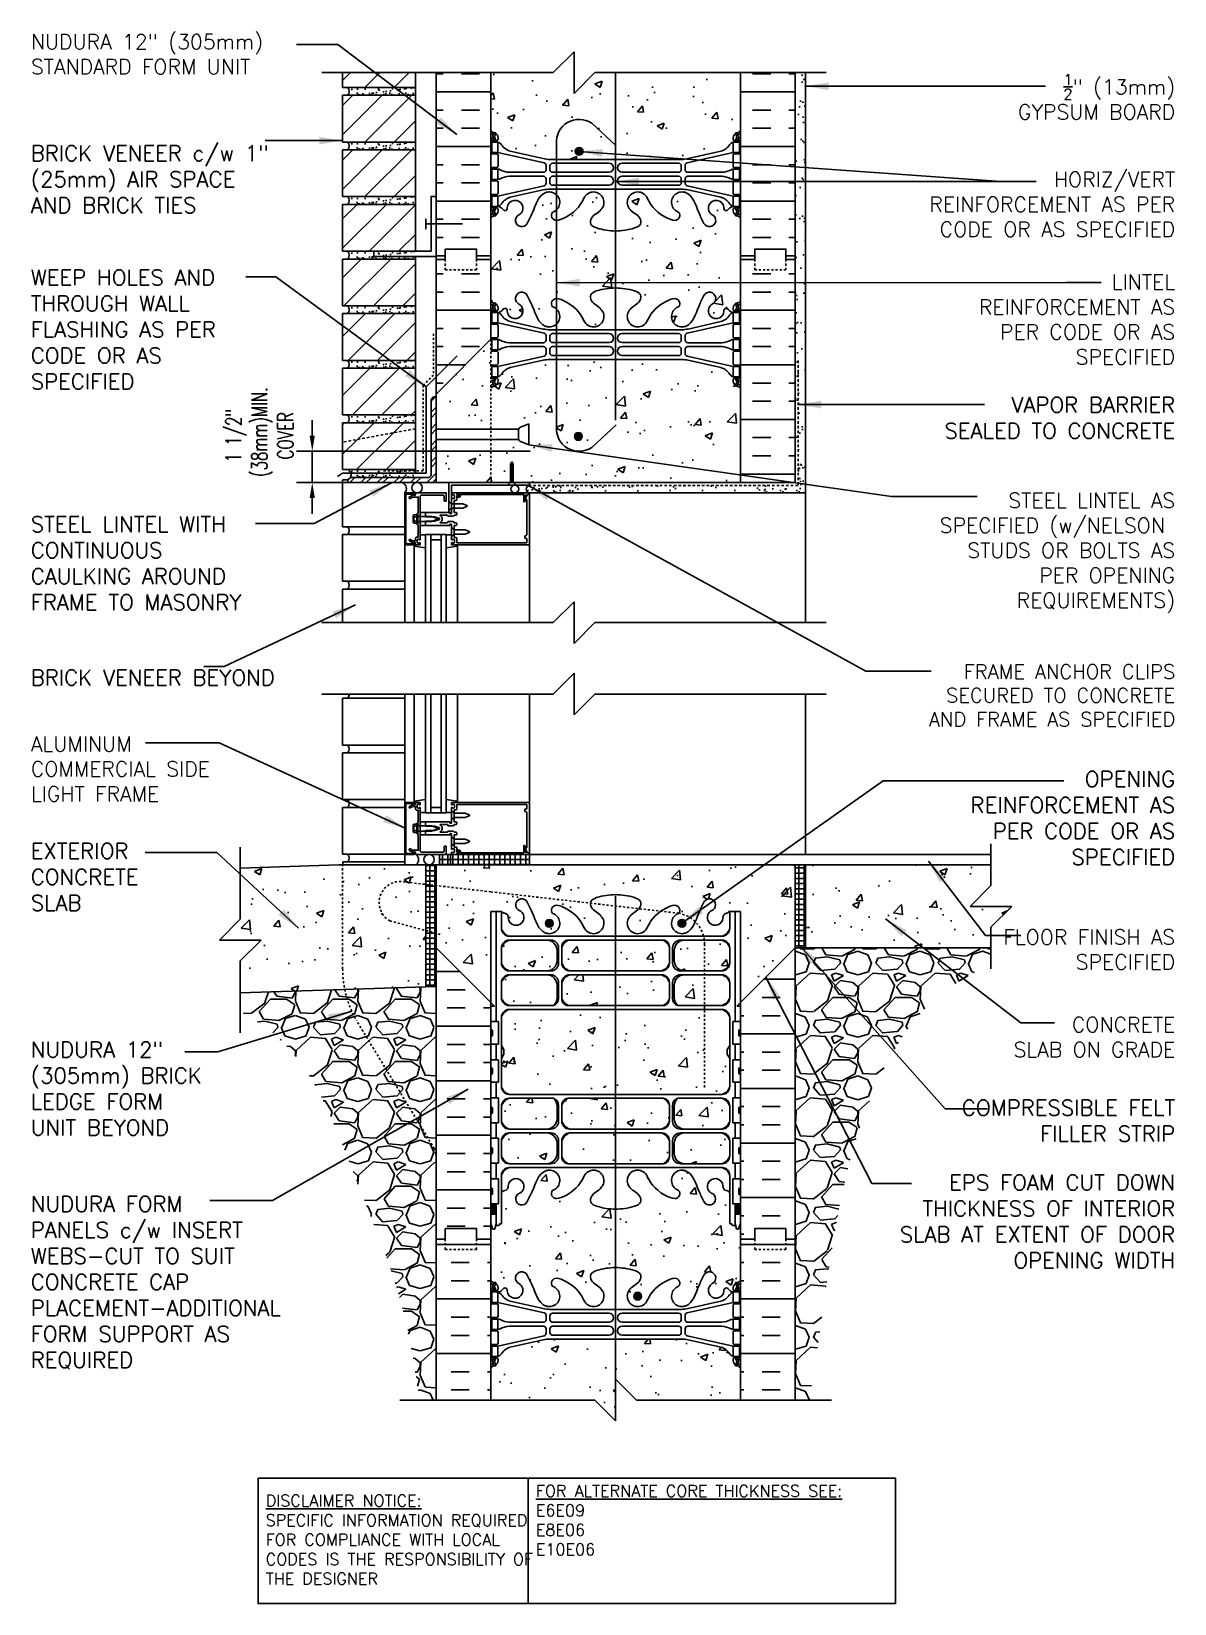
# Model space of a CAD drawing. Header units: inches. Extents: x -6.7 to 48.3, y 74.3 to 149.9.
import ezdxf

# ---------------------------------------------------------------- set-up
doc = ezdxf.new("R2010")
doc.units = ezdxf.units.IN
doc.header["$LTSCALE"] = 0.5
doc.header["$MEASUREMENT"] = 0
doc.linetypes.add('DASHED2', pattern=[0.375, 0.25, -0.125])
doc.linetypes.add('HIDDEN2', pattern=[0.1875, 0.125, -0.0625])
for name, color, linetype in [('HATCH', 12, 'Continuous'), ('Hidden2', 12, 'HIDDEN2'), ('LINE18', 9, 'Continuous'), ('line25', 2, 'Continuous'), ('LINE3', 3, 'Continuous'), ('LINE50', 5, 'Continuous'), ('LINE65', 3, 'Continuous'), ('LINE9', 9, 'Continuous'), ('Slab', 5, 'Continuous'), ('TEXT', 4, 'Continuous'), ('Web_Edge', 9, 'Continuous')]:
    doc.layers.add(name, color=color, linetype=linetype)
doc.styles.add('DIM', font='romans.shx', dxfattribs={"width": 0.7})
doc.styles.add('ROMANS', font='romans.shx', dxfattribs={"height": 0.75})
doc.styles.get("Standard").update_dxf_attribs({"font": 'romans.shx', "height": 0.75})
doc.dimstyles.new('ext_12', dxfattribs={"dimscale": 12, "dimtxt": 0.09375, "dimasz": 0.09375, "dimexe": 0.09375, "dimexo": 0.0625, "dimgap": 0.0625, "dimtad": 1, "dimdec": 1, "dimzin": 2, "dimdsep": 46, "dimlunit": 4, "dimtxsty": 'DIM', "dimcen": 0.09, "dimdle": 0.09375, "dimclrt": 4, "dimadec": 0, "dimazin": 0, "dimtfac": 1, "dimtdec": 1, "dimtmove": 1, "dimatfit": 3, "dimfxl": 1, "dimfrac": 2, "dimtolj": 1, "dimtzin": 0, "dimarcsym": 0})
doc.dimstyles.new('ext_8', dxfattribs={"dimscale": 8, "dimtxt": 0.09375, "dimasz": 0.09375, "dimexe": 0.09375, "dimexo": 0.0625, "dimgap": 0.0625, "dimtad": 1, "dimdec": 6, "dimzin": 3, "dimdsep": 46, "dimlunit": 4, "dimtxsty": 'DIM', "dimcen": 0.09, "dimdle": 0.09375, "dimclrt": 4, "dimadec": 0, "dimazin": 0, "dimtfac": 1, "dimtdec": 6, "dimtmove": 2, "dimatfit": 3, "dimfxl": 1, "dimfrac": 2, "dimtolj": 1, "dimtzin": 0, "dimarcsym": 0})
pattern_1 = [(45, (-108.4953, -49.4303), (-0.707107, 0.707107), [])]

msp = doc.modelspace()

# ---------------------------------------------------------------- texts
at = {"layer": 'TEXT'}
for s, insert, char_height, width, attachment_point in [('NUDURA 12" (305mm) STANDARD FORM UNIT', (-6.7019912, 148.8135056), 0.72, 14.97902193, 4), ('\\A1;{\\H0.7x;\\S1/2;}" (13mm) GYPSUM BOARD', (48.3206315, 146.7645496), 0.72, 9.475700367, 6), ('HORIZ/VERT REINFORCEMENT AS PER CODE OR AS SPECIFIED', (48.3206315, 141.5948586), 0.72, 13.971097674, 6), ('LINTEL REINFORCEMENT AS PER CODE OR AS SPECIFIED', (48.3206315, 136.0567904), 0.72, 11.679221649, 6), ('\\pt9.36;STEEL LINTEL AS SPECIFIED (w/NELSON  STUDS OR BOLTS AS PER OPENING REQUIREMENTS)', (48.3206315, 124.8335649), 0.72, 13.165232317, 6), ('ALUMINUM COMMERCIAL SIDE LIGHT FRAME', (-6.7019912, 114.4431923), 0.72, 11.943816171, 4), ('FLOOR FINISH AS SPECIFIED', (48.3206315, 105.7568688), 0.72, 9.056436142, 6), ('CONCRETE \\PSLAB ON GRADE', (48.3206315, 101.5461884), 0.72, 9.056436142, 6), ('{\\LDISCLAIMER NOTICE:}\\PSPECIFIC INFORMATION REQUIRED FOR COMPLIANCE WITH LOCAL CODES IS THE RESPONSIBILITY OF THE DESIGNER', (4.591249, 77.3747965), 0.5625, 14.00235015, 4), ('{\\LFOR ALTERNATE CORE THICKNESS SEE:\\P}E6E09\\PE8E06\\PE10E06', (17.5832165, 78.3148262), 0.5625, 23.332952103, 4)]:
    msp.add_mtext(s, dxfattribs=dict(at, insert=insert, char_height=char_height, width=width, attachment_point=attachment_point))
at = {"layer": 'TEXT', "char_height": 0.75, "style": 'ROMANS'}
for s, insert, width, attachment_point in [('BRICK VENEER c/w 1" (25mm) AIR SPACE AND BRICK TIES', (-6.7019912, 142.8033487), 12.54927775, 4), ('WEEP HOLES AND THROUGH WALL FLASHING AS PER CODE OR AS SPECIFIED', (-6.7019912, 135.5772643), 12.54927775, 4), ('VAPOR BARRIER SEALED TO CONCRETE', (48.3206315, 132.3282772), 12.574050033, 3), ('STEEL LINTEL WITH CONTINUOUS CAULKING AROUND FRAME TO MASONRY', (-6.7019912, 124.336155), 12.54927775, 4), ('{\\H0.9167x;FRAME ANCHOR CLIPS SECURED TO CONCRETE AND FRAME AS SPECIFIED}', (48.3206315, 119.4686078), 13.820396342, 3), ('BRICK VENEER BEYOND ', (-6.7019912, 118.8367581), 12.000649073, 4), ('OPENING REINFORCEMENT AS PER CODE OR AS SPECIFIED', (48.3206315, 114.3298208), 11.662038931, 3), ('EXTERIOR CONCRETE SLAB', (-6.7019912, 109.2496052), 8.606429009, 4), ('NUDURA 12" (305mm) BRICK LEDGE FORM \\PUNIT BEYOND', (-6.7019912, 99.0711126), 9.786127604, 4), ('COMPRESSIBLE FELT FILLER STRIP', (48.3206315, 98.5232384), 11.339612477, 3), ('EPS FOAM CUT DOWN THICKNESS OF INTERIOR SLAB AT EXTENT OF DOOR OPENING WIDTH', (48.3206315, 94.9293063), 14.914004336, 3), ('NUDURA FORM PANELS c/w INSERT WEBS-CUT TO SUIT CONCRETE CAP PLACEMENT-ADDITIONAL FORM SUPPORT AS REQUIRED', (-6.7019912, 89.7336809), 11.944665999, 4)]:
    msp.add_mtext(s, dxfattribs=dict(at, insert=insert, width=width, attachment_point=attachment_point))

# ---------------------------------------------------------------- blocks, each defined once
blk = doc.blocks.new('*D3')
at = {"layer": 'Defpoints', "color": 0, "transparency": 16777216}
for p in [(6.83, 129.72), (17.802, 129.72), (15.416, 128.215)]:
    blk.add_point(p, dxfattribs=at)
at = {"layer": 'TEXT', "color": 0, "lineweight": -2, "transparency": 16777216}
for p, q in [((6.83, 130.47), (6.83, 131.22)), ((17.302, 129.72), (6.08, 129.72)), ((6.83, 128.215), (6.83, 129.72)), ((14.916, 128.215), (6.08, 128.215)), ((6.83, 127.465), (6.83, 126.715))]:
    blk.add_line(p, q, dxfattribs=at)
at = {"layer": 'TEXT', "color": 0, "transparency": 16777216}
for points in [[(6.705, 130.47), (6.955, 130.47), (6.83, 129.72)], [(6.705, 127.465), (6.955, 127.465), (6.83, 128.215)]]:
    blk.add_solid(points, dxfattribs=at)
at = {"layer": 'TEXT', "color": 4, "transparency": 16777216, "insert": (4.291, 130.465), "char_height": 0.75, "attachment_point": 5, "rotation": 90, "style": 'DIM'}
blk.add_mtext('\\A1;1 1/2" \\P (38mm)MIN. \\PCOVER', dxfattribs=at)

# ---------------------------------------------------------------- dimensions: what is measured, and where the dimension line sits
at = {"layer": 'TEXT'}
dim = msp.add_linear_dim(base=(6.829878, 129.719911), p1=(15.4161015, 128.2148277), p2=(17.802299, 129.719911), angle=90, text='<> \\P (38mm)MIN. \\PCOVER', dimstyle='ext_8', dxfattribs=at)
dim.commit()
dim.dimension.update_dxf_attribs({"geometry": '*D3', "text_midpoint": (4.2914951, 130.4648277), "dimtype": 160})

# ---------------------------------------------------------------- hatches: boundary and pattern name
at = {"layer": 'HATCH'}
h = msp.add_hatch(dxfattribs=at)
h.set_pattern_fill('AR-CONC', color=256, scale=0.5)
h.paths.add_polyline_path([(27.4161015, 147.931056), (20.4161015, 147.931056), (19.4161015, 146.931056), (19.4161015, 148.931056), (18.4161015, 147.931056), (15.4161015, 147.931056), (15.4161015, 145.1369642, 0.0884161507), (15.5621045, 145.0396526), (15.6521045, 145.0396526), (15.6521045, 144.9979265, -0.2490694202), (15.7621045, 144.7908033), (15.7621045, 144.7233033, -0.4142135624), (15.6996045, 144.6608033), (15.6521045, 144.6608033), (15.6521045, 144.5908033), (15.7571045, 144.5908033, -0.1686720398), (15.9430855, 144.4412204, 0.174450119), (16.3505186, 144.1454133), (17.9313141, 143.7924541, 0.0549743364), (18.2581846, 143.7564062), (21.4161015, 143.7564062), (24.5740183, 143.7564062, 0.0549743364), (24.9008888, 143.7924541), (26.4816844, 144.1454133, 0.174450119), (26.8891174, 144.4412204, -0.1686720398), (27.0750985, 144.5908033), (27.1800985, 144.5908033), (27.1800985, 144.6608033), (27.1325985, 144.6608033, -0.4142135624), (27.0700985, 144.7233033), (27.0700985, 144.7908033, -0.2490694202), (27.1800985, 144.9979265), (27.1800985, 145.0396526), (27.2700985, 145.0396526, 0.0884161507), (27.4161015, 145.1369642)])
edge = h.paths.add_edge_path()
edge.add_arc((27.0700985, 140.5836966), 0.5, 46.21088883, 66.421821518)
edge.add_line((27.2700985, 141.0419541), (27.1800985, 141.0419541))
edge.add_line((27.1800985, 141.0419541), (27.1800985, 141.0836802))
edge.add_arc((27.3200985, 141.2908033), 0.25, 180.000000003, 235.944202262, ccw=False)
edge.add_line((27.0700985, 141.2908033), (27.0700985, 141.3583033))
edge.add_arc((27.1325985, 141.3583033), 0.0625, 90, 180.000000003, ccw=False)
edge.add_line((27.1325985, 141.4208033), (27.1800985, 141.4208033))
edge.add_line((27.1800985, 141.4208033), (27.1800985, 141.4908033))
edge.add_line((27.1800985, 141.4908033), (27.0750985, 141.4908033))
edge.add_arc((27.1126341, 141.141252), 0.3515609, 96.12907537, 141.533140638)
edge.add_arc((26.7354077, 141.4095511), 0.113392, 167.815572305, 334.056944055, ccw=False)
edge.add_arc((26.2500581, 141.4143562), 0.375, 2.923707315, 239.867529021)
edge.add_arc((25.9300946, 140.8206653), 0.2998438, -152.403031417, 63.942515028, ccw=False)
edge.add_spline(control_points=[(25.6643646, 140.6817629), (25.5783595, 140.8483771), (25.3253539, 141.3385149), (25.1309683, 142.0193985), (24.8052634, 142.1499145)], knot_values=[0, 0, 0, 0, 0.5792108789, 1.7038956432, 1.7038956432, 1.7038956432, 1.7038956432], degree=3, periodic=0)
edge.add_spline(control_points=[(24.8052634, 142.1499145), (24.7556192, 142.1698078), (24.7013891, 142.1822922), (24.6446352, 142.1906992)], knot_values=[1.7038956432, 1.7038956432, 1.7038956432, 1.7038956432, 1.875320925, 1.875320925, 1.875320925, 1.875320925], degree=3, periodic=0)
edge.add_arc((24.6036015, 141.6923859), 0.5, 85.292583002, 251.79366549)
edge.add_arc((24.2572684, 141.067637), 0.242027, -90, 38.232708347, ccw=False)
edge.add_spline(control_points=[(24.2572684, 140.82561), (24.1362938, 140.8236312), (23.3169746, 141.1750461), (23.0718847, 141.6222781), (22.9324207, 141.9022623)], knot_values=[0.0381250529, 0.0381250529, 0.0381250529, 0.0381250529, 0.3206625196, 1.2373977813, 1.2373977813, 1.2373977813, 1.2373977813], degree=3, periodic=0)
edge.add_spline(control_points=[(22.9324207, 141.9022623), (22.9292684, 141.9085907), (22.9261406, 141.9148876), (22.9230339, 141.9211514)], knot_values=[1.2373977813, 1.2373977813, 1.2373977813, 1.2373977813, 1.2581185721, 1.2581185721, 1.2581185721, 1.2581185721], degree=3, periodic=0)
edge.add_arc((22.4786015, 141.6923859), 0.5, 28.018299817, 224.187506712)
edge.add_spline(control_points=[(22.1200702, 141.3438815), (22.2276985, 141.180913), (22.5876818, 141.0902481), (22.6643491, 140.5946827), (22.1161897, 140.35883), (21.7123961, 140.3303501), (21.4161015, 140.3094523)], knot_values=[0.2294066276, 0.2294066276, 0.2294066276, 0.2294066276, 0.844431715, 1.1288491123, 1.4643307732, 2.3890043021, 2.3890043021, 2.3890043021, 2.3890043021], degree=3, periodic=0)
edge.add_spline(control_points=[(21.4161015, 140.3094523), (21.1198068, 140.3303501), (20.7160133, 140.35883), (20.1678538, 140.5946827), (20.2445211, 141.0902481), (20.6045044, 141.180913), (20.7121328, 141.3438815)], knot_values=[0.2294066276, 0.2294066276, 0.2294066276, 0.2294066276, 1.1540801565, 1.4895618175, 1.7739792148, 2.3890043021, 2.3890043021, 2.3890043021, 2.3890043021], degree=3, periodic=0)
edge.add_arc((20.3536015, 141.6923859), 0.5, 315.812493288, 511.981700183)
edge.add_spline(control_points=[(19.909169, 141.9211514), (19.9060624, 141.9148876), (19.9029345, 141.9085907), (19.8997823, 141.9022623)], knot_values=[1.2373977813, 1.2373977813, 1.2373977813, 1.2373977813, 1.2581185721, 1.2581185721, 1.2581185721, 1.2581185721], degree=3, periodic=0)
edge.add_spline(control_points=[(19.8997823, 141.9022623), (19.7603182, 141.6222781), (19.5152284, 141.1750461), (18.6959091, 140.8236312), (18.5749346, 140.82561)], knot_values=[0.0381250529, 0.0381250529, 0.0381250529, 0.0381250529, 0.9548603146, 1.2373977813, 1.2373977813, 1.2373977813, 1.2373977813], degree=3, periodic=0)
edge.add_arc((18.5749346, 141.067637), 0.242027, 141.767291653, 270, ccw=False)
edge.add_arc((18.2286015, 141.6923859), 0.5, 288.20633451, 454.707416998)
edge.add_spline(control_points=[(18.1875677, 142.1906992), (18.1308139, 142.1822922), (18.0765837, 142.1698078), (18.0269395, 142.1499145)], knot_values=[1.7038956432, 1.7038956432, 1.7038956432, 1.7038956432, 1.875320925, 1.875320925, 1.875320925, 1.875320925], degree=3, periodic=0)
edge.add_spline(control_points=[(18.0269395, 142.1499145), (17.7012346, 142.0193985), (17.5068491, 141.3385149), (17.2538434, 140.8483771), (17.1678383, 140.6817629)], knot_values=[0, 0, 0, 0, 1.1246847643, 1.7038956432, 1.7038956432, 1.7038956432, 1.7038956432], degree=3, periodic=0)
edge.add_arc((16.9021083, 140.8206653), 0.2998438, 116.057484972, 333.079740327, ccw=False)
edge.add_arc((16.5821448, 141.4143562), 0.375, 300.132470979, 537.076292685)
edge.add_arc((16.0967952, 141.4095511), 0.113392, -154.056944055, 12.184427695, ccw=False)
edge.add_arc((15.7195688, 141.141252), 0.3515609, 38.466859362, 83.87092463)
edge.add_line((15.7571045, 141.4908033), (15.6521045, 141.4908033))
edge.add_line((15.6521045, 141.4908033), (15.6521045, 141.4208033))
edge.add_line((15.6521045, 141.4208033), (15.6996045, 141.4208033))
edge.add_arc((15.6996045, 141.3583033), 0.0625, -0.000000003, 90, ccw=False)
edge.add_line((15.7621045, 141.3583033), (15.7621045, 141.2908033))
edge.add_arc((15.5121045, 141.2908033), 0.25, 304.055797738, 359.999999997, ccw=False)
edge.add_line((15.6521045, 141.0836802), (15.6521045, 141.0419541))
edge.add_line((15.6521045, 141.0419541), (15.5621045, 141.0419541))
edge.add_arc((15.7621045, 140.5836966), 0.5, 113.578178482, 133.78911117)
edge.add_line((15.4161015, 140.9446424), (15.4161015, 138.9446424))
edge.add_line((15.4161015, 138.9446424), (15.4161015, 136.9446424))
edge.add_arc((15.7621045, 137.3055883), 0.5, 226.21088883, 246.421821518)
edge.add_line((15.5621045, 136.8473307), (15.6521045, 136.8473307))
edge.add_line((15.6521045, 136.8473307), (15.6521045, 136.8056047))
edge.add_arc((15.5121045, 136.5984815), 0.25, 0.000000003, 55.944202262, ccw=False)
edge.add_line((15.7621045, 136.5984815), (15.7621045, 136.5309815))
edge.add_arc((15.6996045, 136.5309815), 0.0625, -90, 0.000000003, ccw=False)
edge.add_line((15.6996045, 136.4684815), (15.6521045, 136.4684815))
edge.add_line((15.6521045, 136.4684815), (15.6521045, 136.3984815))
edge.add_line((15.6521045, 136.3984815), (15.7571045, 136.3984815))
edge.add_arc((15.7195688, 136.7480329), 0.3515609, 276.12907537, 321.533140638)
edge.add_arc((16.0967952, 136.4797338), 0.113392, -12.184427695, 154.056944055, ccw=False)
edge.add_arc((16.5821448, 136.4749287), 0.375, 182.923707315, 419.867529021)
edge.add_arc((16.9021083, 137.0686196), 0.2998438, 27.596968583, 243.942515028, ccw=False)
edge.add_spline(control_points=[(17.1678383, 137.207522), (17.2538434, 137.0409078), (17.5068491, 136.5507699), (17.7012346, 135.8698863), (18.0269395, 135.7393704)], knot_values=[0, 0, 0, 0, 0.5792108789, 1.7038956432, 1.7038956432, 1.7038956432, 1.7038956432], degree=3, periodic=0)
edge.add_spline(control_points=[(18.0269395, 135.7393704), (18.0765837, 135.719477), (18.1308139, 135.7069927), (18.1875677, 135.6985856)], knot_values=[1.7038956432, 1.7038956432, 1.7038956432, 1.7038956432, 1.875320925, 1.875320925, 1.875320925, 1.875320925], degree=3, periodic=0)
edge.add_arc((18.2286015, 136.196899), 0.5, 265.292583002, 431.79366549)
edge.add_arc((18.5749346, 136.8216479), 0.242027, 90, 218.232708347, ccw=False)
edge.add_spline(control_points=[(18.5749346, 137.0636749), (18.6959091, 137.0656537), (19.5152284, 136.7142388), (19.7603182, 136.2670068), (19.8997823, 135.9870226)], knot_values=[0.0381250529, 0.0381250529, 0.0381250529, 0.0381250529, 0.3206625196, 1.2373977813, 1.2373977813, 1.2373977813, 1.2373977813], degree=3, periodic=0)
edge.add_spline(control_points=[(19.8997823, 135.9870226), (19.9029345, 135.9806941), (19.9060624, 135.9743973), (19.909169, 135.9681335)], knot_values=[1.2373977813, 1.2373977813, 1.2373977813, 1.2373977813, 1.2581185721, 1.2581185721, 1.2581185721, 1.2581185721], degree=3, periodic=0)
edge.add_arc((20.3536015, 136.196899), 0.5, 208.018299817, 404.187506712)
edge.add_spline(control_points=[(20.7121328, 136.5454034), (20.6045044, 136.7083718), (20.2445211, 136.7990367), (20.1678538, 137.2946022), (20.7160133, 137.5304549), (21.1198068, 137.5589347), (21.4161015, 137.5798326)], knot_values=[0.2294066276, 0.2294066276, 0.2294066276, 0.2294066276, 0.844431715, 1.1288491123, 1.4643307732, 2.3890043021, 2.3890043021, 2.3890043021, 2.3890043021], degree=3, periodic=0)
edge.add_spline(control_points=[(21.4161015, 137.5798326), (21.7123961, 137.5589347), (22.1161897, 137.5304549), (22.6643491, 137.2946022), (22.5876818, 136.7990367), (22.2276985, 136.7083718), (22.1200702, 136.5454034)], knot_values=[0.2294066276, 0.2294066276, 0.2294066276, 0.2294066276, 1.1540801565, 1.4895618175, 1.7739792148, 2.3890043021, 2.3890043021, 2.3890043021, 2.3890043021], degree=3, periodic=0)
edge.add_arc((22.4786015, 136.196899), 0.5, 135.812493288, 331.981700183)
edge.add_spline(control_points=[(22.9230339, 135.9681335), (22.9261406, 135.9743973), (22.9292684, 135.9806941), (22.9324207, 135.9870226)], knot_values=[1.2373977813, 1.2373977813, 1.2373977813, 1.2373977813, 1.2581185721, 1.2581185721, 1.2581185721, 1.2581185721], degree=3, periodic=0)
edge.add_spline(control_points=[(22.9324207, 135.9870226), (23.0718847, 136.2670068), (23.3169746, 136.7142388), (24.1362938, 137.0656537), (24.2572684, 137.0636749)], knot_values=[0.0381250529, 0.0381250529, 0.0381250529, 0.0381250529, 0.9548603146, 1.2373977813, 1.2373977813, 1.2373977813, 1.2373977813], degree=3, periodic=0)
edge.add_arc((24.2572684, 136.8216479), 0.242027, -38.232708347, 90, ccw=False)
edge.add_arc((24.6036015, 136.196899), 0.5, 108.20633451, 274.707416998)
edge.add_spline(control_points=[(24.6446352, 135.6985856), (24.7013891, 135.7069927), (24.7556192, 135.719477), (24.8052634, 135.7393704)], knot_values=[1.7038956432, 1.7038956432, 1.7038956432, 1.7038956432, 1.875320925, 1.875320925, 1.875320925, 1.875320925], degree=3, periodic=0)
edge.add_spline(control_points=[(24.8052634, 135.7393704), (25.1309683, 135.8698863), (25.3253539, 136.5507699), (25.5783595, 137.0409078), (25.6643646, 137.207522)], knot_values=[0, 0, 0, 0, 1.1246847643, 1.7038956432, 1.7038956432, 1.7038956432, 1.7038956432], degree=3, periodic=0)
edge.add_arc((25.9300946, 137.0686196), 0.2998438, -63.942515028, 153.079740327, ccw=False)
edge.add_arc((26.2500581, 136.4749287), 0.375, 120.132470979, 357.076292685)
edge.add_arc((26.7354077, 136.4797338), 0.113392, 25.943055945, 192.184427695, ccw=False)
edge.add_arc((27.1126341, 136.7480329), 0.3515609, 218.466859362, 263.87092463)
edge.add_line((27.0750985, 136.3984815), (27.1800985, 136.3984815))
edge.add_line((27.1800985, 136.3984815), (27.1800985, 136.4684815))
edge.add_line((27.1800985, 136.4684815), (27.1325985, 136.4684815))
edge.add_arc((27.1325985, 136.5309815), 0.0625, 179.999999997, 270, ccw=False)
edge.add_line((27.0700985, 136.5309815), (27.0700985, 136.5984815))
edge.add_arc((27.3200985, 136.5984815), 0.25, 124.055797738, 179.999999997, ccw=False)
edge.add_line((27.1800985, 136.8056047), (27.1800985, 136.8473307))
edge.add_line((27.1800985, 136.8473307), (27.2700985, 136.8473307))
edge.add_arc((27.0700985, 137.3055883), 0.5, 293.578178482, 313.78911117)
edge.add_line((27.4161015, 136.9446424), (27.4161015, 138.9446424))
edge.add_line((27.4161015, 138.9446424), (27.4161015, 140.9446424))
h.paths.add_polyline_path([(27.4161015, 132.7523206, 0.0884161507), (27.2700985, 132.8496323), (27.1800985, 132.8496323), (27.1800985, 132.8913584, -0.2490694202), (27.0700985, 133.0984815), (27.0700985, 133.1659815, -0.4142135624), (27.1325985, 133.2284815), (27.1800985, 133.2284815), (27.1800985, 133.2984815), (27.0750985, 133.2984815, -0.155528605), (26.8994055, 133.4325267, 0.1809141487), (26.4816844, 133.7438716), (24.9008888, 134.0968308, 0.0549743364), (24.5740183, 134.1328787), (21.4161015, 134.1328787), (18.2581846, 134.1328787, 0.0549743364), (17.9313141, 134.0968308), (16.3505186, 133.7438716, 0.1809141487), (15.9327974, 133.4325267, -0.155528605), (15.7571045, 133.2984815), (15.6521045, 133.2984815), (15.6521045, 133.2284815), (15.6996045, 133.2284815, -0.4142135624), (15.7621045, 133.1659815), (15.7621045, 133.0984815, -0.2490694202), (15.6521045, 132.8913584), (15.6521045, 132.8496323), (15.5621045, 132.8496323, 0.0884161507), (15.4161015, 132.7523206), (15.4161015, 130.7863182), (16.7443334, 130.7863182), (16.8175567, 130.8595415), (17.2443334, 131.0363182), (17.2443334, 130.0363182), (16.8175567, 130.2130949), (16.7443334, 130.2863182), (15.4161015, 130.2863182), (15.4161015, 128.2148277), (16.3599563, 128.2148277), (16.3599563, 129.095319), (16.4224563, 129.2148277), (16.4849563, 129.095319), (16.4849563, 128.2148277), (17.275865, 128.2148277), (27.4161015, 128.2148277)])
h.paths.add_polyline_path([(15.4161015, 132.7523206), (15.4161015, 135.1038218), (12.7911015, 132.4738182), (12.7911015, 130.7863182), (15.4161015, 130.7863182)])
h.paths.add_polyline_path([(15.4161015, 130.2863182), (12.7911015, 130.2863182), (12.7911015, 128.2148277), (15.4161015, 128.2148277)])
h.paths.add_polyline_path([(18.6011362, 105.7211699, 0.4060053292), (18.1013337, 106.2071188), (16.3011061, 106.2071188, 0.2256517541), (15.9261061, 105.8321188), (15.9261061, 105.1060541, 0.2256517541), (16.3011061, 104.7310541), (18.1013337, 104.7310541, 0.4185210659), (18.6012798, 105.238396)])
h.paths.add_polyline_path([(18.1013337, 104.5404325), (16.3011061, 104.5404325, 0.2256517541), (15.9261061, 104.1654325), (15.9261061, 103.4393678, 0.2256517541), (16.3011061, 103.0643678), (18.4069322, 103.0643678, 0.2467702377), (18.6011064, 103.4501602), (18.6012841, 104.0474771, 0.4100928209)])
h.paths.add_polyline_path([(24.0035882, 104.1654325, 0.2256517541), (23.6285882, 104.5404325), (19.2036147, 104.5404325, 0.2256517541), (18.8286147, 104.1654325), (18.8286147, 103.3972668, 0.1853008982), (19.1273883, 103.0643678), (23.7048146, 103.0643678, 0.1853008982), (24.0035882, 103.3972668)])
h.paths.add_polyline_path([(24.0035882, 105.1060541), (24.0035882, 105.8742198, 0.1853008982), (23.7048146, 106.2071188), (19.1273883, 106.2071188, 0.1853008982), (18.8286147, 105.8742198), (18.8286147, 105.1060541, 0.2256517541), (19.2036147, 104.7310541), (23.6285882, 104.7310541, 0.2256517541)])
h.paths.add_polyline_path([(26.9060969, 105.8321188, 0.2256517541), (26.5310969, 106.2071188), (24.7308692, 106.2071188, 0.4060053292), (24.2310667, 105.7211699), (24.2309189, 105.2240096, 0.4100928209), (24.7308692, 104.7310541), (26.5310969, 104.7310541, 0.2256517541), (26.9060969, 105.1060541)])
h.paths.add_polyline_path([(26.9060969, 104.1654325, 0.2256517541), (26.5310969, 104.5404325), (24.5308692, 104.5404325, 0.403872135), (24.1561047, 104.1787184), (24.1561047, 103.4089182, 0.3451020396), (24.4076529, 103.0643678), (26.5310969, 103.0643678, 0.2256517541), (26.9060969, 103.4393678)])
h.paths.add_polyline_path([(39.4627027, 108.8328432), (39.4627027, 109.8328432), (30.5411015, 109.8328432), (30.5411015, 105.8322663), (39.4627027, 105.8328432), (39.4627027, 106.8328432), (40.4627027, 107.8328432), (38.4627027, 107.8328432)])
h.paths.add_polyline_path([(12.2911015, 109.8328432), (11.2911015, 109.8328432), (8.1036015, 109.8328432), (3.370375, 109.6771239), (3.3691826, 107.2133614), (2.3691826, 106.2133614), (4.3691826, 106.2133614), (3.3695002, 105.213679), (3.3695002, 103.6738489), (12.2911015, 103.9673624)])
h.paths.add_polyline_path([(18.6012841, 96.4416769, 0.4100928209), (18.1013337, 96.9346324), (16.3011061, 96.9346324, 0.2256517541), (15.9261061, 96.5596324), (15.9261061, 95.8335677, 0.2256517541), (16.3011061, 95.4585677), (18.1013337, 95.4585677, 0.4060053292), (18.6011362, 95.9445166)])
h.paths.add_polyline_path([(18.6760983, 98.2567683, 0.3451020395), (18.42455, 98.6013187), (16.3011061, 98.6013187, 0.2256517541), (15.9261061, 98.2263187), (15.9261061, 97.500254, 0.2256517541), (16.3011061, 97.125254), (18.3013337, 97.125254, 0.403872135), (18.6760983, 97.4869681)])
h.paths.add_polyline_path([(24.0035882, 98.2684197, 0.1853008982), (23.7048146, 98.6013187), (19.1273883, 98.6013187, 0.1853008982), (18.8286147, 98.2684197), (18.8286147, 97.500254, 0.2256517541), (19.2036147, 97.125254), (23.6285882, 97.125254, 0.2256517541), (24.0035882, 97.500254)])
h.paths.add_polyline_path([(24.0035882, 96.5596324, 0.2256517541), (23.6285882, 96.9346324), (19.2036147, 96.9346324, 0.2256517541), (18.8286147, 96.5596324), (18.8286147, 95.7914666, 0.1853008982), (19.1273883, 95.4585677), (23.7048146, 95.4585677, 0.1853008982), (24.0035882, 95.7914666)])
h.paths.add_polyline_path([(26.9060969, 96.5596324, 0.2256517541), (26.5310969, 96.9346324), (24.7308692, 96.9346324, 0.4185210659), (24.2309231, 96.4272905), (24.2310667, 95.9445166, 0.4060053292), (24.7308692, 95.4585677), (26.5310969, 95.4585677, 0.2256517541), (26.9060969, 95.8335677)])
h.paths.add_polyline_path([(26.9060969, 97.500254), (26.9060969, 98.2263187, 0.2256517541), (26.5310969, 98.6013187), (24.4252707, 98.6013187, 0.2467702377), (24.2310965, 98.2155263), (24.2309189, 97.6182094, 0.4100928209), (24.7308692, 97.125254), (26.5310969, 97.125254, 0.2256517541)])
h.paths.add_polyline_path([(27.1325985, 86.1166823), (27.1800985, 86.1166823), (27.1800985, 86.1866823), (27.0750985, 86.1866823, -0.155528605), (26.8994055, 86.3207275, 0.1809141487), (26.4816844, 86.6320724), (24.9008888, 86.9850316, 0.0549743364), (24.5740183, 87.0210795), (21.4161015, 87.0210795), (18.2581846, 87.0210795, 0.0549743364), (17.9313141, 86.9850316), (16.3505186, 86.6320724, 0.1809141487), (15.9327974, 86.3207275, -0.155528605), (15.7571045, 86.1866823), (15.6521045, 86.1866823), (15.6521045, 86.1166823), (15.6996045, 86.1166823, -0.4142135624), (15.7621045, 86.0541823), (15.7621045, 85.9866823, -0.2490694202), (15.6521045, 85.7795592), (15.6521045, 85.7378331), (15.5621045, 85.7378331, 0.0884161507), (15.4161015, 85.6405214), (15.4161015, 84.0877083), (20.4160974, 84.0877083), (21.4160974, 83.0877083), (21.4160974, 85.0877083), (22.4160974, 84.0877083), (27.4161015, 84.0877083), (27.4161015, 85.6405214, 0.0884161507), (27.2700985, 85.7378331), (27.1800985, 85.7378331), (27.1800985, 85.7795592, -0.2490694202), (27.0700985, 85.9866823), (27.0700985, 86.0541823, -0.4142135624)])
h = msp.add_hatch(dxfattribs=at)
h.set_pattern_fill('ANSI31', color=256, scale=8, style=0)
h.set_pattern_definition([(45, (-108.4953, -44.1803), (-0.707107, 0.707107), [])])
h.paths.add_polyline_path([(11.7911015, 147.931056), (8.2911015, 147.931056), (8.2911015, 147.2148277), (11.7911015, 147.2148277)])
h = msp.add_hatch(dxfattribs=at)
h.set_pattern_fill('INSUL', color=256, scale=7, style=0)
h.paths.add_polyline_path([(15.4161015, 147.931056), (12.7911015, 147.931056), (12.7911015, 138.9446424), (13.2286015, 138.9446424), (13.2286015, 139.4446424), (14.7286015, 139.4446424), (14.7286015, 138.9446424), (15.1661015, 138.9446424), (15.4161015, 138.9446424)])
h.paths.add_polyline_path([(30.0411015, 147.931056), (27.4161015, 147.931056), (27.4161015, 140.9778168), (30.0411015, 140.9778168)])
h.paths.add_polyline_path([(30.0411015, 140.9778168), (27.4161015, 140.9778168), (27.4161015, 138.9446424), (27.6661015, 138.9446424), (28.1036015, 138.9446424), (28.1036015, 139.4446424), (29.6036015, 139.4446424), (29.6036015, 138.9446424), (30.0411015, 138.9446424)])
h = msp.add_hatch(dxfattribs=at)
h.set_pattern_fill('AR-SAND', color=256, scale=0.5, style=0)
h.set_pattern_definition([(37.5, (-2805.8135, -357.8431), (-0.03149668, 0.96341188), [0, -0.76, 0, -0.85, 0, -0.8125]), (7.5, (-2805.8135, -357.8431), (0.88488835, 1.41107303), [0, -0.41, 0, -0.685, 0, -0.2625]), (327.5, (-2806.4285, -357.8431), (1.55707093, 0.00282953), [0, -0.25, 0, -0.9, 0, -1.175]), (317.5, (-2806.4285, -357.8431), (1.5030633, 0.4388378), [0, -0.125, 0, -0.59, 0, -0.675])])
h.paths.add_polyline_path([(30.5411015, 135.0015948), (30.0411015, 135.0015948), (30.0411015, 129.7020107), (30.5411015, 129.7020107)])
h.paths.add_polyline_path([(30.0411015, 135.0015948), (30.5411015, 135.0015948), (30.5411015, 139.2389194), (30.0411015, 139.2389194), (30.0411015, 138.9446424)])
h.paths.add_polyline_path([(30.0411015, 139.2389194), (30.5411015, 139.2389194), (30.5411015, 147.9355848), (30.0411015, 147.9355848)])
h = msp.add_hatch(dxfattribs=at)
h.set_pattern_fill('ANSI31', color=256, scale=8, style=0)
h.set_pattern_definition([(45, (-108.4953, -46.8053), (-0.707107, 0.707107), [])])
h.paths.add_polyline_path([(11.7911015, 144.5898277), (11.7911015, 146.8398277), (8.2911015, 146.8398277), (8.2911015, 144.5898277)])
h = msp.add_hatch(dxfattribs=at)
h.set_pattern_fill('AR-SAND', color=256, scale=0.25, style=0)
h.set_pattern_definition([(37.5, (-108.4953, -33.6803), (-0.01574834, 0.48170594), [0, -0.38, 0, -0.425, 0, -0.40625]), (7.5, (-108.4953, -33.6803), (0.4424442, 0.7055365), [0, -0.205, 0, -0.3425, 0, -0.13125]), (327.5, (-108.8028, -33.6803), (0.7785355, 0.0014148), [0, -0.125, 0, -0.45, 0, -0.5875]), (317.5, (-108.8028, -33.6803), (0.7515317, 0.2194189), [0, -0.0625, 0, -0.295, 0, -0.3375])])
h.paths.add_polyline_path([(11.7911015, 147.2148277), (8.5411015, 147.2148277, -0.3182332765), (8.5411015, 146.8398277), (11.7911015, 146.8398277)])
h = msp.add_hatch(dxfattribs=at)
h.set_pattern_fill('AR-SAND', color=256, scale=0.25, style=0)
h.set_pattern_definition([(37.5, (-108.4953, -36.3053), (-0.01574834, 0.48170594), [0, -0.38, 0, -0.425, 0, -0.40625]), (7.5, (-108.4953, -36.3053), (0.4424442, 0.7055365), [0, -0.205, 0, -0.3425, 0, -0.13125]), (327.5, (-108.8028, -36.3053), (0.7785355, 0.0014148), [0, -0.125, 0, -0.45, 0, -0.5875]), (317.5, (-108.8028, -36.3053), (0.7515317, 0.2194189), [0, -0.0625, 0, -0.295, 0, -0.3375])])
h.paths.add_polyline_path([(11.7911015, 144.5898277), (8.5411015, 144.5898277, -0.3182332765), (8.5411015, 144.2148277), (11.7911015, 144.2148277)])
h = msp.add_hatch(dxfattribs=at)
h.set_pattern_fill('ANSI31', color=256, scale=8, style=0)
h.set_pattern_definition(pattern_1)
h.paths.add_polyline_path([(11.7911015, 141.9648277), (11.7911015, 144.2148277), (8.2911015, 144.2148277), (8.2911015, 141.9648277)])
h = msp.add_hatch(dxfattribs=at)
h.set_pattern_fill('ANSI31', color=256, scale=8, style=0)
h.set_pattern_definition(pattern_1)
h.paths.add_polyline_path([(8.2911015, 139.3398277), (11.7911015, 139.3398277), (11.7911015, 141.5898277), (8.2911015, 141.5898277)])
h = msp.add_hatch(dxfattribs=at)
h.set_pattern_fill('AR-SAND', color=256, scale=0.25, style=0)
h.set_pattern_definition([(37.5, (-108.4953, -38.9303), (-0.01574834, 0.48170594), [0, -0.38, 0, -0.425, 0, -0.40625]), (7.5, (-108.4953, -38.9303), (0.4424442, 0.7055365), [0, -0.205, 0, -0.3425, 0, -0.13125]), (327.5, (-108.8028, -38.9303), (0.7785355, 0.0014148), [0, -0.125, 0, -0.45, 0, -0.5875]), (317.5, (-108.8028, -38.9303), (0.7515317, 0.2194189), [0, -0.0625, 0, -0.295, 0, -0.3375])])
h.paths.add_polyline_path([(11.7911015, 141.9648277), (8.5411015, 141.9648277, -0.3182332765), (8.5411015, 141.5898277), (11.7911015, 141.5898277)])
h = msp.add_hatch(dxfattribs=at)
h.set_pattern_fill('AR-SAND', color=256, scale=0.25, style=0)
h.set_pattern_definition([(37.5, (-108.4953, -41.5553), (-0.01574834, 0.48170594), [0, -0.38, 0, -0.425, 0, -0.40625]), (7.5, (-108.4953, -41.5553), (0.4424442, 0.7055365), [0, -0.205, 0, -0.3425, 0, -0.13125]), (327.5, (-108.8028, -41.5553), (0.7785355, 0.0014148), [0, -0.125, 0, -0.45, 0, -0.5875]), (317.5, (-108.8028, -41.5553), (0.7515317, 0.2194189), [0, -0.0625, 0, -0.295, 0, -0.3375])])
h.paths.add_polyline_path([(11.7911015, 139.3398277), (8.5411015, 139.3398277, -0.3182332765), (8.5411015, 138.9648277), (11.7911015, 138.9648277)])
h = msp.add_hatch(dxfattribs=at)
h.set_pattern_fill('ANSI31', color=256, scale=8, style=0)
h.set_pattern_definition(pattern_1)
h.paths.add_polyline_path([(11.7911015, 136.7148277), (11.7911015, 138.9648277), (8.2911015, 138.9648277), (8.2911015, 136.7148277)])
h = msp.add_hatch(dxfattribs=at)
h.set_pattern_fill('INSUL', color=256, scale=7, style=0)
h.paths.add_polyline_path([(15.4161015, 138.9446424), (15.1661015, 138.9446424), (14.7286015, 138.9446424), (14.7286015, 138.4446424), (13.2286015, 138.4446424), (13.2286015, 138.9446424), (12.7911015, 138.9446424), (12.7911015, 132.8191834), (13.1358096, 132.8191834), (15.4161015, 135.1038218)])
h.paths.add_polyline_path([(30.0411015, 138.9446424), (29.6036015, 138.9446424), (29.6036015, 138.4446424), (28.1036015, 138.4446424), (28.1036015, 138.9446424), (27.6661015, 138.9446424), (27.4161015, 138.9446424), (27.4161015, 135.6013015), (30.0411015, 135.6013015)])
h.paths.add_polyline_path([(30.0411015, 135.6013015), (27.4161015, 135.6013015), (27.4161015, 128.2148277), (30.0411015, 128.2148277)])
h = msp.add_hatch(dxfattribs=at)
h.set_pattern_fill('ANSI31', color=256, scale=8, style=0)
h.set_pattern_definition(pattern_1)
h.paths.add_polyline_path([(11.7911015, 134.0898277), (11.7911015, 136.3398277), (8.2911015, 136.3398277), (8.2911015, 134.0898277)])
h = msp.add_hatch(dxfattribs=at)
h.set_pattern_fill('AR-SAND', color=256, scale=0.25, style=0)
h.set_pattern_definition([(37.5, (-108.4953, -44.1803), (-0.01574834, 0.48170594), [0, -0.38, 0, -0.425, 0, -0.40625]), (7.5, (-108.4953, -44.1803), (0.4424442, 0.7055365), [0, -0.205, 0, -0.3425, 0, -0.13125]), (327.5, (-108.8028, -44.1803), (0.7785355, 0.0014148), [0, -0.125, 0, -0.45, 0, -0.5875]), (317.5, (-108.8028, -44.1803), (0.7515317, 0.2194189), [0, -0.0625, 0, -0.295, 0, -0.3375])])
h.paths.add_polyline_path([(11.7911015, 136.7148277), (8.5411015, 136.7148277, -0.3182332765), (8.5411015, 136.3398277), (11.7911015, 136.3398277)])
h = msp.add_hatch(dxfattribs=at)
h.set_pattern_fill('AR-SAND', color=256, scale=0.25, style=0)
h.set_pattern_definition([(37.5, (-108.4953, -46.8053), (-0.01574834, 0.48170594), [0, -0.38, 0, -0.425, 0, -0.40625]), (7.5, (-108.4953, -46.8053), (0.4424442, 0.7055365), [0, -0.205, 0, -0.3425, 0, -0.13125]), (327.5, (-108.8028, -46.8053), (0.7785355, 0.0014148), [0, -0.125, 0, -0.45, 0, -0.5875]), (317.5, (-108.8028, -46.8053), (0.7515317, 0.2194189), [0, -0.0625, 0, -0.295, 0, -0.3375])])
h.paths.add_polyline_path([(11.7911015, 134.0898277), (8.5411015, 134.0898277, -0.3182332765), (8.5411015, 133.7148277), (11.7911015, 133.7148277)])
h = msp.add_hatch(dxfattribs=at)
h.set_pattern_fill('ANSI31', color=256, scale=8, style=0)
h.set_pattern_definition(pattern_1)
h.paths.add_polyline_path([(8.2911015, 131.4648277), (11.7911015, 131.4648277), (11.7911015, 133.7148277), (8.2911015, 133.7148277)])
h = msp.add_hatch(dxfattribs=at)
h.set_pattern_fill('ANSI32', color=256, scale=1.5, style=0)
h.set_pattern_definition([(45, (98.1506, -26.2187), (-0.3977476, 0.3977476), []), (45, (98.41576, -26.2187), (-0.3977476, 0.3977476), [])])
h.paths.add_polyline_path([(12.7911015, 132.3398277), (12.6661015, 132.3398277), (12.5411015, 132.2148277), (12.5411015, 128.5898277, -0.4142135624), (12.4161015, 128.4648277), (8.6661015, 128.4648277), (8.5411015, 128.3398277), (8.5411015, 128.2148277), (12.7911015, 128.2148277)])
h = msp.add_hatch(dxfattribs=at)
h.set_pattern_fill('ANSI31', color=256, scale=8, style=0)
h.set_pattern_definition(pattern_1)
h.paths.add_polyline_path([(8.2911015, 130.1576708), (11.7911015, 130.8054622), (11.7911015, 131.0898277), (8.2911015, 131.0898277)])
h = msp.add_hatch(dxfattribs=at)
h.set_pattern_fill('ANSI31', color=256, scale=8, style=0)
h.set_pattern_definition(pattern_1)
h.paths.add_polyline_path([(8.2911015, 130.1576708), (8.2911015, 128.8398277), (11.7911015, 128.8398277), (11.7911015, 130.8054622)])
h = msp.add_hatch(dxfattribs=at)
h.set_pattern_fill('AR-SAND', color=256, scale=0.25, style=0)
h.set_pattern_definition([(37.5, (-108.4953, -49.4303), (-0.01574834, 0.48170594), [0, -0.38, 0, -0.425, 0, -0.40625]), (7.5, (-108.4953, -49.4303), (0.4424442, 0.7055365), [0, -0.205, 0, -0.3425, 0, -0.13125]), (327.5, (-108.8028, -49.4303), (0.7785355, 0.0014148), [0, -0.125, 0, -0.45, 0, -0.5875]), (317.5, (-108.8028, -49.4303), (0.7515317, 0.2194189), [0, -0.0625, 0, -0.295, 0, -0.3375])])
h.paths.add_polyline_path([(11.7911015, 131.0898277), (11.7911015, 131.4648277), (8.5411015, 131.4648277, -0.3182332765), (8.5411015, 131.0898277)])
h = msp.add_hatch(dxfattribs=at)
h.set_pattern_fill('AR-SAND', color=256, scale=0.5, style=0)
h.set_pattern_definition([(37.5, (4, 0), (-0.0314967, 0.963412), [0, -0.76, 0, -0.85, 0, -0.8125]), (7.5, (4, 0), (0.884888, 1.411073), [0, -0.41, 0, -0.685, 0, -0.2625]), (327.5, (3.385, 0), (1.557071, 0.0028295), [0, -0.25, 0, -0.9, 0, -1.175]), (317.5, (3.385, 0), (1.503063, 0.438838), [0, -0.125, 0, -0.59, 0, -0.675])])
h.paths.add_polyline_path([(30.5411015, 130.7937086), (30.1852476, 130.7937086), (30.1852476, 128.2148277), (30.5411015, 128.2148277)])
h = msp.add_hatch(dxfattribs=at)
h.set_pattern_fill('AR-SAND', color=256, scale=0.25, style=0)
h.set_pattern_definition([(37.5, (-108.4953, -52.0553), (-0.01574834, 0.48170594), [0, -0.38, 0, -0.425, 0, -0.40625]), (7.5, (-108.4953, -52.0553), (0.4424442, 0.7055365), [0, -0.205, 0, -0.3425, 0, -0.13125]), (327.5, (-108.8028, -52.0553), (0.7785355, 0.0014148), [0, -0.125, 0, -0.45, 0, -0.5875]), (317.5, (-108.8028, -52.0553), (0.7515317, 0.2194189), [0, -0.0625, 0, -0.295, 0, -0.3375])])
h.paths.add_polyline_path([(11.7911015, 128.8398277), (8.5411015, 128.8398277, -0.3182332765), (8.5411015, 128.4648277), (11.7911015, 128.4648277)])
h = msp.add_hatch(dxfattribs=at)
h.set_pattern_fill('AR-SAND', color=256, scale=0.25, style=0)
h.paths.add_polyline_path([(30.5411015, 128.9682614), (30.1852476, 128.9682614), (30.1852476, 128.0695527), (28.595444, 128.0695527), (28.5334023, 127.7148277), (30.5411015, 127.7148277)])
h = msp.add_hatch(dxfattribs=at)
h.set_pattern_fill('AR-SAND', color=256, scale=0.25, style=0)
h.paths.add_polyline_path([(17.2122751, 128.0695527, 0.6856263079), (17.278634, 127.7148277), (19.3413257, 127.7148277), (19.3413257, 128.0695527)])
h = msp.add_hatch(dxfattribs=at)
h.set_pattern_fill('AR-SAND', color=256, scale=0.5, style=0)
h.set_pattern_definition([(37.5, (2, 0), (-0.0314967, 0.963412), [0, -0.76, 0, -0.85, 0, -0.8125]), (7.5, (2, 0), (0.884888, 1.411073), [0, -0.41, 0, -0.685, 0, -0.2625]), (327.5, (1.385, 0), (1.557071, 0.0028295), [0, -0.25, 0, -0.9, 0, -1.175]), (317.5, (1.385, 0), (1.503063, 0.438838), [0, -0.125, 0, -0.59, 0, -0.675])])
h.paths.add_polyline_path([(28.5411015, 128.2148277), (28.1852476, 128.2148277), (28.1852476, 128.0695527), (19.2122751, 128.0695527, 0.6856263079), (19.278634, 127.7148277), (28.5411015, 127.7148277)])
h = msp.add_hatch(dxfattribs=at)
h.set_pattern_fill('NET', color=256, scale=2, style=0)
h.set_pattern_definition([(0, (-108.7712, -47.95293), (0, 0.25), []), (90, (-108.7712, -47.95293), (-0.25, 2e-17), [])])
h.paths.add_polyline_path([(12.7911015, 106.5375047), (12.2911015, 106.6714793), (12.2911015, 103.9673624), (12.7911015, 103.983812)])
h.paths.add_polyline_path([(12.7911015, 108.7339441), (12.2911015, 108.8232115), (12.2911015, 106.6714793), (12.7911015, 106.5375047)])
h.paths.add_polyline_path([(12.7911015, 109.8328432), (12.2911015, 109.8328432), (12.2911015, 108.8232115), (12.7911015, 108.7339441)])
h = msp.add_hatch(dxfattribs=at)
h.set_pattern_fill('AR-CONC', color=256, scale=0.5)
edge = h.paths.add_edge_path()
edge.add_line((30.0411015, 109.8328432), (12.7911015, 109.8328432))
edge.add_line((12.7911015, 109.8328432), (12.7911015, 108.8304762))
edge.add_line((12.7911015, 108.8304762), (15.4161015, 108.5316218))
edge.add_line((15.4161015, 108.5316218), (20.2065783, 107.9862293))
edge.add_spline(control_points=[(20.2065783, 107.9862293), (20.2086455, 108.0140551), (20.2393977, 108.1481038), (20.7160153, 108.3531747), (21.1198089, 108.3816545), (21.4161035, 108.4025524)], knot_values=[1.0460183028, 1.0460183028, 1.0460183028, 1.0460183028, 1.1288491123, 1.4643307732, 2.3890043021, 2.3890043021, 2.3890043021, 2.3890043021], degree=3, periodic=0)
edge.add_spline(control_points=[(21.4161035, 108.4025524), (21.7123982, 108.3816545), (22.1161917, 108.3531747), (22.6643512, 108.117322), (22.6214616, 107.8400907), (22.551923, 107.7396754), (22.5365784, 107.7209604)], knot_values=[0.7734844187, 0.7734844187, 0.7734844187, 0.7734844187, 1.6981579476, 2.0336396085, 2.3180570058, 2.3890043021, 2.3890043021, 2.3890043021, 2.3890043021], degree=3, periodic=0)
edge.add_line((22.5365784, 107.7209604), (23.5909245, 107.6009239))
edge.add_spline(control_points=[(23.5909245, 107.6009239), (23.6491904, 107.6405773), (23.8601205, 107.7699189), (24.1362959, 107.8883735), (24.2572704, 107.8863947)], knot_values=[0.0381250529, 0.0381250529, 0.0381250529, 0.0381250529, 0.1598373129, 0.4423747796, 0.4423747796, 0.4423747796, 0.4423747796], degree=3, periodic=0)
edge.add_arc((24.2572704, 107.6443677), 0.242027, -35.673118808, 90, ccw=False)
edge.add_arc((24.1907429, 106.0264884), 1.5, 45.382045317, 79.896515155, ccw=False)
edge.add_spline(control_points=[(25.2443071, 107.0941974), (25.3043816, 107.2303159), (25.4314952, 107.5791091), (25.5783616, 107.8636276), (25.6643667, 108.0302418)], knot_values=[0, 0, 0, 0, 0.4098779613, 0.9890888402, 0.9890888402, 0.9890888402, 0.9890888402], degree=3, periodic=0)
edge.add_arc((25.9284525, 107.9025869), 0.2933208, -73.073116949, 154.201614728, ccw=False)
edge.add_arc((26.2021035, 107.2976485), 0.375, 120.132470979, 357.076292684)
edge.add_arc((26.7752763, 107.3032908), 0.2001991, 98.397597963, 187.107142559, ccw=False)
edge.add_arc((26.7037243, 107.7690061), 0.2709867, 278.983510063, 318.316454198)
edge.add_line((26.9061051, 107.5887956), (27.4160974, 107.5887956))
edge.add_line((27.4160974, 107.5887956), (27.4161015, 103.2072339))
edge.add_line((27.4161015, 103.2072339), (30.0411015, 105.8328432))
edge.add_line((30.0411015, 105.8328432), (30.0411015, 109.8328432))
h = msp.add_hatch(dxfattribs=at)
h.set_pattern_fill('NET', color=256, scale=2, style=0)
h.set_pattern_definition([(0, (-2.40854, -1.41056), (0, 0.25), []), (90, (-2.40854, -1.41056), (-0.25, 2e-17), [])])
h.paths.add_polyline_path([(13.755865, 110.3328432), (13.545865, 110.3328432), (13.275865, 110.3328432), (12.9472447, 110.3328432), (12.9472447, 109.8328432), (17.275865, 109.8328432), (17.275865, 110.3328432)])
h = msp.add_hatch(dxfattribs=at)
h.set_pattern_fill('NET', color=256, scale=2, style=0)
h.set_pattern_definition([(0, (-91.0212, -48.0708), (0, 0.25), []), (90, (-91.0212, -48.0708), (-0.25, 2e-17), [])])
h.paths.add_polyline_path([(30.5411015, 109.8328432), (30.0411015, 109.8328432), (30.0411015, 105.8322339), (30.0760089, 105.8328432), (30.5411015, 105.8328432)])
h = msp.add_hatch(dxfattribs=at)
h.set_pattern_fill('AR-CONC', color=256, scale=0.5, style=0)
h.paths.add_polyline_path([(10.2911015, 108.6791468, 0.3721051063), (10.2911015, 107.3558492)])
h = msp.add_hatch(dxfattribs=at)
h.set_pattern_fill('AR-CONC', color=256, scale=0.5)
edge = h.paths.add_edge_path()
edge.add_line((15.4161015, 107.5887956), (15.9261004, 107.5887956))
edge.add_arc((16.1284723, 107.7689884), 0.2709682, 221.68201356, 261.005126817)
edge.add_arc((16.0569307, 107.3032908), 0.2001991, -7.107142558, 81.619959069, ccw=False)
edge.add_arc((16.6301035, 107.2976485), 0.375, 182.923707315, 419.867529021)
edge.add_arc((16.9037546, 107.9025869), 0.2933208, 25.798385281, 253.073116949, ccw=False)
edge.add_spline(control_points=[(17.1678404, 108.0302418), (17.2538454, 107.8636276), (17.5068511, 107.3734897), (17.7012367, 106.6926061), (18.0269416, 106.5620902)], knot_values=[0, 0, 0, 0, 0.5792108789, 1.7038956432, 1.7038956432, 1.7038956432, 1.7038956432], degree=3, periodic=0)
edge.add_spline(control_points=[(18.0269416, 106.5620902), (18.0765858, 106.5421968), (18.1308159, 106.5297125), (18.1875698, 106.5213054)], knot_values=[1.7038956432, 1.7038956432, 1.7038956432, 1.7038956432, 1.875320925, 1.875320925, 1.875320925, 1.875320925], degree=3, periodic=0)
edge.add_arc((18.2286035, 107.0196188), 0.5, 265.292583002, 431.79366549)
edge.add_arc((18.5749366, 107.6443677), 0.242027, 90, 218.232708347, ccw=False)
edge.add_spline(control_points=[(18.5749366, 107.8863947), (18.6959112, 107.8883735), (19.5152304, 107.5369586), (19.7603203, 107.0897266), (19.8997843, 106.8097424)], knot_values=[0.0381250529, 0.0381250529, 0.0381250529, 0.0381250529, 0.3206625196, 1.2373977813, 1.2373977813, 1.2373977813, 1.2373977813], degree=3, periodic=0)
edge.add_arc((20.3536035, 107.0196188), 0.5, 204.81898894, 404.187506712)
edge.add_spline(control_points=[(20.7121348, 107.3681232), (20.6045065, 107.5310916), (20.2776745, 107.6134071), (20.2015475, 107.9185093), (20.2065783, 107.9862293)], knot_values=[0.2294066276, 0.2294066276, 0.2294066276, 0.2294066276, 0.844431715, 1.0460183028, 1.0460183028, 1.0460183028, 1.0460183028], degree=3, periodic=0)
edge.add_line((20.2065783, 107.9862293), (15.4161015, 108.5316218))
edge.add_line((15.4161015, 108.5316218), (12.7911015, 108.8304762))
edge.add_line((12.7911015, 108.8304762), (12.7911015, 105.8328432))
edge.add_line((12.7911015, 105.8328432), (15.4161015, 103.2078432))
edge.add_line((15.4161015, 103.2078432), (15.4161015, 107.5887956))
h = msp.add_hatch(dxfattribs=at)
h.set_pattern_fill('AR-CONC', color=256, scale=0.5)
edge = h.paths.add_edge_path()
edge.add_spline(control_points=[(22.9324227, 106.8097424), (23.0533705, 107.0525539), (23.2103323, 107.341908), (23.5909245, 107.6009239)], knot_values=[0.4423747796, 0.4423747796, 0.4423747796, 0.4423747796, 1.2373977813, 1.2373977813, 1.2373977813, 1.2373977813], degree=3, periodic=0)
edge.add_line((23.5909245, 107.6009239), (22.5365784, 107.7209604))
edge.add_spline(control_points=[(22.5365784, 107.7209604), (22.4189047, 107.5774401), (22.2152849, 107.5122921), (22.1200722, 107.3681232)], knot_values=[0.2294066276, 0.2294066276, 0.2294066276, 0.2294066276, 0.7734844187, 0.7734844187, 0.7734844187, 0.7734844187], degree=3, periodic=0)
edge.add_arc((22.4786035, 107.0196188), 0.5, 135.812493288, 335.181011062)
edge = h.paths.add_edge_path()
edge.add_line((24.4620743, 107.5017441), (24.4535166, 107.5027184))
edge.add_arc((24.2572704, 107.6443677), 0.242027, 321.767291653, 324.17846729, ccw=False)
edge.add_arc((24.6036035, 107.0196188), 0.5, 108.20633451, 274.707416998)
edge.add_spline(control_points=[(24.6446373, 106.5213054), (24.7013911, 106.5297125), (24.7556213, 106.5421968), (24.8052654, 106.5620902)], knot_values=[1.7038956432, 1.7038956432, 1.7038956432, 1.7038956432, 1.875320925, 1.875320925, 1.875320925, 1.875320925], degree=3, periodic=0)
edge.add_spline(control_points=[(24.8052654, 106.5620902), (25.0122711, 106.6450411), (25.1395402, 106.8568134), (25.2443071, 107.0941974)], knot_values=[0.9890888402, 0.9890888402, 0.9890888402, 0.9890888402, 1.7038956432, 1.7038956432, 1.7038956432, 1.7038956432], degree=3, periodic=0)
edge.add_arc((24.1907429, 106.0264884), 1.5, 45.382045317, 79.578534581)
h = msp.add_hatch(dxfattribs=at)
h.set_pattern_fill('INSUL', color=256, scale=7, style=0)
h.set_pattern_definition([(0, (-2914.4409, -359.9298), (0, 2.625), []), (0, (-2914.4409, -359.0548), (0, 2.625), [0.875, -0.875]), (0, (-2914.4409, -358.1798), (0, 2.625), [0.875, -0.875])])
edge = h.paths.add_edge_path()
edge.add_line((15.4161015, 99.8328432), (15.4161015, 91.8328432))
edge.add_line((15.4161015, 99.8328432), (15.4161015, 101.2078432))
edge.add_line((15.4161015, 101.2078432), (15.4161015, 102.2878432))
edge.add_line((15.4161015, 102.2878432), (15.4161015, 103.2078432))
edge.add_line((15.4161015, 103.2078432), (12.7911015, 105.8328432))
edge.add_line((12.7911015, 105.8328432), (12.7911015, 91.8328432))
edge.add_line((12.7911015, 91.8328432), (13.2286015, 91.8328432))
edge.add_line((13.2286015, 91.8328432), (13.2286015, 92.3328432))
edge.add_line((13.2286015, 92.3328432), (14.7286015, 92.3328432))
edge.add_line((14.7286015, 92.3328432), (14.7286015, 91.8328432))
edge.add_line((14.7286015, 91.8328432), (15.1661015, 91.8328432))
h = msp.add_hatch(dxfattribs=at)
h.set_pattern_fill('INSUL', color=256, scale=7, style=0)
h.set_pattern_definition([(180, (2953.5777, -305.1767), (0, 2.625), []), (180, (2953.5777, -304.3017), (0, 2.625), [0.875, -0.875]), (180, (2953.5777, -303.4267), (0, 2.625), [0.875, -0.875])])
h.paths.add_polyline_path([(30.0411015, 105.8328432), (27.4161015, 103.2072339), (27.4161015, 91.8328432), (28.1036015, 91.8328432), (28.1036015, 92.3328432), (29.6036015, 92.3328432), (29.6036015, 91.8328432), (30.0411015, 91.8328432)])
h = msp.add_hatch(dxfattribs=at)
h.set_pattern_fill('GRAVEL', color=256, scale=3, style=0)
h.set_pattern_definition([(228.0128, (32.2011, 87.0877), (-23.9999947, -27.000004), [0.40361, -39.95726]), (184.9697, (31.9311, 86.78771), (36.00000315, 2.9999739), [0.6926, -68.56777]), (132.5104, (31.2411, 86.7277), (29.9999722, -33.000026), [0.48836, -48.3481]), (267.2737, (30.0711, 85.97771), (2.99998805, 60.0000009), [0.63071, -62.44067]), (292.8337, (30.0411, 85.34771), (-15.0000297, 35.9999892), [0.61847, -61.22812]), (357.2737, (30.2811, 84.77771), (-60.0000009, 2.99998805), [0.63071, -62.44067]), (37.6942, (30.9111, 84.74771), (-39.00002204, -29.9999712), [0.83409, -82.57455]), (72.2553, (31.5711, 85.25771), (21.0000323, 65.9999887), [0.78746, -77.95896]), (121.4296, (31.8111, 86.00771), (-24.0000247, 38.9999851), [0.63285, -62.65222]), (175.2364, (31.4811, 86.5477), (33.0000028, -2.9999746), [0.7225, -35.40229]), (222.3974, (30.7611, 86.60771), (-36.00002205, -32.99997625), [0.934344, -92.500125]), (138.8141, (33.0411, 85.9477), (-21.000009, 17.999992), [0.3189, -31.57153]), (171.4692, (32.8011, 86.15771), (38.9999949, -6.0000237), [0.60671, -60.06453]), (225, (32.201, 86.2477), (-3e-16, -3), [0.42426, -3.81838]), (203.1986, (31.9911, 86.6077), (14.999999, 6.000004), [0.22847, -22.61885]), (291.8014, (31.7811, 86.5177), (-3, 9.000001), [0.3231, -15.83239]), (30.9638, (31.9011, 86.2177), (8.999994, 6.000007), [0.52479, -16.96807]), (161.565, (32.3511, 86.4877), (6, -2.999995), [0.37947, -9.10736]), (16.3895, (30.0411, 86.5177), (30.0000066, 8.9999781), [0.5316, -52.62853]), (70.3462, (30.5511, 86.6677), (-11.9999857, -33.0000064), [0.44598, -44.15222]), (293.1986, (32.3511, 87.0877), (-6.000004, 14.999999), [0.45694, -22.39037]), (343.6105, (32.5311, 86.6677), (-30.0000066, 8.9999781), [0.5316, -52.62853]), (339.444, (30.0411, 84.6577), (-15.0000055, 5.999988), [0.51264, -25.11937]), (294.7751, (30.5211, 84.4777), (-14.9999766, 33.0000103), [0.42953, -42.52393]), (66.8014, (32.3811, 84.0877), (6.000004, 14.999999), [0.45694, -22.39037]), (17.354, (32.5611, 84.5077), (-39.000006, -11.9999835), [0.50289, -49.78627]), (69.444, (30.9111, 84.0877), (-5.999988, -15.0000055), [0.25632, -25.3757]), (101.31, (32.2011, 84.0877), (-2.999993, 12.000002), [0.15297, -15.14409]), (165.9638, (32.1711, 84.2377), (9.000002, -2.999994), [0.61847, -11.75085]), (186.009, (31.5711, 84.38771), (29.9999993, 2.999998), [0.57315, -56.74177]), (303.69, (31.9011, 85.9477), (-3.000004, 6), [0.43267, -10.384]), (353.1572, (32.1411, 85.58771), (50.9999981, -6.000024), [0.75538, -74.78269]), (60.9454, (32.8911, 85.4977), (-12, -21.000001), [0.30887, -30.57802]), (90, (33.041, 85.7677), (-3, 3), [0.18, -2.82]), (120.2564, (31.5111, 84.4777), (11.9999847, -21.0000074), [0.41677, -41.26056]), (48.0128, (31.3011, 84.8377), (23.9999947, 27.000004), [0.80722, -39.55366]), (0, (31.841, 85.4377), (3, 3), [0.78, -2.22]), (325.3048, (32.6211, 85.4377), (-29.9999828, 21.0000258), [0.47434, -46.95982]), (254.0546, (33.0111, 85.1677), (-3, -12), [0.4368, -21.40352]), (207.646, (32.8911, 84.74771), (-56.9999874, -30.00002314), [0.711195, -70.40842]), (175.4261, (32.2611, 84.41771), (-39.0000017, 2.9999844), [0.7524, -74.48722])])
edge = h.paths.add_edge_path()
edge.add_line((30.0411015, 105.8322339), (30.0411015, 91.8328432))
edge.add_line((30.0411015, 91.8328432), (30.0411015, 84.0877083))
edge.add_line((30.0411015, 84.0877083), (30.7151835, 84.0877083))
edge.add_spline(control_points=[(30.7151835, 84.0877083), (30.8234498, 84.733045), (31.5846742, 89.3380878), (32.1933697, 96.2611261), (35.7793552, 103.1597776), (38.667797, 104.6602092), (39.4627027, 105.0731313)], knot_values=[0, 0, 0, 0, 1.9620139328, 13.9997916935, 21.004381024, 23.6639904352, 23.6639904352, 23.6639904352, 23.6639904352], degree=3, periodic=0)
edge.add_line((39.4627027, 105.0731313), (39.4627027, 105.8328432))
edge.add_line((39.4627027, 105.8328432), (30.0411015, 105.8322339))
h = msp.add_hatch(dxfattribs=at)
h.set_pattern_fill('GRAVEL', color=256, scale=3, style=0)
h.set_pattern_definition([(228.0128, (2.16, 3), (-24, -27), [0.40361, -39.957264]), (184.96974, (1.89, 2.7), (36, 3), [0.692604, -68.567774]), (132.51045, (1.2, 2.64), (30, -33), [0.488364, -48.3481]), (267.27369, (0.03, 1.89), (3, 60), [0.630714, -62.440674]), (292.83365, (0, 1.26), (-15, 36), [0.618465, -61.22812]), (357.27369, (0.24, 0.69), (-60, 3), [0.630714, -62.440674]), (37.69424, (0.87, 0.66), (-39, -30), [0.834087, -82.574546]), (72.25533, (1.53, 1.17), (21, 66), [0.787464, -77.958964]), (121.42957, (1.77, 1.92), (-24, 39), [0.63285, -62.65222]), (175.23636, (1.44, 2.46), (33, -3), [0.722496, -35.40229]), (222.39744, (0.72, 2.52), (-36, -33), [0.934344, -92.500125]), (138.81407, (3, 1.86), (-21, 18), [0.3189, -31.571534]), (171.46923, (2.76, 2.07), (39, -6), [0.60671, -60.064534]), (225, (2.16, 2.16), (-3e-16, -3), [0.42426, -3.81838]), (203.1986, (1.95, 2.52), (15, 6), [0.228474, -22.618845]), (291.8014, (1.74, 2.43), (-3, 9), [0.32311, -15.832385]), (30.96376, (1.86, 2.13), (9, 6), [0.52479, -16.96807]), (161.565, (2.31, 2.4), (6, -3), [0.37947, -9.10736]), (16.38954, (0, 2.43), (30, 9), [0.5316, -52.628535]), (70.34618, (0.51, 2.58), (-12, -33), [0.44598, -44.152223]), (293.1986, (2.31, 3), (-6, 15), [0.456945, -22.390374]), (343.61046, (2.49, 2.58), (-30, 9), [0.5316, -52.628535]), (339.44395, (0, 0.57), (-15, 6), [0.51264, -25.11937]), (294.77514, (0.48, 0.39), (-15, 33), [0.429534, -42.52393]), (66.8014, (2.34, 0), (6, 15), [0.456945, -22.390374]), (17.35402, (2.52, 0.42), (-39, -12), [0.502893, -49.78627]), (69.44395, (0.87, 0), (-6, -15), [0.25632, -25.37569]), (101.30993, (2.16, 0), (-3, 12), [0.15297, -15.14409]), (165.96376, (2.13, 0.15), (9, -3), [0.618465, -11.75085]), (186.009, (1.53, 0.3), (30, 3), [0.57315, -56.74177]), (303.6901, (1.86, 1.86), (-3, 6), [0.432666, -10.38399]), (353.15723, (2.1, 1.5), (51, -6), [0.75538, -74.78269]), (60.9454, (2.85, 1.41), (-12, -21), [0.30887, -30.57802]), (90, (3, 1.68), (-3, 3), [0.18, -2.82]), (120.25644, (1.47, 0.39), (12, -21), [0.41677, -41.26056]), (48.01279, (1.26, 0.75), (24, 27), [0.807216, -39.553656]), (0, (1.8, 1.35), (3, 3), [0.78, -2.22]), (325.30485, (2.58, 1.35), (30, -21), [0.47434, -46.95982]), (254.0546, (2.97, 1.08), (-3, -12), [0.436806, -21.403524]), (207.64598, (2.85, 0.66), (-57, -30), [0.711195, -70.40842]), (175.42608, (2.22, 0.33), (-39, 3), [0.752397, -74.48722])])
edge = h.paths.add_edge_path()
edge.add_spline(control_points=[(3.3695002, 102.7880383), (3.8605466, 102.4943066), (6.6872169, 100.8034628), (8.7065401, 95.047491), (11.2243365, 89.2116033), (11.7839141, 85.4765834), (11.9919942, 84.0877083)], knot_values=[0, 0, 0, 0, 1.7006813292, 9.7898394821, 16.8633635899, 21.0507610696, 21.0507610696, 21.0507610696, 21.0507610696], degree=3, periodic=0)
edge.add_line((11.9919942, 84.0877083), (12.7911015, 84.0877083))
edge.add_line((12.7911015, 84.0877083), (12.7911015, 95.7078432))
edge.add_line((12.7911015, 95.7078432), (12.7911015, 103.983812))
edge.add_line((12.7911015, 103.983812), (8.3908596, 103.8390476))
edge.add_line((8.3908596, 103.8390476), (3.3695002, 103.6738489))
edge.add_line((3.3695002, 103.6738489), (3.3695002, 102.7880383))
h = msp.add_hatch(dxfattribs=at)
h.set_pattern_fill('AR-CONC', color=256, scale=0.5)
h.set_pattern_definition([(50, (-21.6744, 0), (3.5863, -0.31376), [0.375, -4.125]), (355, (-21.6744, 0), (-0.69376, 3.76096), [0.3, -3.3]), (100.4514, (-21.3755, -0.026), (2.89254, 3.4472), [0.3187, -3.50571]), (46.184, (-21.6744, 1), (5.3362, -0.8276), [0.5625, -6.1875]), (96.6356, (-21.2297, 0.931), (4.6733, 4.8706), [0.47805, -5.25857]), (351.184, (-21.6744, 1), (4.6733, 4.8706), [0.45, -4.95]), (21, (-21.1744, 0.75), (2.984535, -2.013094), [0.375, -4.125]), (326, (-21.1744, 0.75), (1.21658, 3.62575), [0.3, -3.3]), (71.4514, (-20.9257, 0.5822), (4.20111, 1.61266), [0.3187, -3.50571]), (37.5, (-21.6744, 0), (0.0608, 1.664469), [0, -3.26, 0, -3.35, 0, -3.3125]), (7.5, (-21.6744, 0), (1.315348, 1.972059), [0, -1.91, 0, -3.185, 0, -1.2625]), (327.5, (-22.7894, 0), (2.669112, -0.112774), [0, -1.25, 0, -3.9, 0, -5.175]), (317.5, (-23.2894, 0), (2.91593, 0.500525), [0, -1.625, 0, -2.59, 0, -3.675])])
h.paths.add_polyline_path([(26.9061051, 102.5018678, 0.4142026177), (26.531091, 102.8768678), (16.3011119, 102.8768678, 0.415564037), (15.9261018, 102.5001255), (15.9261018, 99.1621045, 0.412864376), (16.3011119, 98.7888187), (26.531091, 98.7888187, 0.4142245178), (26.9061051, 99.1638468)])
h = msp.add_hatch(dxfattribs=at)
h.set_pattern_fill('AR-CONC', color=256, scale=0.5)
edge = h.paths.add_edge_path()
edge.add_line((27.4161015, 91.8328432), (27.4161015, 92.5922319))
edge.add_line((27.4161015, 92.5922319), (27.3311051, 92.3315764))
edge.add_arc((27.2811051, 92.358243), 0.0566667, 208.072486936, 331.927513069, ccw=False)
edge.add_line((27.2311051, 92.3315764), (27.182192, 92.4815764))
edge.add_line((27.182192, 92.4815764), (27.0561051, 92.4815764))
edge.add_arc((27.0561051, 92.5315764), 0.05, 180, 270, ccw=False)
edge.add_line((27.0061051, 92.5315764), (27.0061051, 92.5615764))
edge.add_line((27.0061051, 92.5615764), (26.9061051, 92.5615764))
edge.add_line((26.9061051, 92.5615764), (26.9061051, 94.050886))
edge.add_arc((26.7318201, 93.9746352), 0.1902352, 23.629685683, 85.693907202)
edge.add_arc((26.7752763, 94.3623957), 0.2001991, 172.892857441, 261.621201105, ccw=False)
edge.add_arc((26.2021035, 94.368038), 0.375, 2.923707316, 239.867529021)
edge.add_arc((25.9284525, 93.7630996), 0.2933208, -154.201614728, 73.073116949, ccw=False)
edge.add_spline(control_points=[(25.6643667, 93.6354447), (25.5783616, 93.8020589), (25.3253559, 94.2921967), (25.1309703, 94.9730804), (24.8052654, 95.1035963)], knot_values=[0, 0, 0, 0, 0.5792108789, 1.7038956432, 1.7038956432, 1.7038956432, 1.7038956432], degree=3, periodic=0)
edge.add_spline(control_points=[(24.8052654, 95.1035963), (24.7556213, 95.1234897), (24.7013911, 95.135974), (24.6446373, 95.144381)], knot_values=[1.7038956432, 1.7038956432, 1.7038956432, 1.7038956432, 1.875320925, 1.875320925, 1.875320925, 1.875320925], degree=3, periodic=0)
edge.add_arc((24.6036035, 94.6460677), 0.5, 85.292583002, 251.79366549)
edge.add_arc((24.2572704, 94.0213188), 0.242027, -90, 38.232708347, ccw=False)
edge.add_spline(control_points=[(24.2572704, 93.7792918), (24.1362959, 93.777313), (23.3169766, 94.1287279), (23.0718868, 94.5759599), (22.9324227, 94.8559441)], knot_values=[0.0381250529, 0.0381250529, 0.0381250529, 0.0381250529, 0.3206625196, 1.2373977813, 1.2373977813, 1.2373977813, 1.2373977813], degree=3, periodic=0)
edge.add_arc((22.4786035, 94.6460677), 0.5, 24.818988938, 224.187506712)
edge.add_spline(control_points=[(22.1200722, 94.2975633), (22.2277006, 94.1345949), (22.5876839, 94.04393), (22.6643512, 93.5483645), (22.1161917, 93.3125118), (21.7123982, 93.2840319), (21.4161035, 93.2631341)], knot_values=[0.2294066276, 0.2294066276, 0.2294066276, 0.2294066276, 0.844431715, 1.1288491123, 1.4643307732, 2.3890043021, 2.3890043021, 2.3890043021, 2.3890043021], degree=3, periodic=0)
edge.add_spline(control_points=[(21.4161035, 93.2631341), (21.1198089, 93.2840319), (20.7160153, 93.3125118), (20.1678559, 93.5483645), (20.2445231, 94.04393), (20.6045065, 94.1345949), (20.7121348, 94.2975633)], knot_values=[0.2294066276, 0.2294066276, 0.2294066276, 0.2294066276, 1.1540801565, 1.4895618175, 1.7739792148, 2.3890043021, 2.3890043021, 2.3890043021, 2.3890043021], degree=3, periodic=0)
edge.add_arc((20.3536035, 94.6460677), 0.5, 315.812493288, 515.18101106)
edge.add_spline(control_points=[(19.8997843, 94.8559441), (19.7603203, 94.5759599), (19.5152304, 94.1287279), (18.6959112, 93.777313), (18.5749366, 93.7792918)], knot_values=[0.0381250529, 0.0381250529, 0.0381250529, 0.0381250529, 0.9548603146, 1.2373977813, 1.2373977813, 1.2373977813, 1.2373977813], degree=3, periodic=0)
edge.add_arc((18.5749366, 94.0213188), 0.242027, 141.767291653, 270, ccw=False)
edge.add_arc((18.2286035, 94.6460677), 0.5, 288.20633451, 454.707416998)
edge.add_spline(control_points=[(18.1875698, 95.144381), (18.1308159, 95.135974), (18.0765858, 95.1234897), (18.0269416, 95.1035963)], knot_values=[1.7038956432, 1.7038956432, 1.7038956432, 1.7038956432, 1.875320925, 1.875320925, 1.875320925, 1.875320925], degree=3, periodic=0)
edge.add_spline(control_points=[(18.0269416, 95.1035963), (17.7012367, 94.9730804), (17.5068511, 94.2921967), (17.2538454, 93.8020589), (17.1678404, 93.6354447)], knot_values=[0, 0, 0, 0, 1.1246847643, 1.7038956432, 1.7038956432, 1.7038956432, 1.7038956432], degree=3, periodic=0)
edge.add_arc((16.9037546, 93.7630996), 0.2933208, 106.926883051, 334.201614719, ccw=False)
edge.add_arc((16.6301035, 94.368038), 0.375, 300.132470979, 537.076292685)
edge.add_arc((16.0569307, 94.3623957), 0.2001991, -81.619956565, 7.107142558, ccw=False)
edge.add_arc((16.1003828, 93.9746352), 0.1902352, 94.303550093, 156.368369115)
edge.add_line((15.9261004, 94.0508919), (15.9260978, 92.5615764))
edge.add_line((15.9260978, 92.5615764), (15.8260978, 92.5615764))
edge.add_line((15.8260978, 92.5615764), (15.8260978, 92.5315764))
edge.add_arc((15.7760978, 92.5315764), 0.05, -90, 0, ccw=False)
edge.add_line((15.7760978, 92.4815764), (15.6500109, 92.4815764))
edge.add_line((15.6500109, 92.4815764), (15.6010978, 92.3315764))
edge.add_arc((15.5510978, 92.358243), 0.0566667, 208.072486931, 331.927513064, ccw=False)
edge.add_line((15.5010978, 92.3315764), (15.4161015, 92.5922319))
edge.add_line((15.4161015, 92.5922319), (15.4161015, 89.8328432))
edge.add_arc((15.7621045, 90.1937891), 0.5, 226.21088883, 246.421821518)
edge.add_line((15.5621045, 89.7355316), (15.6521045, 89.7355316))
edge.add_line((15.6521045, 89.7355316), (15.6521045, 89.6938055))
edge.add_arc((15.5121045, 89.4866823), 0.25, 0.000000003, 55.944202262, ccw=False)
edge.add_line((15.7621045, 89.4866823), (15.7621045, 89.4191823))
edge.add_arc((15.6996045, 89.4191823), 0.0625, -90, 0.000000003, ccw=False)
edge.add_line((15.6996045, 89.3566823), (15.6521045, 89.3566823))
edge.add_line((15.6521045, 89.3566823), (15.6521045, 89.2866823))
edge.add_line((15.6521045, 89.2866823), (15.7571045, 89.2866823))
edge.add_arc((15.7195688, 89.6362337), 0.3515609, 276.12907537, 321.533140638)
edge.add_arc((16.0967952, 89.3679346), 0.113392, -12.184427695, 154.056944055, ccw=False)
edge.add_arc((16.5821448, 89.3631295), 0.375, 182.923707315, 419.867529021)
edge.add_arc((16.9021083, 89.9568204), 0.2998438, 27.596968583, 243.942515028, ccw=False)
edge.add_spline(control_points=[(17.1678383, 90.0957228), (17.2538434, 89.9291086), (17.5068491, 89.4389707), (17.7012346, 88.7580871), (18.0269395, 88.6275712)], knot_values=[0, 0, 0, 0, 0.5792108789, 1.7038956432, 1.7038956432, 1.7038956432, 1.7038956432], degree=3, periodic=0)
edge.add_spline(control_points=[(18.0269395, 88.6275712), (18.0765837, 88.6076778), (18.1308139, 88.5951935), (18.1875677, 88.5867864)], knot_values=[1.7038956432, 1.7038956432, 1.7038956432, 1.7038956432, 1.875320925, 1.875320925, 1.875320925, 1.875320925], degree=3, periodic=0)
edge.add_arc((18.2286015, 89.0850998), 0.5, 265.292583002, 431.79366549)
edge.add_arc((18.5749346, 89.7098487), 0.242027, 90, 218.232708347, ccw=False)
edge.add_spline(control_points=[(18.5749346, 89.9518757), (18.6959091, 89.9538545), (19.5152284, 89.6024396), (19.7603182, 89.1552076), (19.8997823, 88.8752234)], knot_values=[0.0381250529, 0.0381250529, 0.0381250529, 0.0381250529, 0.3206625196, 1.2373977813, 1.2373977813, 1.2373977813, 1.2373977813], degree=3, periodic=0)
edge.add_arc((20.3536015, 89.0850998), 0.5, 204.818988939, 404.187506712)
edge.add_spline(control_points=[(20.7121328, 89.4336042), (20.6045044, 89.5965726), (20.2445211, 89.6872375), (20.1678538, 90.182803), (20.7160133, 90.4186557), (21.1198068, 90.4471355), (21.4161015, 90.4680334)], knot_values=[0.2294066276, 0.2294066276, 0.2294066276, 0.2294066276, 0.844431715, 1.1288491123, 1.4643307732, 2.3890043021, 2.3890043021, 2.3890043021, 2.3890043021], degree=3, periodic=0)
edge.add_spline(control_points=[(21.4161015, 90.4680334), (21.7123961, 90.4471355), (22.1161897, 90.4186557), (22.6643491, 90.182803), (22.5876818, 89.6872375), (22.2276985, 89.5965726), (22.1200702, 89.4336042)], knot_values=[0.2294066276, 0.2294066276, 0.2294066276, 0.2294066276, 1.1540801565, 1.4895618175, 1.7739792148, 2.3890043021, 2.3890043021, 2.3890043021, 2.3890043021], degree=3, periodic=0)
edge.add_arc((22.4786015, 89.0850998), 0.5, 135.812493288, 335.181011061)
edge.add_spline(control_points=[(22.9324207, 88.8752234), (23.0718847, 89.1552076), (23.3169746, 89.6024396), (24.1362938, 89.9538545), (24.2572684, 89.9518757)], knot_values=[0.0381250529, 0.0381250529, 0.0381250529, 0.0381250529, 0.9548603146, 1.2373977813, 1.2373977813, 1.2373977813, 1.2373977813], degree=3, periodic=0)
edge.add_arc((24.2572684, 89.7098487), 0.242027, -38.232708347, 90, ccw=False)
edge.add_arc((24.6036015, 89.0850998), 0.5, 108.20633451, 274.707416998)
edge.add_spline(control_points=[(24.6446352, 88.5867864), (24.7013891, 88.5951935), (24.7556192, 88.6076778), (24.8052634, 88.6275712)], knot_values=[1.7038956432, 1.7038956432, 1.7038956432, 1.7038956432, 1.875320925, 1.875320925, 1.875320925, 1.875320925], degree=3, periodic=0)
edge.add_spline(control_points=[(24.8052634, 88.6275712), (25.1309683, 88.7580871), (25.3253539, 89.4389707), (25.5783595, 89.9291086), (25.6643646, 90.0957228)], knot_values=[0, 0, 0, 0, 1.1246847643, 1.7038956432, 1.7038956432, 1.7038956432, 1.7038956432], degree=3, periodic=0)
edge.add_arc((25.9300946, 89.9568204), 0.2998438, -63.942515028, 153.037523975, ccw=False)
edge.add_arc((26.2500581, 89.3631295), 0.375, 120.132470979, 357.076292685)
edge.add_arc((26.7354077, 89.3679346), 0.113392, 25.943055945, 192.184427695, ccw=False)
edge.add_arc((27.1126341, 89.6362337), 0.3515609, 218.466859362, 263.87092463)
edge.add_line((27.0750985, 89.2866823), (27.1800985, 89.2866823))
edge.add_line((27.1800985, 89.2866823), (27.1800985, 89.3566823))
edge.add_line((27.1800985, 89.3566823), (27.1325985, 89.3566823))
edge.add_arc((27.1325985, 89.4191823), 0.0625, 179.999999997, 270, ccw=False)
edge.add_line((27.0700985, 89.4191823), (27.0700985, 89.4866823))
edge.add_arc((27.3200985, 89.4866823), 0.25, 124.055797738, 179.999999997, ccw=False)
edge.add_line((27.1800985, 89.6938055), (27.1800985, 89.7355316))
edge.add_line((27.1800985, 89.7355316), (27.2700985, 89.7355316))
edge.add_arc((27.0700985, 90.1937891), 0.5, 293.578178482, 313.78911117)
edge.add_line((27.4161015, 89.8328432), (27.4161015, 91.8328432))
h = msp.add_hatch(dxfattribs=at)
h.set_pattern_fill('INSUL', color=256, scale=7, style=0)
h.set_pattern_definition([(0, (-2910.7455, -323.1767), (0, 2.625), []), (0, (-2910.7455, -322.3017), (0, 2.625), [0.875, -0.875]), (0, (-2910.7455, -321.4267), (0, 2.625), [0.875, -0.875])])
h.paths.add_polyline_path([(12.7911015, 84.0877083), (15.4161015, 84.0877083), (15.4161015, 91.8328432), (14.7286015, 91.8328432), (14.7286015, 92.3328432), (13.2286015, 92.3328432), (13.2286015, 91.8328432), (12.7911015, 91.8328432)])
h = msp.add_hatch(dxfattribs=at)
h.set_pattern_fill('INSUL', color=256, scale=7, style=0)
h.set_pattern_definition([(180, (2953.5777, -323.1767), (0, 2.625), []), (180, (2953.5777, -322.3017), (0, 2.625), [0.875, -0.875]), (180, (2953.5777, -321.4267), (0, 2.625), [0.875, -0.875])])
h.paths.add_polyline_path([(27.4161015, 84.0877083), (30.0411015, 84.0877083), (30.0411015, 91.8328432), (29.6036015, 91.8328432), (29.6036015, 92.3328432), (28.1036015, 92.3328432), (28.1036015, 91.8328432), (27.4161015, 91.8328432)])
at = {"layer": 'LINE3'}
for points in [[(18.4161035, 107.0196188, 1), (18.0411035, 107.0196188, 1)], [(18.0411035, 107.0196188, 1), (18.4161035, 107.0196188, 1)], [(24.7911035, 107.0196188, 1), (24.4161035, 107.0196188, 1)], [(24.4161035, 107.0196188, 1), (24.7911035, 107.0196188, 1)], [(22.6661015, 89.0850998, 1), (22.2911015, 89.0850998, 1)], [(22.2911015, 89.0850998, 1), (22.6661015, 89.0850998, 1)]]:
    msp.add_hatch(color=256, dxfattribs=at).paths.add_polyline_path(points)
at = {"layer": 'LINE65'}
for points in [[(19.8476487, 144.1428014, 1), (19.4726487, 144.1428014, 1)], [(19.8115543, 130.4345924, 1), (19.4365543, 130.4345924, 1)]]:
    msp.add_hatch(color=256, dxfattribs=at).paths.add_polyline_path(points)
at = {"layer": 'Slab'}
h = msp.add_hatch(dxfattribs=at)
h.set_pattern_fill('EARTH', color=12, scale=8, angle=45, style=0)
h.paths.add_polyline_path([(12.2304702, 109.8082307), (12.2304701, 109.8082319), (12.2271969, 109.8080828)])

# ---------------------------------------------------------------- linework, layer by layer
at = {"layer": 'HATCH', "linetype": 'HIDDEN2'}
msp.add_line((15.4161015, 135.1038218), (15.4161015, 128.2148277), dxfattribs=at)
at = {"layer": 'HATCH'}
for p, q in [((16.4224563, 128.2148277), (16.4224563, 129.2148277)), ((30.5411015, 127.7148277), (30.5411015, 123.3470569)), ((30.5411015, 127.7148277), (30.5411015, 121.4812634)), ((12.0261101, 125.694442), (12.2761101, 125.694442)), ((12.525865, 125.7148277), (12.525865, 121.4812634)), ((13.025865, 121.4812634), (13.025865, 125.7148277)), ((13.52562, 125.694442), (13.27562, 125.694442)), ((11.275865, 125.2148277), (11.275865, 121.4812634)), ((11.7361101, 125.154442), (11.7361101, 125.214442)), ((11.7361101, 125.214442), (11.851741, 125.214442)), ((11.7361101, 125.1718073), (11.7361101, 121.4812634)), ((12.2761101, 125.0779066), (11.7361101, 125.154442)), ((13.025865, 125.4648277), (12.525865, 125.4648277)), ((13.27562, 125.0779066), (13.81562, 125.154442)), ((13.81562, 125.154442), (13.81562, 125.214442)), ((13.81562, 125.1718073), (13.81562, 121.4812634)), ((17.275865, 125.2148277), (17.275865, 121.4812634)), ((11.275865, 114.2434075), (11.275865, 118.0437634)), ((11.7361101, 112.8758636), (11.7361101, 118.0437634)), ((12.525865, 112.3328432), (12.525865, 118.0437634)), ((13.025865, 118.0437634), (13.025865, 112.3328432)), ((13.81562, 112.8758636), (13.81562, 118.0437634)), ((17.275865, 112.8328432), (17.275865, 118.0437634)), ((30.5411015, 110.3328432), (30.5411015, 118.0437634)), ((12.2761101, 112.9697643), (11.7361101, 112.8932289)), ((11.7361101, 112.8932289), (11.7361101, 112.8332289)), ((13.27562, 112.9697643), (13.81562, 112.8932289)), ((13.025865, 112.5828432), (12.525865, 112.5828432)), ((13.275865, 110.3328432), (13.545865, 110.3328432)), ((13.755865, 110.3328432), (17.275865, 110.3328432))]:
    msp.add_line(p, q, dxfattribs=at)
at = {"layer": 'HATCH', "color": 12}
for p, q in [((13.2358003, 109.8328432), (13.3295483, 109.8328432)), ((14.1108003, 109.8328432), (14.2983003, 109.8328432))]:
    msp.add_line(p, q, dxfattribs=at)
at = {"layer": 'HATCH', "color": 6, "linetype": 'DASHED2'}
msp.add_lwpolyline([(30.1852476, 134.0880902), (30.1852476, 128.0695527), (17.2122751, 128.0695527)], dxfattribs=at)
at = {"layer": 'HATCH'}
for centre, start, end in [((8.2763406, 125.9023277), 324.694397051, 35.305602949), ((8.2763406, 123.2773277), 324.694397051, 35.305602949), ((8.2763406, 118.0273277), 324.694397051, 2.903879674), ((8.2763406, 115.4023277), 324.694397051, 35.305602949), ((8.2763406, 112.7773277), 324.694397051, 35.305602949), ((8.2763406, 110.1523277), 327.671198384, 35.305602949)]:
    msp.add_arc(centre, 0.3244296, start, end, dxfattribs=at)
at = {"layer": 'Hidden2'}
for p, q in [((12.6552656, 135.3744715), (12.6552656, 133.3860248)), ((12.1612259, 132.8919851), (12.6552656, 133.3860248)), ((12.1612259, 132.8919851), (12.1612259, 128.7778327)), ((12.1612259, 128.7778327), (10.1612259, 128.7778327)), ((8.2911015, 105.7624137), (8.2911015, 109.8328432)), ((15.4161015, 108.5316218), (11.2987702, 109.0003771)), ((15.4161015, 108.5316218), (24.4620743, 107.5017441)), ((10.5615828, 107.1349025), (12.9946016, 106.4829771)), ((25.6907429, 106.0264884), (25.6907429, 99.0264884))]:
    msp.add_line(p, q, dxfattribs=at)
msp.add_lwpolyline([(12.7911015, 95.7078432, 0.1043800182), (12.6989799, 96.1828432), (8.9609744, 102.3328432, -0.1316524976), (8.2911015, 104.8328432), (8.2911015, 105.7624137)], format="xyb", dxfattribs=at)
for centre, radius, start, end in [((11.0570617, 108.017498), 1.0121632, 76.184045179, 240.690652499), ((24.1907429, 106.0264884), 1.5, 0, 79.578534581)]:
    msp.add_arc(centre, radius, start, end, dxfattribs=at)
at = {"layer": 'LINE18'}
for p, q in [((16.7443334, 130.7863182), (16.8175567, 130.8595415)), ((16.8175567, 130.8595415), (17.2443334, 131.0363182)), ((17.2443334, 130.0363182), (17.2443334, 131.0363182)), ((17.2443334, 131.0363182), (17.2443334, 131.0363182)), ((12.7911015, 130.7863182), (16.7443334, 130.7863182)), ((12.7911015, 130.2863182), (16.7443334, 130.2863182)), ((16.7443334, 130.7863182), (16.7443334, 130.2863182)), ((16.7443334, 130.2863182), (16.8175567, 130.2130949)), ((16.8175567, 130.2130949), (17.2443334, 130.0363182)), ((11.7911015, 128.8398277), (11.7911015, 128.6691834)), ((16.4224563, 129.2148277), (16.3599563, 129.095319)), ((16.3599563, 128.2148277), (16.3599563, 129.095319)), ((16.4224563, 129.2148277), (16.4849563, 129.095319)), ((16.4849563, 128.2148277), (16.4849563, 129.095319)), ((16.3412382, 128.2148277), (16.2162382, 128.0898277)), ((16.5036745, 128.2148277), (16.6286745, 128.0898277)), ((21.4160974, 83.0877083), (21.4160974, 85.0877083)), ((21.4160974, 85.0877083), (22.4160974, 84.0877083)), ((11.0411015, 84.0877083), (20.4160974, 84.0877083)), ((21.4160974, 83.0877083), (20.4160974, 84.0877083)), ((31.7911015, 84.0877083), (22.4160974, 84.0877083))]:
    msp.add_line(p, q, dxfattribs=at)
at = {"layer": 'line25'}
for p, q in [((8.2911015, 147.2148277), (8.2911015, 147.931056)), ((11.7911015, 139.3398277), (11.7911015, 147.931056)), ((15.4161015, 147.931056), (15.4161015, 138.9446424)), ((27.4161015, 138.9446424), (27.4161015, 147.931056)), ((8.2911015, 147.2148277), (11.7911015, 147.2148277)), ((8.2911015, 146.8398277), (11.7911015, 146.8398277)), ((8.2911015, 144.5898277), (8.2911015, 146.8398277)), ((8.2911015, 144.5898277), (11.7911015, 144.5898277)), ((8.2911015, 144.2148277), (11.7911015, 144.2148277)), ((8.2911015, 141.9648277), (8.2911015, 144.2148277)), ((8.2911015, 141.9648277), (11.7911015, 141.9648277)), ((8.2911015, 141.5898277), (11.7911015, 141.5898277)), ((8.2911015, 139.3398277), (8.2911015, 141.5898277)), ((8.2911015, 139.3398277), (11.7911015, 139.3398277)), ((8.2911015, 138.9648277), (11.7911015, 138.9648277)), ((8.2911015, 136.7148277), (8.2911015, 138.9648277)), ((11.7911015, 138.9648277), (11.7911015, 139.0898277)), ((11.7911015, 128.8398277), (11.7911015, 138.9648277)), ((15.4161015, 138.9446424), (15.4161015, 135.1038218)), ((27.4161015, 128.2148277), (27.4161015, 138.9446424)), ((8.2911015, 136.7148277), (11.7911015, 136.7148277)), ((8.2911015, 136.3398277), (11.7911015, 136.3398277)), ((8.2911015, 134.0898277), (8.2911015, 136.3398277)), ((12.7911015, 132.4738182), (15.4161015, 135.1038218)), ((8.2911015, 134.0898277), (11.7911015, 134.0898277)), ((8.2911015, 133.7148277), (11.7911015, 133.7148277)), ((8.2911015, 131.4648277), (8.2911015, 133.7148277)), ((8.2911015, 131.4648277), (11.7911015, 131.4648277)), ((8.2911015, 128.8398277), (8.2911015, 131.0898277)), ((8.2911015, 131.0898277), (11.7911015, 131.0898277)), ((8.2911015, 128.8398277), (11.7911015, 128.8398277)), ((12.2911015, 109.8328432), (12.2911015, 103.9673624)), ((30.0411015, 105.8322339), (30.0411015, 109.8328432)), ((30.5411015, 105.8328432), (30.5411015, 109.8328432)), ((15.5861015, 103.0378432), (12.7911015, 105.8328432)), ((30.0411015, 105.8328432), (27.2467501, 103.0378432)), ((15.4161015, 103.2078432), (15.4161015, 84.0877083)), ((15.4161015, 103.0378432), (15.5861015, 103.0378432)), ((27.4160932, 103.0378432), (27.2467501, 103.0378432)), ((27.4161015, 103.2072339), (27.4161015, 91.8328432)), ((15.4161015, 102.2878432), (15.7810541, 102.2878432)), ((15.7810541, 102.2878432), (15.7810541, 101.2078432)), ((27.4160932, 102.2878432), (27.0511406, 102.2878432)), ((27.0511406, 102.2878432), (27.0511406, 101.2078432)), ((15.4161015, 101.8028432), (15.4161051, 101.8028432)), ((15.4161015, 101.6928432), (15.4161051, 101.6928432)), ((15.4161051, 101.8578432), (15.4161051, 101.6378432)), ((15.4561051, 101.8978432), (15.4561051, 101.8978432)), ((15.4561051, 101.5978432), (15.4561051, 101.5978432)), ((15.4961051, 101.8578432), (15.4961051, 101.6378432)), ((27.3360896, 101.8578432), (27.3360896, 101.6378432)), ((27.3760896, 101.8978432), (27.3760896, 101.8978432)), ((27.3760896, 101.5978432), (27.3760896, 101.5978432)), ((27.4160896, 101.8578432), (27.4160896, 101.6378432)), ((27.4160932, 101.8028432), (27.4160896, 101.8028432)), ((27.4160932, 101.6928432), (27.4160896, 101.6928432)), ((15.4161015, 101.2078432), (15.7810541, 101.2078432)), ((27.4160932, 101.2078432), (27.0511406, 101.2078432)), ((15.4161015, 100.4578432), (15.7810541, 100.4578432)), ((15.4161015, 99.9728432), (15.4161051, 99.9728432)), ((15.4161015, 99.8628432), (15.4161051, 99.8628432)), ((15.4161051, 99.8078432), (15.4161051, 100.0278432)), ((15.4561051, 100.0678432), (15.4561051, 100.0678432)), ((15.4961051, 99.8078432), (15.4961051, 100.0278432)), ((15.7810541, 99.3778432), (15.7810541, 100.4578432)), ((27.4160932, 100.4578432), (27.0511406, 100.4578432)), ((27.0511406, 99.3778432), (27.0511406, 100.4578432)), ((27.3360896, 99.8078432), (27.3360896, 100.0278432)), ((27.3760896, 100.0678432), (27.3760896, 100.0678432)), ((27.4160896, 99.8078432), (27.4160896, 100.0278432)), ((27.4160932, 99.9728432), (27.4160896, 99.9728432)), ((27.4160932, 99.8628432), (27.4160896, 99.8628432)), ((15.4161015, 99.3778432), (15.7810541, 99.3778432)), ((15.4561051, 99.7678432), (15.4561051, 99.7678432)), ((27.4160932, 99.3778432), (27.0511406, 99.3778432)), ((27.3760896, 99.7678432), (27.3760896, 99.7678432)), ((15.4161015, 98.6278432), (15.7810541, 98.6278432)), ((15.7810541, 98.6278432), (15.7810541, 97.4278432)), ((27.4160932, 98.6278432), (27.0511406, 98.6278432)), ((27.0511406, 98.6278432), (27.0511406, 97.4278432)), ((15.4161015, 98.0828432), (15.4161051, 98.0828432)), ((15.4161015, 97.9728432), (15.4161051, 97.9728432)), ((15.4161051, 98.1378432), (15.4161051, 97.9178432)), ((15.4561051, 98.1778432), (15.4561051, 98.1778432)), ((15.4561051, 97.8778432), (15.4561051, 97.8778432)), ((15.4961051, 98.1378432), (15.4961051, 97.9178432)), ((27.3360896, 98.1378432), (27.3360896, 97.9178432)), ((27.3760896, 98.1778432), (27.3760896, 98.1778432)), ((27.3760896, 97.8778432), (27.3760896, 97.8778432)), ((27.4160896, 98.1378432), (27.4160896, 97.9178432)), ((27.4160932, 98.0828432), (27.4160896, 98.0828432)), ((27.4160932, 97.9728432), (27.4160896, 97.9728432)), ((15.4161015, 97.4278432), (15.7810541, 97.4278432)), ((27.4160932, 97.4278432), (27.0511406, 97.4278432)), ((15.4161015, 96.6778432), (15.7810541, 96.6778432)), ((15.4161015, 96.1328432), (15.4161051, 96.1328432)), ((15.4161015, 96.0228432), (15.4161051, 96.0228432)), ((15.4161051, 96.1878432), (15.4161051, 95.9678432)), ((15.4961051, 96.1878432), (15.4961051, 95.9678432)), ((15.7810541, 96.6778432), (15.7810541, 95.4778432)), ((27.4160932, 96.6778432), (27.0511406, 96.6778432)), ((27.0511406, 96.6778432), (27.0511406, 95.4778432)), ((27.3360896, 96.1878432), (27.3360896, 95.9678432)), ((27.4160896, 96.1878432), (27.4160896, 95.9678432)), ((27.4160932, 96.1328432), (27.4160896, 96.1328432)), ((27.4160932, 96.0228432), (27.4160896, 96.0228432)), ((15.4161015, 95.4778432), (15.7810541, 95.4778432)), ((15.4561051, 95.9278432), (15.4561051, 95.9278432)), ((27.4160932, 95.4778432), (27.0511406, 95.4778432)), ((27.3760896, 95.9278432), (27.3760896, 95.9278432)), ((15.4161015, 94.7278432), (15.7810541, 94.7278432)), ((15.7810541, 94.7278432), (15.7810541, 93.5278432)), ((27.4160932, 94.7278432), (27.0511406, 94.7278432)), ((27.0511406, 94.7278432), (27.0511406, 93.5278432)), ((15.4161015, 94.1828432), (15.4161051, 94.1828432)), ((15.4161015, 94.0728432), (15.4161051, 94.0728432)), ((15.4161051, 94.2378432), (15.4161051, 94.0178432)), ((15.4561051, 94.2778432), (15.4561051, 94.2778432)), ((15.4561051, 93.9778432), (15.4561051, 93.9778432)), ((15.4961051, 94.2378432), (15.4961051, 94.0178432)), ((27.3360896, 94.2378432), (27.3360896, 94.0178432)), ((27.3760896, 94.2778432), (27.3760896, 94.2778432)), ((27.3760896, 93.9778432), (27.3760896, 93.9778432)), ((27.4160896, 94.2378432), (27.4160896, 94.0178432)), ((27.4160932, 94.1828432), (27.4160896, 94.1828432)), ((27.4160932, 94.0728432), (27.4160896, 94.0728432)), ((15.4161015, 93.5278432), (15.7810541, 93.5278432)), ((27.4160932, 93.5278432), (27.0511406, 93.5278432)), ((27.4161015, 84.0877083), (27.4161015, 91.8328432))]:
    msp.add_line(p, q, dxfattribs=at)
at = {"layer": 'line25', "color": 12}
for p, q in [((8.2911015, 126.0898277), (8.2911015, 128.3398277)), ((8.2911015, 128.3398277), (8.5411015, 128.3398277)), ((8.2911015, 126.0898277), (11.27599, 126.0898277)), ((8.2911015, 123.4648277), (8.2911015, 125.7148277)), ((8.2911015, 125.7148277), (11.27599, 125.7148277)), ((8.2911015, 123.4648277), (11.27599, 123.4648277)), ((8.2911015, 121.4812634), (8.2911015, 123.0898277)), ((8.2911015, 123.0898277), (11.27599, 123.0898277)), ((11.27599, 118.0437634), (11.27599, 109.8328432)), ((8.2911015, 117.8398277), (11.27599, 117.8398277)), ((8.2911015, 115.5898277), (8.2911015, 117.8398277)), ((8.2911015, 115.5898277), (11.27599, 115.5898277)), ((8.2911015, 112.9648277), (8.2911015, 115.2148277)), ((8.2911015, 115.2148277), (11.27599, 115.2148277)), ((8.2911015, 112.9648277), (11.27599, 112.9648277)), ((8.2911015, 110.3398277), (8.2911015, 112.5898277)), ((8.2911015, 112.5898277), (11.27599, 112.5898277)), ((8.2911015, 110.3398277), (11.27599, 110.3398277)), ((8.3004814, 109.9788301), (11.27599, 109.9788301)), ((8.3004814, 109.8328432), (8.3004814, 109.9788301))]:
    msp.add_line(p, q, dxfattribs=at)
for centre, radius in [((11.8689572, 127.9648277), 0.25), ((16.569365, 127.9025955), 0.1872321), ((12.444865, 110.0828432), 0.25)]:
    msp.add_circle(centre, radius, dxfattribs=at)
for centre, radius, start, end in [((11.0378847, 127.9249573), 0.317473, 318.556455669, 65.93104434), ((17.3139958, 127.9050123), 0.1934442, 107.17760034, 258.631697014), ((11.632365, 110.0828432), 0.3125, 306.869897646, 53.130102354)]:
    msp.add_arc(centre, radius, start, end, dxfattribs=at)
at = {"layer": 'line25'}
for centre, start, end in [((15.4561051, 101.8578432), 90, 180), ((15.4561051, 101.6378432), 180, 270), ((15.4561051, 101.8578432), 0, 90), ((15.4561051, 101.6378432), 270, 0), ((27.3760896, 101.8578432), 90, 180), ((27.3760896, 101.6378432), 180, 270), ((27.3760896, 101.8578432), 360, 90), ((27.3760896, 101.6378432), 270, 0), ((15.4561051, 100.0278432), 90, 180), ((15.4561051, 99.8078432), 180, 270), ((15.4561051, 100.0278432), 360, 90), ((15.4561051, 99.8078432), 270, 0), ((27.3760896, 100.0278432), 90, 180), ((27.3760896, 99.8078432), 180, 270), ((27.3760896, 100.0278432), 0, 90), ((27.3760896, 99.8078432), 270, 0), ((15.4561051, 98.1378432), 90, 180), ((15.4561051, 97.9178432), 180, 270), ((15.4561051, 98.1378432), 0, 90), ((15.4561051, 97.9178432), 270, 0), ((27.3760896, 98.1378432), 90, 180), ((27.3760896, 97.9178432), 180, 270), ((27.3760896, 98.1378432), 360, 90), ((27.3760896, 97.9178432), 270, 0), ((15.4561051, 96.1878432), 90, 180), ((15.4561051, 96.1878432), 0, 90), ((27.3760896, 96.1878432), 90, 180), ((27.3760896, 96.1878432), 360, 90), ((15.4561051, 95.9678432), 180, 270), ((15.4561051, 95.9678432), 270, 0), ((27.3760896, 95.9678432), 180, 270), ((27.3760896, 95.9678432), 270, 0), ((15.4561051, 94.2378432), 90, 180), ((15.4561051, 94.0178432), 180, 270), ((15.4561051, 94.2378432), 0, 90), ((15.4561051, 94.0178432), 270, 0), ((27.3760896, 94.2378432), 90, 180), ((27.3760896, 94.0178432), 180, 270), ((27.3760896, 94.2378432), 360, 90), ((27.3760896, 94.0178432), 270, 0)]:
    msp.add_arc(centre, 0.04, start, end, dxfattribs=at)
at = {"layer": 'LINE3'}
msp.add_line((21.4160974, 108.3328432), (21.4160974, 84.0877083), dxfattribs=at)
for centre in [(18.2286035, 107.0196188), (18.2286035, 107.0196188), (24.6036035, 107.0196188), (24.6036035, 107.0196188), (22.4786015, 89.0850998), (22.4786015, 89.0850998)]:
    msp.add_circle(centre, 0.1875, dxfattribs=at)
at = {"layer": 'LINE50'}
for p, q in [((12.7911015, 138.9446424), (12.7911015, 147.931056)), ((30.0411015, 138.9446424), (30.0411015, 147.931056)), ((14.7286015, 139.4446424), (13.2286015, 139.4446424)), ((13.2286015, 139.4446424), (13.2286015, 138.9446424)), ((14.7286015, 138.9446424), (14.7286015, 139.4446424)), ((28.1036015, 138.9446424), (28.1036015, 139.4446424)), ((28.1036015, 139.4446424), (29.6036015, 139.4446424)), ((29.6036015, 139.4446424), (29.6036015, 138.9446424)), ((13.2286015, 138.9446424), (12.7911015, 138.9446424)), ((15.1661015, 138.9446424), (14.7286015, 138.9446424)), ((15.4161015, 138.9446424), (15.1661015, 138.9446424)), ((27.4161015, 138.9446424), (27.6661015, 138.9446424)), ((27.6661015, 138.9446424), (28.1036015, 138.9446424)), ((29.6036015, 138.9446424), (30.0411015, 138.9446424)), ((12.7911015, 128.2148277), (12.7911015, 137.2148277)), ((15.4161015, 128.2148277), (12.7911015, 128.2148277)), ((30.0411015, 128.2148277), (15.4161015, 128.2148277)), ((8.1036015, 109.8328432), (3.370859, 109.6771398)), ((8.1036015, 109.8328432), (11.2911015, 109.8328432)), ((11.2911015, 109.8328432), (30.0411015, 109.8328432)), ((12.7911015, 109.8328432), (12.7911015, 91.8328432)), ((30.0411015, 109.8328432), (39.4627027, 109.8328432)), ((30.0411015, 91.8328432), (30.0411015, 109.8328432)), ((30.0411015, 105.8322339), (39.4627027, 105.8328432)), ((30.0411015, 96.8328432), (30.0411015, 105.8328432)), ((12.7911015, 103.983812), (3.3695002, 103.6738489)), ((30.0411015, 93.9483292), (30.0411015, 96.8328432)), ((12.7911015, 84.0877083), (12.7911015, 91.8328432)), ((30.0411015, 84.0877083), (30.0411015, 91.8328432))]:
    msp.add_line(p, q, dxfattribs=at)
for points in [[(12.7911015, 128.2148277), (12.7911015, 138.9446424), (13.2286015, 138.9446424), (13.2286015, 139.4446424), (14.7286015, 139.4446424), (14.7286015, 138.9446424), (15.1661015, 138.9446424), (15.4161015, 138.9446424)], [(30.0411015, 128.2148277), (30.0411015, 138.9446424), (29.6036015, 138.9446424), (29.6036015, 139.4446424), (28.1036015, 139.4446424), (28.1036015, 138.9446424), (27.6661015, 138.9446424), (27.4161015, 138.9446424)], [(15.4161015, 91.8328432), (14.7286015, 91.8328432), (14.7286015, 92.3328432), (13.2286015, 92.3328432), (13.2286015, 91.8328432), (12.7911015, 91.8328432)], [(12.7911015, 91.8328432), (13.2286015, 91.8328432), (13.2286015, 92.3328432), (14.7286015, 92.3328432), (14.7286015, 91.8328432), (15.4161015, 91.8328432)], [(27.4161015, 91.8328432), (28.1036015, 91.8328432), (28.1036015, 92.3328432), (29.6036015, 92.3328432), (29.6036015, 91.8328432), (30.0411015, 91.8328432)], [(30.0411015, 91.8328432), (29.6036015, 91.8328432), (29.6036015, 92.3328432), (28.1036015, 92.3328432), (28.1036015, 91.8328432), (27.4161015, 91.8328432)]]:
    msp.add_lwpolyline(points, dxfattribs=at)
at = {"layer": 'LINE65'}
for p, q in [((21.4160974, 147.931056), (21.4160974, 131.2148277)), ((20.2675751, 145.4965098), (21.447327, 144.4122261)), ((18.5687321, 130.8932021), (18.5687321, 144.5065116)), ((21.447327, 130.9874876), (20.2675751, 129.9032039))]:
    msp.add_line(p, q, dxfattribs=at)
for centre in [(19.6601487, 144.1428014), (19.6240543, 130.4345924)]:
    msp.add_circle(centre, 0.1875, dxfattribs=at)
for centre, start, end in [((19.6610605, 144.5846808), 56.369635943, 184.09322148), ((19.6610605, 130.8150329), 175.90677852, 303.630364057)]:
    msp.add_arc(centre, 1.0951219, start, end, dxfattribs=at)
at = {"layer": 'LINE9'}
for p, q in [((18.4161015, 147.931056), (19.4161015, 148.931056)), ((19.4161015, 148.931056), (19.4161015, 146.931056)), ((7.2911015, 147.931056), (18.4161015, 147.931056)), ((19.4161015, 146.931056), (20.4161015, 147.931056)), ((31.5411015, 147.931056), (20.4161015, 147.931056)), ((30.5411015, 147.931056), (30.5411015, 127.7148277)), ((4.5674825, 144.658652), (8.2911015, 144.658652)), ((13.400865, 128.2148277), (17.275865, 128.2148277)), ((13.400865, 126.7778277), (13.400865, 128.2148277)), ((13.525865, 126.7778277), (13.525865, 128.0898277)), ((13.525865, 128.0898277), (17.275865, 128.0898277)), ((17.275865, 128.0898277), (17.275865, 128.2148277)), ((13.525865, 127.6948277), (13.525865, 127.6128277)), ((13.525865, 127.4568277), (13.525865, 127.1048277)), ((13.525865, 127.0748277), (13.525865, 126.7278277)), ((13.755865, 127.7148277), (13.545865, 127.7148277)), ((13.6153567, 127.6288277), (13.625865, 127.6288277)), ((13.625865, 127.4408277), (13.6153567, 127.4408277)), ((13.650865, 126.7778277), (13.650865, 127.3598277)), ((13.650865, 127.3598277), (13.755865, 127.3598277)), ((13.675865, 127.5788277), (13.675865, 127.4908277)), ((13.755865, 127.7148277), (17.275865, 127.7148277)), ((13.775865, 127.6448277), (13.775865, 127.6948277)), ((13.856865, 127.6448277), (13.775865, 127.6448277)), ((13.775865, 127.3798277), (13.775865, 127.5848277)), ((13.775865, 127.5848277), (13.856865, 127.5848277)), ((17.1249866, 127.5570202), (17.068865, 127.4028277)), ((17.068865, 127.4028277), (17.120865, 127.4028277)), ((17.258794, 127.6908277), (17.1249866, 127.5570202)), ((17.150865, 127.3728277), (17.150865, 125.7198277)), ((30.5411015, 127.7148277), (17.275865, 127.7148277)), ((17.275865, 127.7148277), (17.275865, 127.6958277)), ((17.275865, 127.7148277), (17.275865, 127.6958277)), ((17.275865, 125.2148277), (17.275865, 127.6837566)), ((11.68626, 126.6170077), (11.68626, 126.3126327)), ((11.698555, 126.6514177), (11.71726, 126.6514177)), ((11.698555, 126.2782277), (11.71726, 126.2782277)), ((11.71726, 126.6514177), (11.71726, 126.2782277)), ((11.721185, 126.6677377), (11.860865, 126.6677377)), ((11.721185, 126.5662827), (11.860865, 126.5662827)), ((11.721185, 126.3633627), (11.860865, 126.3633627)), ((11.860865, 126.7148277), (11.860865, 126.2148277)), ((11.860865, 126.7148277), (11.900865, 126.7148277)), ((11.900865, 126.7148277), (11.900865, 126.2148277)), ((12.025865, 126.5978277), (11.900865, 126.5978277)), ((11.900865, 126.5902077), (12.565865, 126.5902077)), ((11.900865, 126.3394377), (12.565865, 126.3394377)), ((12.025865, 126.3318277), (11.900865, 126.3318277)), ((12.025865, 126.7778277), (12.275865, 126.7778277)), ((12.025865, 126.7778277), (12.025865, 126.7153277)), ((12.275865, 126.7378277), (12.260865, 126.7228277)), ((12.260865, 126.7228277), (12.275865, 126.7078277)), ((12.275865, 126.6348277), (12.260865, 126.6198277)), ((12.260865, 126.6198277), (12.275865, 126.6048277)), ((12.275865, 126.3248277), (12.260865, 126.3098277)), ((12.260865, 126.3098277), (12.275865, 126.2948277)), ((13.439865, 126.7778277), (12.275865, 126.7778277)), ((12.275865, 126.7778277), (12.275865, 126.7378277)), ((12.275865, 126.7778277), (12.275865, 126.7153277)), ((12.275865, 126.7078277), (12.275865, 126.6348277)), ((12.275865, 126.6048277), (12.275865, 126.5648277)), ((12.275865, 126.5648277), (12.705865, 126.5648277)), ((12.705865, 126.3648277), (12.275865, 126.3648277)), ((12.275865, 126.3648277), (12.275865, 126.3248277)), ((12.275865, 126.2948277), (12.275865, 126.2218277)), ((12.900865, 126.4648277), (12.565865, 126.5902077)), ((12.565865, 126.3394377), (12.900865, 126.4648277)), ((12.705865, 126.5648277), (12.9239772, 126.5063847)), ((12.9239772, 126.4232706), (12.705865, 126.3648277)), ((12.9972451, 126.6528277), (13.324865, 126.6528277)), ((13.324865, 126.2768277), (12.9972451, 126.2768277)), ((13.384865, 126.5928277), (13.590865, 126.5928277)), ((13.590865, 126.3368277), (13.384865, 126.3368277)), ((13.400865, 126.7778277), (13.525865, 126.7778277)), ((13.449865, 126.7278277), (13.449865, 126.7678277)), ((13.515865, 126.7178277), (13.459865, 126.7178277)), ((13.745865, 126.7778277), (13.650865, 126.7778277)), ((13.650865, 126.6528277), (13.745865, 126.6528277)), ((13.745865, 126.2768277), (13.650865, 126.2768277)), ((13.775865, 126.6828277), (13.775865, 126.7478277)), ((11.721185, 126.2619077), (11.860865, 126.2619077)), ((11.860865, 126.2148277), (11.900865, 126.2148277)), ((12.025865, 126.2143277), (12.025865, 126.1518277)), ((12.275865, 126.1518277), (12.025865, 126.1518277)), ((12.275865, 126.2218277), (12.260865, 126.2068277)), ((12.260865, 126.2068277), (12.275865, 126.1918277)), ((12.275865, 126.2143277), (12.275865, 126.1518277)), ((12.275865, 126.1918277), (12.275865, 126.1518277)), ((12.275865, 126.1518277), (13.439865, 126.1518277)), ((13.449865, 126.1618277), (13.449865, 126.2018277)), ((13.459865, 126.2118277), (13.515865, 126.2118277)), ((13.525865, 126.2018277), (13.525865, 125.8548277)), ((13.525865, 125.6208277), (13.525865, 126.0588277)), ((13.525865, 126.0588277), (13.657865, 125.9478277)), ((13.525865, 125.8548277), (13.540865, 125.8398277)), ((13.540865, 125.8398277), (13.525865, 125.8248277)), ((13.525865, 125.8248277), (13.525865, 125.4728277)), ((13.657865, 125.7318277), (13.525865, 125.6208277)), ((13.650865, 125.5698277), (13.650865, 126.1518277)), ((13.650865, 126.1518277), (13.745865, 126.1518277)), ((13.755865, 125.5698277), (13.650865, 125.5698277)), ((13.657865, 125.9478277), (14.1885238, 125.9478277)), ((14.1885238, 125.7318277), (13.657865, 125.7318277)), ((13.775865, 126.1818277), (13.775865, 126.2468277)), ((13.775865, 125.3448277), (13.775865, 125.5498277)), ((14.1885238, 125.9478277), (14.3823455, 125.867544)), ((14.3823455, 125.8121113), (14.1885238, 125.7318277)), ((17.090865, 125.6598277), (17.055865, 125.6598277)), ((17.055865, 125.6598277), (17.055865, 125.5348277)), ((17.055865, 125.5348277), (17.090865, 125.5348277)), ((13.525865, 125.3168277), (13.525865, 125.2348277)), ((13.545865, 125.2148277), (17.275865, 125.2148277)), ((13.6153567, 125.4888277), (13.625865, 125.4888277)), ((13.625865, 125.3008277), (13.6153567, 125.3008277)), ((13.675865, 125.4388277), (13.675865, 125.3508277)), ((13.81562, 125.214442), (13.6999891, 125.214442)), ((17.120865, 125.3148277), (13.805865, 125.3148277)), ((17.150865, 125.4748277), (17.150865, 125.3448277)), ((18.4161015, 121.4812634), (19.4161015, 122.4812634)), ((19.4161015, 122.4812634), (19.4161015, 120.4812634)), ((7.2911015, 121.4812634), (18.4161015, 121.4812634)), ((19.4161015, 120.4812634), (20.4161015, 121.4812634)), ((31.5411015, 121.4812634), (20.4161015, 121.4812634)), ((18.4161015, 118.0437634), (19.4161015, 119.0437634)), ((19.4161015, 119.0437634), (19.4161015, 117.0437634)), ((7.2911015, 118.0437634), (18.4161015, 118.0437634)), ((19.4161015, 117.0437634), (20.4161015, 118.0437634)), ((31.5411015, 118.0437634), (20.4161015, 118.0437634)), ((11.7361101, 112.8332289), (11.851741, 112.8332289)), ((13.525865, 112.7308432), (13.525865, 112.8128432)), ((13.545865, 112.8328432), (17.275865, 112.8328432)), ((13.625865, 112.7468432), (13.6153567, 112.7468432)), ((13.675865, 112.6088432), (13.675865, 112.6968432)), ((13.775865, 112.7028432), (13.775865, 112.4978432)), ((17.120865, 112.7328432), (13.805865, 112.7328432)), ((13.81562, 112.8932289), (13.81562, 112.8332289)), ((17.150865, 112.5728432), (17.150865, 112.7028432)), ((17.275865, 112.8328432), (17.275865, 110.3639143)), ((12.0261101, 112.3532289), (12.2761101, 112.3532289)), ((13.52562, 112.3532289), (13.27562, 112.3532289)), ((13.525865, 112.2228432), (13.525865, 112.5748432)), ((13.657865, 112.3158432), (13.525865, 112.4268432)), ((13.525865, 112.4268432), (13.525865, 111.9888432)), ((13.540865, 112.2078432), (13.525865, 112.2228432)), ((13.525865, 112.1928432), (13.540865, 112.2078432)), ((13.525865, 111.8458432), (13.525865, 112.1928432)), ((13.525865, 111.9888432), (13.657865, 112.0998432)), ((13.6153567, 112.5588432), (13.625865, 112.5588432)), ((13.755865, 112.4778432), (13.650865, 112.4778432)), ((13.650865, 112.4778432), (13.650865, 111.8958432)), ((14.1885238, 112.3158432), (13.657865, 112.3158432)), ((13.657865, 112.0998432), (14.1885238, 112.0998432)), ((14.3823455, 112.2355596), (14.1885238, 112.3158432)), ((14.1885238, 112.0998432), (14.3823455, 112.1801269)), ((17.055865, 112.3878432), (17.055865, 112.5128432)), ((17.055865, 112.5128432), (17.090865, 112.5128432)), ((17.090865, 112.3878432), (17.055865, 112.3878432)), ((17.150865, 110.6748432), (17.150865, 112.3278432)), ((11.68626, 111.4306632), (11.68626, 111.7350382)), ((11.698555, 111.7694432), (11.71726, 111.7694432)), ((11.698555, 111.3962532), (11.71726, 111.3962532)), ((11.71726, 111.3962532), (11.71726, 111.7694432)), ((11.721185, 111.7857632), (11.860865, 111.7857632)), ((11.721185, 111.6843082), (11.860865, 111.6843082)), ((11.721185, 111.4813882), (11.860865, 111.4813882)), ((11.721185, 111.3799332), (11.860865, 111.3799332)), ((11.860865, 111.3328432), (11.860865, 111.8328432)), ((11.860865, 111.8328432), (11.900865, 111.8328432)), ((11.860865, 111.3328432), (11.900865, 111.3328432)), ((11.900865, 111.3328432), (11.900865, 111.8328432)), ((12.025865, 111.7158432), (11.900865, 111.7158432)), ((11.900865, 111.7082332), (12.565865, 111.7082332)), ((11.900865, 111.4574632), (12.565865, 111.4574632)), ((12.025865, 111.4498432), (11.900865, 111.4498432)), ((12.275865, 111.8958432), (12.025865, 111.8958432)), ((12.025865, 111.8333432), (12.025865, 111.8958432)), ((12.025865, 111.2698432), (12.025865, 111.3323432)), ((12.025865, 111.2698432), (12.275865, 111.2698432)), ((12.260865, 111.8408432), (12.275865, 111.8558432)), ((12.275865, 111.8258432), (12.260865, 111.8408432)), ((12.260865, 111.7378432), (12.275865, 111.7528432)), ((12.275865, 111.7228432), (12.260865, 111.7378432)), ((12.260865, 111.4278432), (12.275865, 111.4428432)), ((12.275865, 111.4128432), (12.260865, 111.4278432)), ((12.260865, 111.3248432), (12.275865, 111.3398432)), ((12.275865, 111.3098432), (12.260865, 111.3248432)), ((12.275865, 111.8558432), (12.275865, 111.8958432)), ((12.275865, 111.8958432), (13.439865, 111.8958432)), ((12.275865, 111.8333432), (12.275865, 111.8958432)), ((12.275865, 111.7528432), (12.275865, 111.8258432)), ((12.275865, 111.6828432), (12.275865, 111.7228432)), ((12.705865, 111.6828432), (12.275865, 111.6828432)), ((12.275865, 111.4428432), (12.275865, 111.4828432)), ((12.275865, 111.4828432), (12.705865, 111.4828432)), ((12.275865, 111.3398432), (12.275865, 111.4128432)), ((12.275865, 111.2698432), (12.275865, 111.3323432)), ((12.275865, 111.2698432), (12.275865, 111.3098432)), ((13.439865, 111.2698432), (12.275865, 111.2698432)), ((12.565865, 111.7082332), (12.900865, 111.5828432)), ((12.900865, 111.5828432), (12.565865, 111.4574632)), ((12.9239772, 111.6244003), (12.705865, 111.6828432)), ((12.705865, 111.4828432), (12.9239772, 111.5412862)), ((13.324865, 111.7708432), (12.9972451, 111.7708432)), ((12.9972451, 111.3948432), (13.324865, 111.3948432)), ((13.590865, 111.7108432), (13.384865, 111.7108432)), ((13.384865, 111.4548432), (13.590865, 111.4548432)), ((13.400865, 111.2698432), (13.525865, 111.2698432)), ((13.449865, 111.8858432), (13.449865, 111.8458432)), ((13.449865, 111.3198432), (13.449865, 111.2798432)), ((13.459865, 111.8358432), (13.515865, 111.8358432)), ((13.515865, 111.3298432), (13.459865, 111.3298432)), ((13.525865, 110.9728432), (13.525865, 111.3198432)), ((13.650865, 111.8958432), (13.745865, 111.8958432)), ((13.745865, 111.7708432), (13.650865, 111.7708432)), ((13.650865, 111.3948432), (13.745865, 111.3948432)), ((13.745865, 111.2698432), (13.650865, 111.2698432)), ((13.650865, 111.2698432), (13.650865, 110.6878432)), ((13.775865, 111.8658432), (13.775865, 111.8008432)), ((13.775865, 111.3648432), (13.775865, 111.2998432)), ((3.370859, 110.6771398), (3.3691826, 107.2133614)), ((13.525865, 110.5908432), (13.525865, 110.9428432)), ((13.525865, 110.3528432), (13.525865, 110.4348432)), ((13.625865, 110.6068432), (13.6153567, 110.6068432)), ((13.6153567, 110.4188432), (13.625865, 110.4188432)), ((13.650865, 110.6878432), (13.755865, 110.6878432)), ((13.675865, 110.4688432), (13.675865, 110.5568432)), ((13.775865, 110.6678432), (13.775865, 110.4628432)), ((13.775865, 110.4628432), (13.856865, 110.4628432)), ((13.856865, 110.4028432), (13.775865, 110.4028432)), ((13.775865, 110.4028432), (13.775865, 110.3528432)), ((17.1249866, 110.4906507), (17.068865, 110.6448432)), ((17.068865, 110.6448432), (17.120865, 110.6448432)), ((17.258794, 110.3568432), (17.1249866, 110.4906507)), ((39.4627027, 110.8328432), (39.4627027, 108.8328432)), ((12.9472447, 110.3328432), (12.9472447, 109.8328432)), ((13.4692752, 110.3328432), (39.4627027, 110.3328432)), ((13.4692752, 110.3328432), (13.4692752, 109.8328432)), ((13.755865, 110.3328432), (13.545865, 110.3328432)), ((17.275865, 110.3328432), (17.275865, 110.3639143)), ((17.275865, 109.8328432), (17.275865, 110.3639143)), ((38.4627027, 107.8328432), (39.4627027, 108.8328432)), ((40.4627027, 107.8328432), (38.4627027, 107.8328432)), ((40.4627027, 107.8328432), (39.4627027, 106.8328432)), ((2.3691826, 106.2133614), (3.3691826, 107.2133614)), ((39.4627027, 106.8328432), (39.4627027, 104.8328432)), ((2.3691826, 106.2133614), (4.3691826, 106.2133614)), ((4.3691826, 106.2133614), (3.3691826, 105.2133614)), ((3.3695002, 105.213679), (3.3695002, 101.7495829))]:
    msp.add_line(p, q, dxfattribs=at)
at = {"layer": 'LINE9', "linetype": 'Continuous'}
for q in [(12.2911015, 140.9023277), (12.2911015, 140.4023277), (14.0512042, 140.6523277)]:
    msp.add_line((12.2911015, 140.6523277), q, dxfattribs=at)
at = {"layer": 'LINE9', "linetype": 'DASHED2'}
msp.add_line((11.7911015, 130.8054622), (8.2911015, 130.1576708), dxfattribs=at)
at = {"layer": 'LINE9'}
msp.add_lwpolyline([(9.7911015, 139.0898277), (12.7911015, 139.0898277), (12.7911015, 141.9648277), (12.5411015, 141.9648277), (12.5411015, 139.3398277), (9.7911015, 139.3398277)], close=True, dxfattribs=at)
at = {"layer": 'LINE9', "linetype": 'DASHED2', "ltscale": 0.15}
for points in [[(14.7286015, 138.9446424), (14.7286015, 138.9446424), (14.7286015, 138.4446424), (13.2286015, 138.4446424), (13.2286015, 138.9446424), (13.2286015, 138.9446424)], [(29.6036015, 138.9446424), (29.6036015, 138.9446424), (29.6036015, 138.4446424), (28.1036015, 138.4446424), (28.1036015, 138.9446424), (28.1036015, 138.9446424)], [(13.2286015, 91.8328432), (13.2286015, 91.8328432), (13.2286015, 91.3328432), (14.7286015, 91.3328432), (14.7286015, 91.8328432), (14.7286015, 91.8328432)], [(29.6036015, 91.8328432), (29.6036015, 91.8328432), (29.6036015, 91.3328432), (28.1036015, 91.3328432), (28.1036015, 91.8328432), (28.1036015, 91.8328432)]]:
    msp.add_lwpolyline(points, dxfattribs=at)
at = {"layer": 'LINE9'}
for points in [[(8.0411407, 128.5015955), (8.2841116, 128.6691834), (12.3081279, 128.6691834), (12.3081279, 132.8191834), (13.7996147, 134.3106702)], [(13.275865, 121.4812634), (13.275865, 125.7148277), (12.275865, 125.7148277), (12.275865, 121.4812634)], [(13.275865, 118.0437634), (13.275865, 112.3328432), (12.275865, 112.3328432), (12.275865, 118.0437634)]]:
    msp.add_lwpolyline(points, dxfattribs=at)
at = {"layer": 'LINE9', "color": 9}
msp.add_lwpolyline([(12.7911015, 132.3398277), (12.6661015, 132.3398277), (12.5411015, 132.2148277), (12.5411015, 128.5898277, -0.4142135624), (12.4161015, 128.4648277), (8.6661015, 128.4648277), (8.5411015, 128.3398277), (8.5411015, 128.2148277), (12.7911015, 128.2148277)], format="xyb", close=True, dxfattribs=at)
at = {"layer": 'LINE9'}
for points in [[(11.335865, 127.6648277), (11.699865, 127.6648277), (11.699865, 127.6348277, 1), (11.779865, 127.6348277), (11.779865, 127.6548277, 0.4142135624), (11.719865, 127.7148277), (11.275865, 127.7148277), (11.275865, 125.2148277), (11.719865, 125.2148277, 0.4142135624), (11.779865, 125.2748277), (11.779865, 125.2948277, 1), (11.699865, 125.2948277), (11.699865, 125.2648277), (11.335865, 125.2648277)], [(11.925865, 125.5888277), (11.925865, 126.1398277), (11.900865, 126.1648277), (11.900865, 126.4498277), (11.915865, 126.4648277), (11.900865, 126.4798277), (11.900865, 126.7648277), (11.925865, 126.7898277), (11.925865, 127.5148277), (11.6550404, 127.5148277), (11.549865, 127.4541047, -1), (11.509865, 127.5233867), (11.6924942, 127.6288277, 0.8490904587), (11.789865, 127.6448277), (11.789865, 127.6848277, -0.4142135624), (11.819865, 127.7148277), (13.275865, 127.7148277), (13.275865, 127.3448277, -0.4142135624), (13.245865, 127.3148277), (13.205865, 127.3148277, -0.4142135624), (13.175865, 127.3448277), (13.175865, 127.5548277, 0.4142135624), (13.115865, 127.6148277), (12.085865, 127.6148277, 0.4142135624), (12.025865, 127.5548277), (12.025865, 126.6898277), (12.040865, 126.6748277), (12.025865, 126.6598277), (12.025865, 126.2698277), (12.040865, 126.2548277), (12.025865, 126.2398277), (12.025865, 125.4728277, -0.6693764951), (12.0002234, 125.4622562, 0.1997729274), (11.9363734, 125.4888277), (11.925865, 125.4888277, 0.4142135624), (11.875865, 125.4388277), (11.875865, 125.3508277, 0.4142135624), (11.925865, 125.3008277), (11.9363734, 125.3008277, 0.1997729274), (12.0002234, 125.3273991, -0.6693764951), (12.025865, 125.3168277), (12.025865, 125.2348277, -0.4142135624), (12.005865, 125.2148277), (11.819865, 125.2148277, -0.4142135624), (11.789865, 125.2448277), (11.789865, 125.2848277, 0.8490904587), (11.6924942, 125.3008277), (11.509865, 125.4062686, -1), (11.549865, 125.4755507), (11.6550404, 125.4148277), (11.789865, 125.4148277), (11.789865, 125.5288277, -0.4142135624), (11.849865, 125.5888277)], [(13.532865, 127.1978277), (13.400865, 127.3088277), (13.400865, 126.8708277), (13.532865, 126.9818277), (14.0635238, 126.9818277), (14.2573455, 127.0621113, 0.6681786379), (14.2573455, 127.117544), (14.0635238, 127.1978277)], [(13.801865, 127.6548277, -0.4142135624), (13.781865, 127.6748277), (13.781865, 127.7148277), (17.256865, 127.7148277, -0.6681786379), (17.2604006, 127.7062921), (17.1689361, 127.6148277), (17.068865, 127.6148277), (17.068865, 127.4028277), (17.100865, 127.4028277), (17.0347407, 127.2882969, -0.767326988), (17.006865, 127.2957662), (17.006865, 127.6348277), (13.951865, 127.6348277), (13.951865, 127.5748277, -0.4142135624), (13.891865, 127.5148277), (13.811865, 127.5148277, -1), (13.811865, 127.5748277), (13.886865, 127.5748277), (13.886865, 127.6548277)], [(11.335865, 110.3828432), (11.699865, 110.3828432), (11.699865, 110.4128432, -1), (11.779865, 110.4128432), (11.779865, 110.3928432, -0.4142135624), (11.719865, 110.3328432), (11.275865, 110.3328432), (11.275865, 112.8328432), (11.719865, 112.8328432, -0.4142135624), (11.779865, 112.7728432), (11.779865, 112.7528432, -1), (11.699865, 112.7528432), (11.699865, 112.7828432), (11.335865, 112.7828432)], [(11.925865, 112.4588432), (11.925865, 111.9078432), (11.900865, 111.8828432), (11.900865, 111.5978432), (11.915865, 111.5828432), (11.900865, 111.5678432), (11.900865, 111.2828432), (11.925865, 111.2578432), (11.925865, 110.5328432), (11.6550404, 110.5328432), (11.549865, 110.5935663, 1), (11.509865, 110.5242842), (11.6924942, 110.4188432, -0.8490904587), (11.789865, 110.4028432), (11.789865, 110.3628432, 0.4142135624), (11.819865, 110.3328432), (13.275865, 110.3328432), (13.275865, 110.7028432, 0.4142135624), (13.245865, 110.7328432), (13.205865, 110.7328432, 0.4142135624), (13.175865, 110.7028432), (13.175865, 110.4928432, -0.4142135624), (13.115865, 110.4328432), (12.085865, 110.4328432, -0.4142135624), (12.025865, 110.4928432), (12.025865, 111.3578432), (12.040865, 111.3728432), (12.025865, 111.3878432), (12.025865, 111.7778432), (12.040865, 111.7928432), (12.025865, 111.8078432), (12.025865, 112.5748432, 0.6693764951), (12.0002234, 112.5854147, -0.1997729274), (11.9363734, 112.5588432), (11.925865, 112.5588432, -0.4142135624), (11.875865, 112.6088432), (11.875865, 112.6968432, -0.4142135624), (11.925865, 112.7468432), (11.9363734, 112.7468432, -0.1997729274), (12.0002234, 112.7202718, 0.6693764951), (12.025865, 112.7308432), (12.025865, 112.8128432, 0.4142135624), (12.005865, 112.8328432), (11.819865, 112.8328432, 0.4142135624), (11.789865, 112.8028432), (11.789865, 112.7628432, -0.8490904587), (11.6924942, 112.7468432), (11.509865, 112.6414023, 1), (11.549865, 112.5721202), (11.6550404, 112.6328432), (11.789865, 112.6328432), (11.789865, 112.5188432, 0.4142135624), (11.849865, 112.4588432)], [(13.657865, 110.8498432), (13.525865, 110.7388432), (13.525865, 111.1768432), (13.657865, 111.0658432), (14.1885238, 111.0658432), (14.3823455, 110.9855596, -0.6681786379), (14.3823455, 110.9301269), (14.1885238, 110.8498432)], [(13.801865, 110.3928432, 0.4142135624), (13.781865, 110.3728432), (13.781865, 110.3328432), (17.256865, 110.3328432, 0.6681786379), (17.2604006, 110.3413788), (17.1689361, 110.4328432), (17.068865, 110.4328432), (17.068865, 110.6448432), (17.100865, 110.6448432), (17.0347407, 110.759374, 0.767326988), (17.006865, 110.7519047), (17.006865, 110.4128432), (13.951865, 110.4128432), (13.951865, 110.4728432, 0.4142135624), (13.891865, 110.5328432), (13.811865, 110.5328432, 1), (13.811865, 110.4728432), (13.886865, 110.4728432), (13.886865, 110.3928432)]]:
    msp.add_lwpolyline(points, format="xyb", close=True, dxfattribs=at)
for centre, radius, start, end in [((8.2763406, 147.0273277), 0.3244296, 324.694397051, 35.305602949), ((8.2763406, 144.4023277), 0.3244296, 324.694397051, 35.305602949), ((8.2763406, 141.7773277), 0.3244296, 324.694397051, 35.305602949), ((8.2763406, 139.1523277), 0.3244296, 324.694397051, 35.305602949), ((8.2763406, 136.5273277), 0.3244296, 324.694397051, 35.305602949), ((8.2763406, 133.9023277), 0.3244296, 324.694397051, 35.305602949), ((8.2763406, 131.2773277), 0.3244296, 324.694397051, 35.305602949), ((8.4111382, 128.5881732), 0.2832321, 334.183334166, 62.68656348), ((13.545865, 127.6948277), 0.02, 90, 180), ((13.540865, 127.6128277), 0.015, 180, 315.189688094), ((13.540865, 127.4568277), 0.015, 44.810311906, 180), ((13.6153567, 127.5388277), 0.09, 90, 135.189688094), ((13.6153567, 127.5308277), 0.09, 224.810311906, 270), ((13.625865, 127.5788277), 0.05, 0, 90), ((13.625865, 127.4908277), 0.05, 270, 0), ((13.755865, 127.6948277), 0.02, 0, 90), ((13.755865, 127.3798277), 0.02, 270, 360), ((13.856865, 127.6148277), 0.03, 270, 90), ((17.120865, 127.3728277), 0.03, 360, 90), ((17.265865, 127.6837566), 0.01, 0, 135), ((11.74057, 126.6170077), 0.0543126, 110.9107, 249.0893), ((11.74057, 126.3126327), 0.0543126, 110.9107, 249.0893), ((11.85111, 126.4648277), 0.1648491, 142.0123, 217.9877), ((12.9128421, 126.4648277), 0.043023, 285, 75), ((12.9972451, 126.6328277), 0.02, 90, 243.331339403), ((12.9972451, 126.2968277), 0.02, 116.668660597, 270), ((12.912865, 126.4648277), 0.168, 296.668660597, 63.331339403), ((13.384865, 126.6528277), 0.06, 180, 270), ((13.384865, 126.2768277), 0.06, 90, 180), ((13.439865, 126.7678277), 0.01, 0, 90), ((13.459865, 126.7278277), 0.01, 180, 270), ((13.515865, 126.7278277), 0.01, 270, 0), ((13.590865, 126.6528277), 0.06, 270, 0), ((13.590865, 126.2768277), 0.06, 0, 90), ((13.745865, 126.7478277), 0.03, 0, 90), ((13.745865, 126.6828277), 0.03, 270, 360), ((13.745865, 126.2468277), 0.03, 0, 90), ((13.439865, 126.1618277), 0.01, 270, 0), ((13.459865, 126.2018277), 0.01, 90, 180), ((13.515865, 126.2018277), 0.01, 0, 90), ((13.745865, 126.1818277), 0.03, 270, 360), ((13.755865, 125.5498277), 0.02, 0, 90), ((14.370865, 125.8398277), 0.03, 292.5, 67.5), ((17.090865, 125.7198277), 0.06, 270, 0), ((17.090865, 125.4748277), 0.06, 0, 90), ((13.540865, 125.4728277), 0.015, 180, 315.189688094), ((13.540865, 125.3168277), 0.015, 44.810311906, 180), ((13.545865, 125.2348277), 0.02, 180, 270), ((13.6153567, 125.3988277), 0.09, 90, 135.189688094), ((13.6153567, 125.3908277), 0.09, 224.810311906, 270), ((13.625865, 125.4388277), 0.05, 0, 90), ((13.625865, 125.3508277), 0.05, 270, 360), ((13.805865, 125.3448277), 0.03, 180, 270), ((17.120865, 125.3448277), 0.03, 270, 0), ((13.545865, 112.8128432), 0.02, 90, 180), ((13.540865, 112.7308432), 0.015, 180, 315.189688094), ((13.6153567, 112.6568432), 0.09, 90, 135.189688094), ((13.625865, 112.6968432), 0.05, 0, 90), ((13.805865, 112.7028432), 0.03, 90, 180), ((17.120865, 112.7028432), 0.03, 360, 90), ((13.540865, 112.5748432), 0.015, 44.810311906, 180), ((13.6153567, 112.6488432), 0.09, 224.810311906, 270), ((13.625865, 112.6088432), 0.05, 270, 360), ((13.755865, 112.4978432), 0.02, 270, 360), ((14.370865, 112.2078432), 0.03, 292.5, 67.5), ((17.090865, 112.5728432), 0.06, 270, 0), ((17.090865, 112.3278432), 0.06, 0, 90), ((11.74057, 111.7350382), 0.0543126, 110.9107, 249.0893), ((11.74057, 111.4306632), 0.0543126, 110.9107, 249.0893), ((11.85111, 111.5828432), 0.1648491, 142.0123, 217.9877), ((12.9128421, 111.5828432), 0.043023, 285, 75), ((12.9972451, 111.7508432), 0.02, 90, 243.331339403), ((12.9972451, 111.4148432), 0.02, 116.668660597, 270), ((12.912865, 111.5828432), 0.168, 296.668660597, 63.331339403), ((13.384865, 111.7708432), 0.06, 180, 270), ((13.384865, 111.3948432), 0.06, 90, 180), ((13.439865, 111.8858432), 0.01, 0, 90), ((13.439865, 111.2798432), 0.01, 270, 0), ((13.459865, 111.8458432), 0.01, 180, 270), ((13.459865, 111.3198432), 0.01, 90, 180), ((13.515865, 111.8458432), 0.01, 270, 0), ((13.515865, 111.3198432), 0.01, 0, 90), ((13.590865, 111.7708432), 0.06, 270, 0), ((13.590865, 111.3948432), 0.06, 0, 90), ((13.745865, 111.8658432), 0.03, 0, 90), ((13.745865, 111.8008432), 0.03, 270, 360), ((13.745865, 111.3648432), 0.03, 0, 90), ((13.745865, 111.2998432), 0.03, 270, 360), ((13.540865, 110.5908432), 0.015, 180, 315.189688094), ((13.540865, 110.4348432), 0.015, 44.810311906, 180), ((13.6153567, 110.5168432), 0.09, 90, 135.189688094), ((13.6153567, 110.5088432), 0.09, 224.810311906, 270), ((13.625865, 110.5568432), 0.05, 0, 90), ((13.625865, 110.4688432), 0.05, 270, 0), ((13.755865, 110.6678432), 0.02, 0, 90), ((13.856865, 110.4328432), 0.03, 270, 90), ((17.120865, 110.6748432), 0.03, 270, 0), ((13.545865, 110.3528432), 0.02, 180, 270), ((13.755865, 110.3528432), 0.02, 270, 360), ((17.265865, 110.3639143), 0.01, 225, 0)]:
    msp.add_arc(centre, radius, start, end, dxfattribs=at)
at = {"layer": 'TEXT'}
msp.add_line((-1.2105668, 110.4194826), (2.2435687, 110.4194826), dxfattribs=at)
msp.add_lwpolyline([(4.2243016, 80.3408858), (17.2078074, 80.3408858), (17.2078074, 74.3028436), (4.2243016, 74.3028436)], close=True, dxfattribs=at)
msp.add_lwpolyline([(17.2078074, 80.3408858), (34.8683398, 80.3408858), (34.8683398, 74.3028436), (17.2078074, 74.3028436)], dxfattribs=at)
at = {"layer": 'Web_Edge'}
for p, q in [((15.4161015, 144.7608033), (15.49398, 144.7608033)), ((15.4161015, 144.6608033), (15.6996045, 144.6608033)), ((15.5621045, 145.0396526), (15.6521045, 145.0396526)), ((15.5621045, 144.6608033), (15.5621045, 144.5908033)), ((15.6521045, 145.0396526), (15.6521045, 144.9979265)), ((15.6521045, 144.6608033), (15.6521045, 144.5908033)), ((15.7621045, 144.7908033), (15.7621045, 144.7233033)), ((27.0700985, 144.7908033), (27.0700985, 144.7233033)), ((27.4161015, 144.6608033), (27.1325985, 144.6608033)), ((27.2700985, 145.0396526), (27.1800985, 145.0396526)), ((27.1800985, 145.0396526), (27.1800985, 144.9979265)), ((27.1800985, 144.6608033), (27.1800985, 144.5908033)), ((27.2700985, 144.6608033), (27.2700985, 144.5908033)), ((27.4161015, 144.7608033), (27.3382229, 144.7608033)), ((15.4161015, 144.0208033), (15.6996045, 144.0208033)), ((15.5621045, 144.0908033), (15.5621045, 144.0208033)), ((15.6521045, 144.0908033), (15.6521045, 144.0208033)), ((17.9746678, 143.5941735), (15.7571045, 144.0908033)), ((15.7621045, 143.9583033), (15.7621045, 143.4233033)), ((17.9313141, 143.7924541), (16.3505186, 144.1454133)), ((18.2581846, 143.7564062), (20.4161056, 143.7564062)), ((21.4161015, 143.7564062), (18.2581846, 143.7564062)), ((21.4161015, 143.7564062), (24.5740183, 143.7564062)), ((24.5740183, 143.7564062), (22.4160974, 143.7564062)), ((24.8575352, 143.5941735), (27.0750985, 144.0908033)), ((24.9008888, 143.7924541), (26.4816844, 144.1454133)), ((27.0700985, 143.9583033), (27.0700985, 143.4233033)), ((27.4161015, 144.0208033), (27.1325985, 144.0208033)), ((27.1800985, 144.0908033), (27.1800985, 144.0208033)), ((27.2700985, 144.0908033), (27.2700985, 144.0208033)), ((15.4161015, 143.3608033), (15.6996045, 143.3608033)), ((15.5621045, 143.3608033), (15.5621045, 143.2908033)), ((15.6521045, 143.3608033), (15.6521045, 143.2908033)), ((17.9473503, 143.1349071), (16.3098286, 143.1349071)), ((17.9473503, 142.9466996), (16.3098286, 142.9466996)), ((18.0723503, 143.2599071), (18.0723503, 143.472195)), ((18.2598502, 143.2607744), (18.2598502, 143.4447727)), ((18.3848502, 143.5697727), (21.1041313, 143.5697727)), ((18.3848502, 143.1357744), (21.1041313, 143.1357744)), ((18.3848502, 142.9458323), (21.1041313, 142.9458323)), ((24.4473527, 143.5697727), (21.7280716, 143.5697727)), ((24.4473527, 143.1357744), (21.7280716, 143.1357744)), ((24.4473527, 142.9458323), (21.7280716, 142.9458323)), ((24.5723527, 143.2607744), (24.5723527, 143.4447727)), ((24.7598526, 143.2599071), (24.7598526, 143.472195)), ((24.8848526, 143.1349071), (26.5223744, 143.1349071)), ((24.8848526, 142.9466996), (26.5223744, 142.9466996)), ((27.4161015, 143.3608033), (27.1325985, 143.3608033)), ((27.1800985, 143.3608033), (27.1800985, 143.2908033)), ((27.2700985, 143.3608033), (27.2700985, 143.2908033)), ((15.4161015, 142.7208033), (15.6996045, 142.7208033)), ((15.5621045, 142.7208033), (15.5621045, 142.7908033)), ((15.6521045, 142.7208033), (15.6521045, 142.7908033)), ((17.9746678, 142.4874332), (15.7571045, 141.9908033)), ((15.7621045, 142.1233033), (15.7621045, 142.6583033)), ((17.9313141, 142.2891526), (16.3505186, 141.9361934)), ((18.0723503, 142.8216996), (18.0723503, 142.6094117)), ((18.2581846, 142.3252005), (20.4161056, 142.3252005)), ((21.4161015, 142.3252005), (18.2581846, 142.3252005)), ((18.2598502, 142.8208323), (18.2598502, 142.636834)), ((18.3848502, 142.511834), (21.1041313, 142.511834)), ((21.4161015, 142.3252005), (24.5740183, 142.3252005)), ((24.4473527, 142.511834), (21.7280716, 142.511834)), ((24.5740183, 142.3252005), (22.4160974, 142.3252005)), ((24.5723527, 142.8208323), (24.5723527, 142.636834)), ((24.7598526, 142.8216996), (24.7598526, 142.6094117)), ((24.8575352, 142.4874332), (27.0750985, 141.9908033)), ((24.9008888, 142.2891526), (26.4816844, 141.9361934)), ((27.0700985, 142.1233033), (27.0700985, 142.6583033)), ((27.4161015, 142.7208033), (27.1325985, 142.7208033)), ((27.1800985, 142.7208033), (27.1800985, 142.7908033)), ((27.2700985, 142.7208033), (27.2700985, 142.7908033)), ((15.4161015, 142.0608033), (15.6996045, 142.0608033)), ((15.4161015, 141.4208033), (15.6996045, 141.4208033)), ((15.5621045, 141.9908033), (15.5621045, 142.0608033)), ((15.5621045, 141.4208033), (15.5621045, 141.4908033)), ((15.6521045, 141.9908033), (15.6521045, 142.0608033)), ((15.6521045, 141.4208033), (15.6521045, 141.4908033)), ((27.4161015, 142.0608033), (27.1325985, 142.0608033)), ((27.4161015, 141.4208033), (27.1325985, 141.4208033)), ((27.1800985, 141.9908033), (27.1800985, 142.0608033)), ((27.1800985, 141.4208033), (27.1800985, 141.4908033)), ((27.2700985, 141.9908033), (27.2700985, 142.0608033)), ((27.2700985, 141.4208033), (27.2700985, 141.4908033)), ((15.4161015, 141.3208033), (15.49398, 141.3208033)), ((15.5621045, 141.0419541), (15.6521045, 141.0419541)), ((15.6521045, 141.0419541), (15.6521045, 141.0836802)), ((15.7621045, 141.2908033), (15.7621045, 141.3583033)), ((27.0700985, 141.2908033), (27.0700985, 141.3583033)), ((27.1800985, 141.0419541), (27.1800985, 141.0836802)), ((27.2700985, 141.0419541), (27.1800985, 141.0419541)), ((27.4161015, 141.3208033), (27.3382229, 141.3208033)), ((15.4161015, 136.5684815), (15.49398, 136.5684815)), ((15.4161015, 136.4684815), (15.6996045, 136.4684815)), ((15.5621045, 136.8473307), (15.6521045, 136.8473307)), ((15.5621045, 136.4684815), (15.5621045, 136.3984815)), ((15.6521045, 136.8473307), (15.6521045, 136.8056047)), ((15.6521045, 136.4684815), (15.6521045, 136.3984815)), ((15.7621045, 136.5984815), (15.7621045, 136.5309815)), ((27.0700985, 136.5984815), (27.0700985, 136.5309815)), ((27.4161015, 136.4684815), (27.1325985, 136.4684815)), ((27.2700985, 136.8473307), (27.1800985, 136.8473307)), ((27.1800985, 136.8473307), (27.1800985, 136.8056047)), ((27.1800985, 136.4684815), (27.1800985, 136.3984815)), ((27.2700985, 136.4684815), (27.2700985, 136.3984815)), ((27.4161015, 136.5684815), (27.3382229, 136.5684815)), ((15.4161015, 135.8284815), (15.6996045, 135.8284815)), ((15.5621045, 135.8984815), (15.5621045, 135.8284815)), ((15.6521045, 135.8984815), (15.6521045, 135.8284815)), ((17.9746678, 135.4018517), (15.7571045, 135.8984815)), ((15.7621045, 135.7659815), (15.7621045, 135.2309815)), ((17.9313141, 135.6001323), (16.3505186, 135.9530915)), ((18.2581846, 135.5640844), (20.4161056, 135.5640844)), ((21.4161015, 135.5640844), (18.2581846, 135.5640844)), ((18.3848502, 135.3774509), (21.1041313, 135.3774509)), ((21.4161015, 135.5640844), (24.5740183, 135.5640844)), ((24.4473527, 135.3774509), (21.7280716, 135.3774509)), ((24.5740183, 135.5640844), (22.4160974, 135.5640844)), ((24.8575352, 135.4018517), (27.0750985, 135.8984815)), ((24.9008888, 135.6001323), (26.4816844, 135.9530915)), ((27.0700985, 135.7659815), (27.0700985, 135.2309815)), ((27.4161015, 135.8284815), (27.1325985, 135.8284815)), ((27.1800985, 135.8984815), (27.1800985, 135.8284815)), ((27.2700985, 135.8984815), (27.2700985, 135.8284815)), ((15.4161015, 135.1684815), (15.6996045, 135.1684815)), ((15.5621045, 135.1684815), (15.5621045, 135.0984815)), ((15.5621045, 134.5284815), (15.5621045, 134.5984815)), ((15.6521045, 135.1684815), (15.6521045, 135.0984815)), ((15.6521045, 134.5284815), (15.6521045, 134.5984815)), ((17.9473503, 134.9425853), (16.3098286, 134.9425853)), ((17.9473503, 134.7543777), (16.3098286, 134.7543777)), ((18.0723503, 135.0675853), (18.0723503, 135.2798732)), ((18.0723503, 134.6293777), (18.0723503, 134.4170899)), ((18.2598502, 135.0684526), (18.2598502, 135.2524509)), ((18.2598502, 134.6285105), (18.2598502, 134.4445122)), ((18.3848502, 134.9434526), (21.1041313, 134.9434526)), ((18.3848502, 134.7535105), (21.1041313, 134.7535105)), ((24.4473527, 134.9434526), (21.7280716, 134.9434526)), ((24.4473527, 134.7535105), (21.7280716, 134.7535105)), ((24.5723527, 135.0684526), (24.5723527, 135.2524509)), ((24.5723527, 134.6285105), (24.5723527, 134.4445122)), ((24.7598526, 135.0675853), (24.7598526, 135.2798732)), ((24.7598526, 134.6293777), (24.7598526, 134.4170899)), ((24.8848526, 134.9425853), (26.5223744, 134.9425853)), ((24.8848526, 134.7543777), (26.5223744, 134.7543777)), ((27.4161015, 135.1684815), (27.1325985, 135.1684815)), ((27.1800985, 135.1684815), (27.1800985, 135.0984815)), ((27.1800985, 134.5284815), (27.1800985, 134.5984815)), ((27.2700985, 135.1684815), (27.2700985, 135.0984815)), ((27.2700985, 134.5284815), (27.2700985, 134.5984815)), ((15.4161015, 134.5284815), (15.6996045, 134.5284815)), ((15.4161015, 133.8684815), (15.6996045, 133.8684815)), ((15.5621045, 133.7984815), (15.5621045, 133.8684815)), ((15.6521045, 133.7984815), (15.6521045, 133.8684815)), ((17.9746678, 134.2951114), (15.7571045, 133.7984815)), ((15.7621045, 133.9309815), (15.7621045, 134.4659815)), ((17.9313141, 134.0968308), (16.3505186, 133.7438716)), ((18.2581846, 134.1328787), (20.4161056, 134.1328787)), ((21.4161015, 134.1328787), (18.2581846, 134.1328787)), ((18.3848502, 134.3195122), (21.1041313, 134.3195122)), ((21.4161015, 134.1328787), (24.5740183, 134.1328787)), ((24.4473527, 134.3195122), (21.7280716, 134.3195122)), ((24.5740183, 134.1328787), (22.4160974, 134.1328787)), ((24.8575352, 134.2951114), (27.0750985, 133.7984815)), ((24.9008888, 134.0968308), (26.4816844, 133.7438716)), ((27.0700985, 133.9309815), (27.0700985, 134.4659815)), ((27.4161015, 134.5284815), (27.1325985, 134.5284815)), ((27.4161015, 133.8684815), (27.1325985, 133.8684815)), ((27.1800985, 133.7984815), (27.1800985, 133.8684815)), ((27.2700985, 133.7984815), (27.2700985, 133.8684815)), ((15.4161015, 133.2284815), (15.6996045, 133.2284815)), ((15.4161015, 133.1284815), (15.49398, 133.1284815)), ((15.5621045, 133.2284815), (15.5621045, 133.2984815)), ((15.6521045, 133.2284815), (15.6521045, 133.2984815)), ((15.7621045, 133.0984815), (15.7621045, 133.1659815)), ((27.0700985, 133.0984815), (27.0700985, 133.1659815)), ((27.4161015, 133.2284815), (27.1325985, 133.2284815)), ((27.1800985, 133.2284815), (27.1800985, 133.2984815)), ((27.2700985, 133.2284815), (27.2700985, 133.2984815)), ((27.4161015, 133.1284815), (27.3382229, 133.1284815)), ((15.5621045, 132.8496323), (15.6521045, 132.8496323)), ((15.6521045, 132.8496323), (15.6521045, 132.8913584)), ((27.1800985, 132.8496323), (27.1800985, 132.8913584)), ((27.2700985, 132.8496323), (27.1800985, 132.8496323)), ((15.9261004, 107.5887956), (15.4161015, 107.5887956)), ((15.4161015, 107.5887956), (15.4161015, 103.2078432)), ((15.9261019, 106.7696075), (15.9261004, 107.5887956)), ((26.9061051, 107.5887956), (27.4160974, 107.5887956)), ((26.9061051, 106.7696188), (26.9061051, 107.5887956)), ((27.4160974, 107.5887956), (27.4161015, 103.2072339)), ((16.3011061, 106.3946188), (26.5310969, 106.3946188)), ((18.3013337, 106.2071188), (16.3011061, 106.2071188)), ((18.8286147, 105.8756563), (18.8286147, 105.1060541)), ((19.1273883, 106.2071188), (23.7386404, 106.2071188)), ((24.0035882, 105.8756563), (24.0035882, 105.1060541)), ((24.5308692, 106.2071188), (26.5310969, 106.2071188)), ((15.9261061, 105.8321188), (15.9261061, 105.1060541)), ((18.6012841, 105.2240096), (18.6011362, 105.7211699)), ((18.6760983, 105.8454047), (18.6760983, 105.0927682)), ((24.1561047, 105.8454047), (24.1561047, 105.0927682)), ((24.2309189, 105.2240096), (24.2310667, 105.7211699)), ((26.9060969, 105.8321188), (26.9060969, 105.1060541)), ((16.3011061, 104.7310541), (18.3013337, 104.7310541)), ((16.3011061, 104.5404325), (18.3013337, 104.5404325)), ((23.6285882, 104.7310541), (19.2036147, 104.7310541)), ((23.6285882, 104.5404325), (19.2036147, 104.5404325)), ((26.5310969, 104.7310541), (24.5308692, 104.7310541)), ((26.5310969, 104.5404325), (24.5308692, 104.5404325)), ((15.9261061, 103.4393678), (15.9261061, 104.1654325)), ((18.6012841, 104.0474771), (18.6011064, 103.4501602)), ((18.6760983, 103.4089182), (18.6760983, 104.1787184)), ((18.8286147, 103.3958303), (18.8286147, 104.1654325)), ((24.0035882, 103.3958303), (24.0035882, 104.1654325)), ((24.1561047, 103.4089182), (24.1561047, 104.1787184)), ((24.2309189, 104.0474771), (24.2310965, 103.4501602)), ((26.9060969, 103.4393678), (26.9060969, 104.1654325)), ((18.42455, 103.0643678), (16.3011061, 103.0643678)), ((16.3011061, 102.8768678), (26.5310969, 102.8768678)), ((19.1273883, 103.0643678), (23.7386404, 103.0643678)), ((24.4076529, 103.0643678), (26.5310969, 103.0643678)), ((15.9261018, 102.501879), (15.9261018, 99.1638075)), ((26.9061051, 102.5018678), (26.9061051, 99.1638187)), ((16.0460978, 100.9451932), (15.9260978, 101.1451932)), ((16.0460978, 100.9451932), (15.9260978, 101.1451932)), ((16.0460978, 100.7204932), (15.9260978, 100.5204932)), ((16.0460978, 100.7204932), (15.9260978, 100.5204932)), ((16.0460978, 100.8328432), (16.0460978, 100.9451932)), ((16.0460978, 100.8328432), (16.0460978, 100.9451932)), ((16.0460978, 100.8328432), (16.0460978, 100.7204932)), ((16.0460978, 100.8328432), (16.0460978, 100.7204932)), ((26.7861051, 100.9451932), (26.9061051, 101.1451932)), ((26.7861051, 100.9451932), (26.9061051, 101.1451932)), ((26.7861051, 100.8328432), (26.7861051, 100.9451932)), ((26.7861051, 100.8328432), (26.7861051, 100.9451932)), ((26.7861051, 100.8328432), (26.7861051, 100.7204932)), ((26.7861051, 100.8328432), (26.7861051, 100.7204932)), ((26.7861051, 100.7204932), (26.9061051, 100.5204932)), ((26.7861051, 100.7204932), (26.9061051, 100.5204932)), ((16.3011061, 98.7888187), (26.5310969, 98.7888187)), ((18.42455, 98.6013187), (16.3011061, 98.6013187)), ((19.1273883, 98.6013187), (23.7386404, 98.6013187)), ((24.4076529, 98.6013187), (26.5310969, 98.6013187)), ((15.9261061, 98.2263187), (15.9261061, 97.500254)), ((18.6012841, 97.6182094), (18.6011064, 98.2155263)), ((18.6760983, 98.2567683), (18.6760983, 97.4869681)), ((18.8286147, 98.2698562), (18.8286147, 97.500254)), ((24.0035882, 98.2698562), (24.0035882, 97.500254)), ((24.1561047, 98.2567683), (24.1561047, 97.4869681)), ((24.2309189, 97.6182094), (24.2310965, 98.2155263)), ((26.9060969, 98.2263187), (26.9060969, 97.500254)), ((16.3011061, 97.125254), (18.3013337, 97.125254)), ((16.3011061, 96.9346324), (18.3013337, 96.9346324)), ((23.6285882, 97.125254), (19.2036147, 97.125254)), ((23.6285882, 96.9346324), (19.2036147, 96.9346324)), ((26.5310969, 97.125254), (24.5308692, 97.125254)), ((26.5310969, 96.9346324), (24.5308692, 96.9346324)), ((15.9261061, 95.8335677), (15.9261061, 96.5596324)), ((18.6012841, 96.4416769), (18.6011362, 95.9445166)), ((18.6760983, 95.8202818), (18.6760983, 96.5729183)), ((18.8286147, 95.7900302), (18.8286147, 96.5596324)), ((24.0035882, 95.7900302), (24.0035882, 96.5596324)), ((24.1561047, 95.8202818), (24.1561047, 96.5729183)), ((24.2309189, 96.4416769), (24.2310667, 95.9445166)), ((26.9060969, 95.8335677), (26.9060969, 96.5596324)), ((18.3013337, 95.4585677), (16.3011061, 95.4585677)), ((16.3011061, 95.2710677), (26.5310969, 95.2710677)), ((19.1273883, 95.4585677), (23.7386404, 95.4585677)), ((24.5308692, 95.4585677), (26.5310969, 95.4585677)), ((15.9261019, 94.8960791), (15.9260978, 92.5615764)), ((26.9061051, 94.8960677), (26.9061051, 92.5615764)), ((15.6760978, 92.5615764), (15.6760978, 93.5278432)), ((27.1561051, 92.5615764), (27.1561051, 93.5278432)), ((15.4161015, 92.5922319), (15.5010978, 92.3315764)), ((15.6760978, 92.5615764), (15.6010978, 92.3315764)), ((15.6500109, 92.4815764), (15.7760978, 92.4815764)), ((15.8260978, 92.5615764), (15.9260978, 92.5615764)), ((15.8260978, 92.5615764), (15.8260978, 92.5315764)), ((15.8260978, 92.5315764), (15.8260978, 92.5315764)), ((27.0061051, 92.5615764), (26.9061051, 92.5615764)), ((27.0061051, 92.5615764), (27.0061051, 92.5315764)), ((27.0061051, 92.5315764), (27.0061051, 92.5315764)), ((27.182192, 92.4815764), (27.0561051, 92.4815764)), ((27.1561051, 92.5615764), (27.2311051, 92.3315764)), ((27.4161015, 92.5922319), (27.3311051, 92.3315764)), ((15.4161015, 89.4566823), (15.49398, 89.4566823)), ((15.4161015, 89.3566823), (15.6996045, 89.3566823)), ((15.5621045, 89.7355316), (15.6521045, 89.7355316)), ((15.5621045, 89.3566823), (15.5621045, 89.2866823)), ((15.6521045, 89.7355316), (15.6521045, 89.6938055)), ((15.6521045, 89.3566823), (15.6521045, 89.2866823)), ((15.7621045, 89.4866823), (15.7621045, 89.4191823)), ((27.0700985, 89.4866823), (27.0700985, 89.4191823)), ((27.4161015, 89.3566823), (27.1325985, 89.3566823)), ((27.2700985, 89.7355316), (27.1800985, 89.7355316)), ((27.1800985, 89.7355316), (27.1800985, 89.6938055)), ((27.1800985, 89.3566823), (27.1800985, 89.2866823)), ((27.2700985, 89.3566823), (27.2700985, 89.2866823)), ((27.4161015, 89.4566823), (27.3382229, 89.4566823)), ((15.4161015, 88.7166823), (15.6996045, 88.7166823)), ((15.5621045, 88.7866823), (15.5621045, 88.7166823)), ((15.6521045, 88.7866823), (15.6521045, 88.7166823)), ((17.9746678, 88.2900525), (15.7571045, 88.7866823)), ((15.7621045, 88.6541823), (15.7621045, 88.1191823)), ((17.9313141, 88.4883331), (16.3505186, 88.8412923)), ((24.8575352, 88.2900525), (27.0750985, 88.7866823)), ((24.9008888, 88.4883331), (26.4816844, 88.8412923)), ((27.0700985, 88.6541823), (27.0700985, 88.1191823)), ((27.4161015, 88.7166823), (27.1325985, 88.7166823)), ((27.1800985, 88.7866823), (27.1800985, 88.7166823)), ((27.2700985, 88.7866823), (27.2700985, 88.7166823)), ((15.4161015, 88.0566823), (15.6996045, 88.0566823)), ((15.5621045, 88.0566823), (15.5621045, 87.9866823)), ((15.6521045, 88.0566823), (15.6521045, 87.9866823)), ((17.9473503, 87.8307861), (16.3098286, 87.8307861)), ((18.0723503, 87.9557861), (18.0723503, 88.168074)), ((18.2581846, 88.4522852), (20.4161056, 88.4522852)), ((21.4161015, 88.4522852), (18.2581846, 88.4522852)), ((18.2598502, 87.9566534), (18.2598502, 88.1406517)), ((18.3848502, 88.2656517), (21.1041313, 88.2656517)), ((18.3848502, 87.8316534), (21.1041313, 87.8316534)), ((21.4161015, 88.4522852), (24.5740183, 88.4522852)), ((24.4473527, 88.2656517), (21.7280716, 88.2656517)), ((24.4473527, 87.8316534), (21.7280716, 87.8316534)), ((24.5740183, 88.4522852), (22.4160974, 88.4522852)), ((24.5723527, 87.9566534), (24.5723527, 88.1406517)), ((24.7598526, 87.9557861), (24.7598526, 88.168074)), ((24.8848526, 87.8307861), (26.5223744, 87.8307861)), ((27.4161015, 88.0566823), (27.1325985, 88.0566823)), ((27.1800985, 88.0566823), (27.1800985, 87.9866823)), ((27.2700985, 88.0566823), (27.2700985, 87.9866823)), ((15.4161015, 87.4166823), (15.6996045, 87.4166823)), ((15.5621045, 87.4166823), (15.5621045, 87.4866823)), ((15.6521045, 87.4166823), (15.6521045, 87.4866823)), ((17.9746678, 87.1833122), (15.7571045, 86.6866823)), ((15.7621045, 86.8191823), (15.7621045, 87.3541823)), ((17.9473503, 87.6425786), (16.3098286, 87.6425786)), ((17.9313141, 86.9850316), (16.3505186, 86.6320724)), ((18.0723503, 87.5175786), (18.0723503, 87.3052907)), ((18.2581846, 87.0210795), (20.4161056, 87.0210795)), ((21.4161015, 87.0210795), (18.2581846, 87.0210795)), ((18.2598502, 87.5167113), (18.2598502, 87.332713)), ((18.3848502, 87.6417113), (21.1041313, 87.6417113)), ((18.3848502, 87.207713), (21.1041313, 87.207713)), ((21.4161015, 87.0210795), (24.5740183, 87.0210795)), ((24.4473527, 87.6417113), (21.7280716, 87.6417113)), ((24.4473527, 87.207713), (21.7280716, 87.207713)), ((24.5740183, 87.0210795), (22.4160974, 87.0210795)), ((24.5723527, 87.5167113), (24.5723527, 87.332713)), ((24.7598526, 87.5175786), (24.7598526, 87.3052907)), ((24.8575352, 87.1833122), (27.0750985, 86.6866823)), ((24.8848526, 87.6425786), (26.5223744, 87.6425786)), ((24.9008888, 86.9850316), (26.4816844, 86.6320724)), ((27.0700985, 86.8191823), (27.0700985, 87.3541823)), ((27.4161015, 87.4166823), (27.1325985, 87.4166823)), ((27.1800985, 87.4166823), (27.1800985, 87.4866823)), ((27.2700985, 87.4166823), (27.2700985, 87.4866823)), ((15.4161015, 86.7566823), (15.6996045, 86.7566823)), ((15.5621045, 86.6866823), (15.5621045, 86.7566823)), ((15.6521045, 86.6866823), (15.6521045, 86.7566823)), ((27.4161015, 86.7566823), (27.1325985, 86.7566823)), ((27.1800985, 86.6866823), (27.1800985, 86.7566823)), ((27.2700985, 86.6866823), (27.2700985, 86.7566823)), ((15.4161015, 86.1166823), (15.6996045, 86.1166823)), ((15.4161015, 86.0166823), (15.49398, 86.0166823)), ((15.5621045, 86.1166823), (15.5621045, 86.1866823)), ((15.5621045, 85.7378331), (15.6521045, 85.7378331)), ((15.6521045, 86.1166823), (15.6521045, 86.1866823)), ((15.6521045, 85.7378331), (15.6521045, 85.7795592)), ((15.7621045, 85.9866823), (15.7621045, 86.0541823)), ((27.0700985, 85.9866823), (27.0700985, 86.0541823)), ((27.4161015, 86.1166823), (27.1325985, 86.1166823)), ((27.1800985, 86.1166823), (27.1800985, 86.1866823)), ((27.1800985, 85.7378331), (27.1800985, 85.7795592)), ((27.2700985, 85.7378331), (27.1800985, 85.7378331)), ((27.2700985, 86.1166823), (27.2700985, 86.1866823)), ((27.4161015, 86.0166823), (27.3382229, 86.0166823))]:
    msp.add_line(p, q, dxfattribs=at)
for points in [[(15.4571045, 144.0908033), (15.7571045, 144.0908033), (15.7571045, 144.5908033), (15.4571045, 144.5908033)], [(27.3750985, 144.0908033), (27.0750985, 144.0908033), (27.0750985, 144.5908033), (27.3750985, 144.5908033)], [(15.4571045, 141.9908033), (15.7571045, 141.9908033), (15.7571045, 141.4908033), (15.4571045, 141.4908033)], [(27.3750985, 141.9908033), (27.0750985, 141.9908033), (27.0750985, 141.4908033), (27.3750985, 141.4908033)], [(15.4571045, 135.8984815), (15.7571045, 135.8984815), (15.7571045, 136.3984815), (15.4571045, 136.3984815)], [(27.3750985, 135.8984815), (27.0750985, 135.8984815), (27.0750985, 136.3984815), (27.3750985, 136.3984815)], [(15.4571045, 133.7984815), (15.7571045, 133.7984815), (15.7571045, 133.2984815), (15.4571045, 133.2984815)], [(27.3750985, 133.7984815), (27.0750985, 133.7984815), (27.0750985, 133.2984815), (27.3750985, 133.2984815)], [(15.6260978, 93.4715764), (15.4760978, 93.4715764), (15.4760978, 93.0315764), (15.6260978, 93.0315764)], [(15.5860978, 93.4115764), (15.5160978, 93.4115764), (15.5160978, 93.0315764), (15.5860978, 93.0315764)], [(27.2061051, 93.4715764), (27.3561051, 93.4715764), (27.3561051, 93.0315764), (27.2061051, 93.0315764)], [(27.2461051, 93.4115764), (27.3161051, 93.4115764), (27.3161051, 93.0315764), (27.2461051, 93.0315764)], [(15.4571045, 88.7866823), (15.7571045, 88.7866823), (15.7571045, 89.2866823), (15.4571045, 89.2866823)], [(27.3750985, 88.7866823), (27.0750985, 88.7866823), (27.0750985, 89.2866823), (27.3750985, 89.2866823)], [(15.4571045, 86.6866823), (15.7571045, 86.6866823), (15.7571045, 86.1866823), (15.4571045, 86.1866823)], [(27.3750985, 86.6866823), (27.0750985, 86.6866823), (27.0750985, 86.1866823), (27.3750985, 86.1866823)]]:
    msp.add_lwpolyline(points, close=True, dxfattribs=at)
for points in [[(15.7571045, 143.0408033), (15.7571045, 143.2908033), (15.4571045, 143.2908033), (15.4571045, 143.0408033)], [(15.7571045, 143.0408033), (15.7571045, 142.7908033), (15.4571045, 142.7908033), (15.4571045, 143.0408033)], [(27.0750985, 143.0408033), (27.0750985, 143.2908033), (27.3750985, 143.2908033), (27.3750985, 143.0408033)], [(27.0750985, 143.0408033), (27.0750985, 142.7908033), (27.3750985, 142.7908033), (27.3750985, 143.0408033)], [(15.7571045, 134.8484815), (15.7571045, 135.0984815), (15.4571045, 135.0984815), (15.4571045, 134.8484815)], [(15.7571045, 134.8484815), (15.7571045, 134.5984815), (15.4571045, 134.5984815), (15.4571045, 134.8484815)], [(27.0750985, 134.8484815), (27.0750985, 135.0984815), (27.3750985, 135.0984815), (27.3750985, 134.8484815)], [(27.0750985, 134.8484815), (27.0750985, 134.5984815), (27.3750985, 134.5984815), (27.3750985, 134.8484815)], [(15.6660974, 102.2878432), (15.6660974, 107.5887956)], [(27.1660974, 103.0378432), (27.1660974, 107.5887956)], [(27.1660974, 102.2878432), (27.1660974, 103.0378432)], [(15.6760978, 100.8328432), (15.6760978, 101.2078432)], [(15.6760978, 100.8328432), (15.6760978, 100.4578432)], [(27.1561051, 100.8328432), (27.1561051, 101.2078432)], [(27.1561051, 100.8328432), (27.1561051, 100.4578432)], [(15.6760978, 99.3778432), (15.6760978, 98.6278432)], [(27.1561051, 99.3778432), (27.1561051, 98.6278432)], [(15.6760978, 97.4278432), (15.6760978, 96.6778432)], [(27.1561051, 97.4278432), (27.1561051, 96.6778432)], [(15.6760978, 95.4778432), (15.6760978, 94.7278432)], [(27.1561051, 95.4778432), (27.1561051, 94.7278432)], [(15.6760978, 93.5278432), (15.6760978, 92.7115764)], [(27.1561051, 93.5278432), (27.1561051, 92.7115764)], [(15.7571045, 87.7366823), (15.7571045, 87.9866823), (15.4571045, 87.9866823), (15.4571045, 87.7366823)], [(15.7571045, 87.7366823), (15.7571045, 87.4866823), (15.4571045, 87.4866823), (15.4571045, 87.7366823)], [(27.0750985, 87.7366823), (27.0750985, 87.9866823), (27.3750985, 87.9866823), (27.3750985, 87.7366823)], [(27.0750985, 87.7366823), (27.0750985, 87.4866823), (27.3750985, 87.4866823), (27.3750985, 87.7366823)]]:
    msp.add_lwpolyline(points, dxfattribs=at)
for centre, radius, start, end in [((15.7621045, 145.4979101), 0.5, 226.21088883, 250.528779365), ((15.7621045, 145.4979101), 0.6, 234.783216048, 245.074770715), ((15.494184, 144.7803858), 0.0195835, 269.403155812, 15.490099937), ((15.7558119, 144.8453627), 0.25, 140.114511996, 222.460867843), ((15.5000223, 144.9348925), 0.0210317, 343.464004045, 63.99572766), ((15.5980455, 144.9762594), 0.0450092, 321.448000646, 139.187899202), ((15.6045755, 144.70697), 0.045, 222.460867843, 42.460867843), ((15.5121045, 144.7908033), 0.25, 0.000000004, 70.528779365), ((15.7558119, 144.8453627), 0.16, 140.000077199, 222.460867843), ((15.6996045, 144.7233033), 0.0625, 270, 0.000000003), ((15.6346958, 144.2481995), 0.3638149, 34.977513748, 70.338741273), ((16.5578147, 144.8594295), 0.7434991, 212.791916528, 253.810711458), ((26.2743882, 144.8594295), 0.7434991, 286.189288542, 327.208083472), ((27.1975071, 144.2481995), 0.3638149, 109.661258727, 145.022486252), ((27.3200985, 144.7908033), 0.25, 109.471220635, 179.999999996), ((27.1325985, 144.7233033), 0.0625, 179.999999997, 270), ((27.2276275, 144.70697), 0.045, 137.539132157, 317.539132157), ((27.2341574, 144.9762594), 0.0450092, 40.812100798, 218.551999354), ((27.0763911, 144.8453627), 0.16, 317.539132157, 39.999922801), ((27.0700985, 145.4979101), 0.5, 289.471220635, 313.78911117), ((27.0763911, 144.8453627), 0.25, 317.539132157, 39.885488004), ((27.3321807, 144.9348925), 0.0210317, 116.00427234, 196.535995955), ((27.3380189, 144.7803858), 0.0195835, 164.509900063, 270.596844188), ((27.0700985, 145.4979101), 0.6, 294.925229285, 305.216783952), ((15.6996045, 143.9583033), 0.0625, 0, 90), ((18.2581846, 145.2564062), 1.5, 257.413479529, 270), ((24.5740183, 145.2564062), 1.5, 270, 282.586520471), ((27.1325985, 143.9583033), 0.0625, 90, 180), ((15.6996045, 143.4233033), 0.0625, 270, 0), ((15.7529817, 143.0721197), 0.2187225, 60.493746589, 88.919953655), ((16.3985794, 144.3017581), 1.1702213, 242.636548178, 265.650451244), ((16.3985794, 141.7798485), 1.1702213, 94.349548756, 117.363451822), ((17.9473503, 143.2599071), 0.125, 270, 0), ((17.9473503, 142.8216996), 0.125, 0, 90), ((17.9473503, 143.472195), 0.125, 0, 77.376729903), ((18.3848502, 143.4447727), 0.125, 90, 180), ((18.3848502, 143.2607744), 0.125, 180, 270), ((18.3848502, 142.8208323), 0.125, 90, 180), ((21.1041313, 143.3527735), 0.2169991, 270, 90), ((21.1041313, 142.7288332), 0.2169991, 270, 90), ((21.7280716, 143.3527735), 0.2169991, 90, 270), ((21.7280716, 142.7288332), 0.2169991, 90, 270), ((24.4473527, 143.4447727), 0.125, 0, 90), ((24.4473527, 143.2607744), 0.125, 270, 360), ((24.4473527, 142.8208323), 0.125, 0, 90), ((24.8848526, 143.472195), 0.125, 102.623270097, 180), ((24.8848526, 143.2599071), 0.125, 180, 270), ((24.8848526, 142.8216996), 0.125, 90, 180), ((26.4336235, 144.3017581), 1.1702213, 274.349548756, 297.363451822), ((26.4336235, 141.7798485), 1.1702213, 62.636548178, 85.650451244), ((27.0792212, 143.0721197), 0.2187225, 91.080046345, 119.506253411), ((27.1325985, 143.4233033), 0.0625, 180, 270), ((15.6996045, 142.6583033), 0.0625, 0, 90), ((15.7529817, 143.009487), 0.2187225, 271.080046345, 299.506253411), ((18.2581846, 140.8252005), 1.5, 90, 102.586520471), ((17.9473503, 142.6094117), 0.125, 282.623270097, 0), ((18.2286015, 141.6923859), 0.5, 288.20633451, 113.786133488), ((18.3848502, 142.636834), 0.125, 180, 270), ((20.3536015, 141.6923859), 0.5, 315.812493288, 155.181011061), ((22.4786015, 141.6923859), 0.5, 24.818988939, 224.187506712), ((24.6036015, 141.6923859), 0.5, 66.213866512, 251.79366549), ((24.4473527, 142.636834), 0.125, 270, 0), ((24.5740183, 140.8252005), 1.5, 77.413479529, 90), ((24.8848526, 142.6094117), 0.125, 180, 257.376729903), ((27.0792212, 143.009487), 0.2187225, 240.493746589, 268.919953655), ((27.1325985, 142.6583033), 0.0625, 90, 180), ((15.7558119, 141.2362439), 0.25, 137.539132157, 219.885488004), ((15.6045755, 141.3746367), 0.045, 317.539132157, 137.539132157), ((15.6996045, 142.1233033), 0.0625, 270, 0), ((15.6996045, 141.3583033), 0.0625, 359.999999997, 90), ((15.6346958, 141.8334072), 0.3638149, 289.661258727, 325.022486252), ((15.7195688, 141.141252), 0.3515609, 38.466859362, 83.87092463), ((16.5578147, 141.2221772), 0.7434991, 106.189288542, 147.208083472), ((16.0967952, 141.4095511), 0.113392, 205.943055945, 12.184427695), ((16.5821448, 141.4143562), 0.375, 300.132470979, 177.076292685), ((26.2500581, 141.4143562), 0.375, 2.923707315, 239.867529021), ((26.2743882, 141.2221772), 0.7434991, 32.791916528, 73.810711458), ((26.7354077, 141.4095511), 0.113392, 167.815572305, 334.056944055), ((27.1126341, 141.141252), 0.3515609, 96.12907537, 141.533140638), ((27.1975071, 141.8334072), 0.3638149, 214.977513748, 250.338741273), ((27.1325985, 142.1233033), 0.0625, 180, 270), ((27.1325985, 141.3583033), 0.0625, 90, 180.000000003), ((27.2276275, 141.3746367), 0.045, 42.460867843, 222.460867843), ((27.0763911, 141.2362439), 0.25, 320.114511996, 42.460867843), ((15.7621045, 140.5836966), 0.6, 114.925229285, 125.216783952), ((15.7621045, 140.5836966), 0.5, 109.471220635, 133.78911117), ((15.494184, 141.3012209), 0.0195835, 344.509900063, 90.596844188), ((15.5000223, 141.1467142), 0.0210317, 296.00427234, 16.535995955), ((15.5980455, 141.1053472), 0.0450092, 220.812100798, 38.551999354), ((15.5121045, 141.2908033), 0.25, 289.471220635, 359.999999996), ((15.7558119, 141.2362439), 0.16, 137.539132157, 219.999922801), ((16.9021083, 140.8206653), 0.2998438, 116.057484973, 332.403031416), ((18.5749346, 141.067637), 0.242027, 141.767291653, 270.00000001), ((24.2572684, 141.067637), 0.242027, 269.99999999, 38.232708347), ((25.9300946, 140.8206653), 0.2998438, 207.596968584, 63.942515027), ((27.3200985, 141.2908033), 0.25, 180.000000004, 250.528779365), ((27.2341574, 141.1053472), 0.0450092, 141.448000646, 319.187899202), ((27.0763911, 141.2362439), 0.16, 320.000077199, 42.460867843), ((27.0700985, 140.5836966), 0.5, 46.21088883, 70.528779365), ((27.3321807, 141.1467142), 0.0210317, 163.464004045, 243.99572766), ((27.3380189, 141.3012209), 0.0195835, 89.403155812, 195.490099937), ((27.0700985, 140.5836966), 0.6, 54.783216048, 65.074770715), ((15.7621045, 137.3055883), 0.5, 226.21088883, 250.528779365), ((16.9021083, 137.0686196), 0.2998438, 27.596968584, 243.942515027), ((18.5749346, 136.8216479), 0.242027, 89.99999999, 218.232708347), ((24.2572684, 136.8216479), 0.242027, 321.767291653, 90.00000001), ((25.9300946, 137.0686196), 0.2998438, 296.057484973, 152.403031416), ((27.0700985, 137.3055883), 0.5, 289.471220635, 313.78911117), ((15.7621045, 137.3055883), 0.6, 234.783216048, 245.074770715), ((15.494184, 136.588064), 0.0195835, 269.403155812, 15.490099937), ((15.7558119, 136.6530409), 0.25, 140.114511996, 222.460867843), ((15.5000223, 136.7425707), 0.0210317, 343.464004045, 63.99572766), ((15.5980455, 136.7839376), 0.0450092, 321.448000646, 139.187899202), ((15.6045755, 136.5146482), 0.045, 222.460867843, 42.460867843), ((15.5121045, 136.5984815), 0.25, 0.000000004, 70.528779365), ((15.7558119, 136.6530409), 0.16, 140.000077199, 222.460867843), ((15.6996045, 136.5309815), 0.0625, 270, 0.000000003), ((15.7195688, 136.7480329), 0.3515609, 276.12907537, 321.533140638), ((15.6346958, 136.0558777), 0.3638149, 34.977513748, 70.338741273), ((16.5578147, 136.6671077), 0.7434991, 212.791916528, 253.810711458), ((16.0967952, 136.4797338), 0.113392, 347.815572305, 154.056944055), ((16.5821448, 136.4749287), 0.375, 182.923707315, 59.867529021), ((18.2286015, 136.196899), 0.5, 246.213866512, 71.79366549), ((20.3536015, 136.196899), 0.5, 204.818988939, 44.187506712), ((22.4786015, 136.196899), 0.5, 135.812493288, 335.181011061), ((24.6036015, 136.196899), 0.5, 108.20633451, 293.786133488), ((26.2500581, 136.4749287), 0.375, 120.132470979, 357.076292685), ((26.2743882, 136.6671077), 0.7434991, 286.189288542, 327.208083472), ((26.7354077, 136.4797338), 0.113392, 25.943055945, 192.184427695), ((27.1126341, 136.7480329), 0.3515609, 218.466859362, 263.87092463), ((27.1975071, 136.0558777), 0.3638149, 109.661258727, 145.022486252), ((27.3200985, 136.5984815), 0.25, 109.471220635, 179.999999996), ((27.1325985, 136.5309815), 0.0625, 179.999999997, 270), ((27.2276275, 136.5146482), 0.045, 137.539132157, 317.539132157), ((27.2341574, 136.7839376), 0.0450092, 40.812100798, 218.551999354), ((27.0763911, 136.6530409), 0.16, 317.539132157, 39.999922801), ((27.0763911, 136.6530409), 0.25, 317.539132157, 39.885488004), ((27.3321807, 136.7425707), 0.0210317, 116.00427234, 196.535995955), ((27.3380189, 136.588064), 0.0195835, 164.509900063, 270.596844188), ((27.0700985, 137.3055883), 0.6, 294.925229285, 305.216783952), ((15.6996045, 135.7659815), 0.0625, 0, 90), ((18.2581846, 137.0640844), 1.5, 257.413479529, 270), ((17.9473503, 135.2798732), 0.125, 0, 77.376729903), ((18.3848502, 135.2524509), 0.125, 90, 180), ((21.1041313, 135.1604517), 0.2169991, 270, 90), ((21.7280716, 135.1604517), 0.2169991, 90, 270), ((24.4473527, 135.2524509), 0.125, 0, 90), ((24.5740183, 137.0640844), 1.5, 270, 282.586520471), ((24.8848526, 135.2798732), 0.125, 102.623270097, 180), ((27.1325985, 135.7659815), 0.0625, 90, 180), ((15.6996045, 135.2309815), 0.0625, 270, 0), ((15.7529817, 134.8797979), 0.2187225, 60.493746589, 88.919953655), ((15.7529817, 134.8171652), 0.2187225, 271.080046345, 299.506253411), ((16.3985794, 136.1094363), 1.1702213, 242.636548178, 265.650451244), ((16.3985794, 133.5875267), 1.1702213, 94.349548756, 117.363451822), ((17.9473503, 135.0675853), 0.125, 270, 0), ((17.9473503, 134.6293777), 0.125, 0, 90), ((18.3848502, 135.0684526), 0.125, 180, 270), ((18.3848502, 134.6285105), 0.125, 90, 180), ((21.1041313, 134.5365114), 0.2169991, 270, 90), ((21.7280716, 134.5365114), 0.2169991, 90, 270), ((24.4473527, 135.0684526), 0.125, 270, 360), ((24.4473527, 134.6285105), 0.125, 0, 90), ((24.8848526, 135.0675853), 0.125, 180, 270), ((24.8848526, 134.6293777), 0.125, 90, 180), ((26.4336235, 136.1094363), 1.1702213, 274.349548756, 297.363451822), ((26.4336235, 133.5875267), 1.1702213, 62.636548178, 85.650451244), ((27.0792212, 134.8797979), 0.2187225, 91.080046345, 119.506253411), ((27.0792212, 134.8171652), 0.2187225, 240.493746589, 268.919953655), ((27.1325985, 135.2309815), 0.0625, 180, 270), ((15.6996045, 134.4659815), 0.0625, 0, 90), ((15.6996045, 133.9309815), 0.0625, 270, 0), ((18.2581846, 132.6328787), 1.5, 90, 102.586520471), ((17.9473503, 134.4170899), 0.125, 282.623270097, 0), ((18.3848502, 134.4445122), 0.125, 180, 270), ((24.4473527, 134.4445122), 0.125, 270, 0), ((24.5740183, 132.6328787), 1.5, 77.413479529, 90), ((24.8848526, 134.4170899), 0.125, 180, 257.376729903), ((27.1325985, 134.4659815), 0.0625, 90, 180), ((27.1325985, 133.9309815), 0.0625, 180, 270), ((15.494184, 133.1088991), 0.0195835, 344.509900063, 90.596844188), ((15.7558119, 133.0439221), 0.25, 137.539132157, 219.885488004), ((15.6045755, 133.1823149), 0.045, 317.539132157, 137.539132157), ((15.5121045, 133.0984815), 0.25, 289.471220635, 359.999999996), ((15.7558119, 133.0439221), 0.16, 137.539132157, 219.999922801), ((15.6996045, 133.1659815), 0.0625, 359.999999997, 90), ((15.6346958, 133.6410854), 0.3638149, 289.661258727, 325.022486252), ((16.5578147, 133.0298553), 0.7434991, 106.189288542, 147.208083472), ((26.2743882, 133.0298553), 0.7434991, 32.791916528, 73.810711458), ((27.1975071, 133.6410854), 0.3638149, 214.977513748, 250.338741273), ((27.1325985, 133.1659815), 0.0625, 90, 180.000000003), ((27.3200985, 133.0984815), 0.25, 180.000000004, 250.528779365), ((27.2276275, 133.1823149), 0.045, 42.460867843, 222.460867843), ((27.0763911, 133.0439221), 0.16, 320.000077199, 42.460867843), ((27.0763911, 133.0439221), 0.25, 320.114511996, 42.460867843), ((27.3380189, 133.1088991), 0.0195835, 89.403155812, 195.490099937), ((15.7621045, 132.3913748), 0.6, 114.925229285, 125.216783952), ((15.7621045, 132.3913748), 0.5, 109.471220635, 133.78911117), ((15.5000223, 132.9543924), 0.0210317, 296.00427234, 16.535995955), ((15.5980455, 132.9130254), 0.0450092, 220.812100798, 38.551999354), ((27.2341574, 132.9130254), 0.0450092, 141.448000646, 319.187899202), ((27.0700985, 132.3913748), 0.5, 46.21088883, 70.528779365), ((27.3321807, 132.9543924), 0.0210317, 163.464004045, 243.99572766), ((27.0700985, 132.3913748), 0.6, 54.783216048, 65.074770715), ((16.9037546, 107.9025869), 0.2933208, 25.798385281, 253.073116949), ((25.9284525, 107.9025869), 0.2933208, 286.926883051, 154.201614719), ((16.1284723, 107.7689884), 0.2709682, 221.68201356, 261.005128425), ((16.0569307, 107.3032908), 0.2001991, 352.892857442, 81.619956872), ((16.6301035, 107.2976485), 0.375, 182.923707315, 59.867529021), ((18.2286035, 107.0196188), 0.5, 246.213866512, 71.79366549), ((18.5749366, 107.6443677), 0.242027, 89.99999999, 218.232708347), ((20.3536035, 107.0196188), 0.5, 204.818988939, 44.187506712), ((22.4786035, 107.0196188), 0.5, 135.812493288, 335.181011061), ((24.6036035, 107.0196188), 0.5, 108.20633451, 293.786133488), ((24.2572704, 107.6443677), 0.242027, 321.767291653, 90.00000001), ((26.2021035, 107.2976485), 0.375, 120.132470979, 357.076292685), ((26.7752763, 107.3032908), 0.2001991, 98.380043128, 187.107142558), ((26.7037243, 107.7690061), 0.2709867, 278.995618847, 318.316454198), ((16.5079363, 106.9764618), 0.6175112, 199.570250322, 250.431006781), ((16.3011119, 106.7696329), 0.375014, 180.002145621, 269.999111482), ((26.3242666, 106.9764618), 0.6175112, 289.568993219, 340.429749678), ((26.531091, 106.7696329), 0.375014, 270.000888518, 359.997854379), ((16.5079144, 105.6253105), 0.6174712, 109.568156199, 160.431843801), ((16.3011061, 105.8321188), 0.375, 90, 180), ((18.1013337, 105.7071188), 0.5, 0.807272342, 90), ((18.3013337, 105.8321188), 0.375, 2.030360886, 90), ((19.4117129, 105.6514176), 0.6242149, 117.096559459, 159.088107148), ((19.2047738, 105.8753189), 0.3761592, 138.370407517, 179.948607911), ((19.1104754, 105.9576916), 0.25, 86.120893103, 138.370407517), ((23.7217275, 105.9576916), 0.25, 41.629592483, 93.879106897), ((23.42049, 105.6514176), 0.6242149, 20.911892852, 62.903440541), ((23.6274291, 105.8753189), 0.3761592, 0.051392089, 41.629592483), ((24.5308692, 105.8321188), 0.375, 90, 177.969639114), ((24.7308692, 105.7071188), 0.5, 90, 179.192727658), ((26.3242885, 105.6253105), 0.6174712, 19.568156199, 70.431843801), ((26.5310969, 105.8321188), 0.375, 360, 90), ((16.5079144, 105.3128624), 0.6174712, 199.568156199, 250.431843801), ((16.3011061, 105.1060541), 0.375, 180, 270), ((18.1013337, 105.2310541), 0.5, 270, 359.192727658), ((19.4104231, 105.3128624), 0.6174712, 199.568156199, 250.431843801), ((19.2036147, 105.1060541), 0.375, 180, 270), ((23.4217799, 105.3128624), 0.6174712, 289.568156199, 340.431843801), ((23.6285882, 105.1060541), 0.375, 270, 360), ((24.7308692, 105.2310541), 0.5, 180.807272342, 270), ((26.3242885, 105.3128624), 0.6174712, 289.568156199, 340.431843801), ((26.5310969, 105.1060541), 0.375, 270, 0), ((16.5079144, 103.9586242), 0.6174712, 109.568156199, 160.431843801), ((16.3011061, 104.1654325), 0.375, 90, 180), ((18.1013337, 104.0404325), 0.5, 0.807272342, 90), ((18.3013337, 105.1060541), 0.375, 270, 357.969639114), ((18.3013337, 104.1654325), 0.375, 2.030360886, 90), ((19.4104231, 103.9586242), 0.6174712, 109.568156199, 160.431843801), ((19.2036147, 104.1654325), 0.375, 90, 180), ((23.4217799, 103.9586242), 0.6174712, 19.568156199, 70.431843801), ((23.6285882, 104.1654325), 0.375, 0, 90), ((24.5308692, 105.1060541), 0.375, 182.030360886, 270), ((24.5308692, 104.1654325), 0.375, 90, 177.969639114), ((24.7308692, 104.0404325), 0.5, 90, 179.192727658), ((26.3242885, 103.9586242), 0.6174712, 19.568156199, 70.431843801), ((26.5310969, 104.1654325), 0.375, 360, 90), ((16.5079363, 102.2950248), 0.6175112, 109.568993219, 160.429749678), ((16.3011119, 102.5018537), 0.375014, 90.000888518, 179.997854379), ((16.5079144, 103.6461761), 0.6174712, 199.568156199, 250.431843801), ((16.3011061, 103.4393678), 0.375, 180, 270), ((18.1369781, 103.4420005), 0.4642001, 305.559413767, 1.007194542), ((18.33045, 103.397168), 0.3458479, 285.788368403, 1.947003485), ((19.4117129, 103.620069), 0.6242149, 200.911892852, 242.903440541), ((19.2047738, 103.3961677), 0.3761592, 180.051392089, 221.629592483), ((19.1104754, 103.313795), 0.25, 221.629592483, 273.879106897), ((23.42049, 103.620069), 0.6242149, 297.096559459, 339.088107148), ((23.7217275, 103.313795), 0.25, 266.120893103, 318.370407517), ((23.6274291, 103.3961677), 0.3761592, 318.370407517, 359.948607911), ((24.5017529, 103.397168), 0.3458479, 178.052996515, 254.211631597), ((24.6952248, 103.4420005), 0.4642001, 178.992805458, 234.440586233), ((26.3242885, 103.6461761), 0.6174712, 289.568156199, 340.431843801), ((26.5310969, 103.4393678), 0.375, 270, 0), ((26.3242666, 102.2950248), 0.6175112, 19.570250322, 70.431006781), ((26.531091, 102.5018537), 0.375014, 0.002145621, 89.999111482), ((16.5079363, 99.3706617), 0.6175112, 199.570250322, 250.431006781), ((16.3011119, 99.1638328), 0.375014, 180.002145621, 269.999111482), ((26.3242666, 99.3706617), 0.6175112, 289.568993219, 340.429749678), ((26.531091, 99.1638328), 0.375014, 270.000888518, 359.997854379), ((16.5079144, 98.0195104), 0.6174712, 109.568156199, 160.431843801), ((16.3011061, 98.2263187), 0.375, 90, 180), ((18.1369781, 98.2236859), 0.4642001, 358.992805458, 54.440586233), ((18.33045, 98.2685185), 0.3458479, 358.052996515, 74.211631597), ((19.4117129, 98.0456175), 0.6242149, 117.096559459, 159.088107148), ((19.2047738, 98.2695188), 0.3761592, 138.370407517, 179.948607911), ((19.1104754, 98.3518915), 0.25, 86.120893103, 138.370407517), ((23.7217275, 98.3518915), 0.25, 41.629592483, 93.879106897), ((23.42049, 98.0456175), 0.6242149, 20.911892852, 62.903440541), ((23.6274291, 98.2695188), 0.3761592, 0.051392089, 41.629592483), ((24.5017529, 98.2685185), 0.3458479, 105.788368403, 181.947003485), ((24.6952248, 98.2236859), 0.4642001, 125.559413767, 181.007194542), ((26.3242885, 98.0195104), 0.6174712, 19.568156199, 70.431843801), ((26.5310969, 98.2263187), 0.375, 360, 90), ((18.1013337, 97.625254), 0.5, 270, 359.192727658), ((24.7308692, 97.625254), 0.5, 180.807272342, 270), ((16.5079144, 97.7070623), 0.6174712, 199.568156199, 250.431843801), ((16.3011061, 97.500254), 0.375, 180, 270), ((16.5079144, 96.352824), 0.6174712, 109.568156199, 160.431843801), ((16.3011061, 96.5596324), 0.375, 90, 180), ((18.1013337, 96.4346324), 0.5, 0.807272342, 90), ((18.3013337, 97.500254), 0.375, 270, 357.969639114), ((18.3013337, 96.5596324), 0.375, 2.030360886, 90), ((19.4104231, 97.7070623), 0.6174712, 199.568156199, 250.431843801), ((19.2036147, 97.500254), 0.375, 180, 270), ((19.4104231, 96.352824), 0.6174712, 109.568156199, 160.431843801), ((19.2036147, 96.5596324), 0.375, 90, 180), ((23.4217799, 97.7070623), 0.6174712, 289.568156199, 340.431843801), ((23.6285882, 97.500254), 0.375, 270, 360), ((23.4217799, 96.352824), 0.6174712, 19.568156199, 70.431843801), ((23.6285882, 96.5596324), 0.375, 0, 90), ((24.5308692, 97.500254), 0.375, 182.030360886, 270), ((24.5308692, 96.5596324), 0.375, 90, 177.969639114), ((24.7308692, 96.4346324), 0.5, 90, 179.192727658), ((26.3242885, 97.7070623), 0.6174712, 289.568156199, 340.431843801), ((26.5310969, 97.500254), 0.375, 270, 0), ((26.3242885, 96.352824), 0.6174712, 19.568156199, 70.431843801), ((26.5310969, 96.5596324), 0.375, 360, 90), ((16.5079363, 94.6892247), 0.6175112, 109.568993219, 160.429749678), ((16.3011119, 94.8960536), 0.375014, 90.000888518, 179.997854379), ((16.5079144, 96.040376), 0.6174712, 199.568156199, 250.431843801), ((16.3011061, 95.8335677), 0.375, 180, 270), ((18.1013337, 95.9585677), 0.5, 270, 359.192727658), ((18.3013337, 95.8335677), 0.375, 270, 357.969639114), ((19.4117129, 96.0142689), 0.6242149, 200.911892852, 242.903440541), ((19.2047738, 95.7903676), 0.3761592, 180.051392089, 221.629592483), ((19.1104754, 95.7079949), 0.25, 221.629592483, 273.879106897), ((23.42049, 96.0142689), 0.6242149, 297.096559459, 339.088107148), ((23.7217275, 95.7079949), 0.25, 266.120893103, 318.370407517), ((23.6274291, 95.7903676), 0.3761592, 318.370407517, 359.948607911), ((24.5308692, 95.8335677), 0.375, 182.030360886, 270), ((24.7308692, 95.9585677), 0.5, 180.807272342, 270), ((26.3242885, 96.040376), 0.6174712, 289.568156199, 340.431843801), ((26.5310969, 95.8335677), 0.375, 270, 0), ((26.3242666, 94.6892247), 0.6175112, 19.570250322, 70.431006781), ((26.531091, 94.8960536), 0.375014, 0.002145621, 89.999111482), ((16.6301035, 94.368038), 0.375, 300.132470979, 177.076292685), ((18.2286035, 94.6460677), 0.5, 288.20633451, 113.786133488), ((20.3536035, 94.6460677), 0.5, 315.812493288, 155.181011061), ((22.4786035, 94.6460677), 0.5, 24.818988939, 224.187506712), ((24.6036035, 94.6460677), 0.5, 66.213866512, 251.79366549), ((26.2021035, 94.368038), 0.375, 2.923707315, 239.867529021), ((16.1003828, 93.9746352), 0.1902352, 94.303550439, 156.368390789), ((16.0569307, 94.3623957), 0.2001991, 278.380043128, 7.107142558), ((16.9037546, 93.7630996), 0.2933208, 106.926883051, 334.201614719), ((18.5749366, 94.0213188), 0.242027, 141.767291653, 270.00000001), ((24.2572704, 94.0213188), 0.242027, 269.99999999, 38.232708347), ((25.9284525, 93.7630996), 0.2933208, 205.798385281, 73.073116949), ((26.7752763, 94.3623957), 0.2001991, 172.892857442, 261.619956872), ((26.7318201, 93.9746352), 0.1902352, 23.631609212, 85.696449561), ((15.5510978, 92.358243), 0.0566667, 208.072486935, 331.927513064), ((15.7760978, 92.5315764), 0.05, 270, 0), ((27.0561051, 92.5315764), 0.05, 180, 270), ((27.2811051, 92.358243), 0.0566667, 208.072486936, 331.927513065), ((16.9021083, 89.9568204), 0.2998438, 27.596968584, 243.942515027), ((25.9300946, 89.9568204), 0.2998438, 296.057484973, 152.403031416), ((15.7621045, 90.1937891), 0.5, 226.21088883, 250.528779365), ((15.7621045, 90.1937891), 0.6, 234.783216048, 245.074770715), ((15.494184, 89.4762648), 0.0195835, 269.403155812, 15.490099937), ((15.7558119, 89.5412417), 0.25, 140.114511996, 222.460867843), ((15.5000223, 89.6307715), 0.0210317, 343.464004045, 63.99572766), ((15.5980455, 89.6721384), 0.0450092, 321.448000646, 139.187899202), ((15.6045755, 89.402849), 0.045, 222.460867843, 42.460867843), ((15.5121045, 89.4866823), 0.25, 0.000000004, 70.528779365), ((15.7558119, 89.5412417), 0.16, 140.000077199, 222.460867843), ((15.6996045, 89.4191823), 0.0625, 270, 0.000000003), ((15.7195688, 89.6362337), 0.3515609, 276.12907537, 321.533140638), ((15.6346958, 88.9440785), 0.3638149, 34.977513748, 70.338741273), ((16.0967952, 89.3679346), 0.113392, 347.815572305, 154.056944055), ((16.5821448, 89.3631295), 0.375, 182.923707315, 59.867529021), ((18.2286015, 89.0850998), 0.5, 246.213866512, 71.79366549), ((18.5749346, 89.7098487), 0.242027, 89.99999999, 218.232708347), ((20.3536015, 89.0850998), 0.5, 204.818988939, 44.187506712), ((22.4786015, 89.0850998), 0.5, 135.812493288, 335.181011061), ((24.6036015, 89.0850998), 0.5, 108.20633451, 293.786133488), ((24.2572684, 89.7098487), 0.242027, 321.767291653, 90.00000001), ((26.2500581, 89.3631295), 0.375, 120.132470979, 357.076292685), ((26.7354077, 89.3679346), 0.113392, 25.943055945, 192.184427695), ((27.1126341, 89.6362337), 0.3515609, 218.466859362, 263.87092463), ((27.1975071, 88.9440785), 0.3638149, 109.661258727, 145.022486252), ((27.3200985, 89.4866823), 0.25, 109.471220635, 179.999999996), ((27.1325985, 89.4191823), 0.0625, 179.999999997, 270), ((27.2276275, 89.402849), 0.045, 137.539132157, 317.539132157), ((27.2341574, 89.6721384), 0.0450092, 40.812100798, 218.551999354), ((27.0763911, 89.5412417), 0.16, 317.539132157, 39.999922801), ((27.0700985, 90.1937891), 0.5, 289.471220635, 313.78911117), ((27.0763911, 89.5412417), 0.25, 317.539132157, 39.885488004), ((27.3321807, 89.6307715), 0.0210317, 116.00427234, 196.535995955), ((27.3380189, 89.4762648), 0.0195835, 164.509900063, 270.596844188), ((27.0700985, 90.1937891), 0.6, 294.925229285, 305.216783952), ((15.6996045, 88.6541823), 0.0625, 0, 90), ((16.5578147, 89.5553085), 0.7434991, 212.791916528, 253.810711458), ((18.2581846, 89.9522852), 1.5, 257.413479529, 270), ((24.5740183, 89.9522852), 1.5, 270, 282.586520471), ((26.2743882, 89.5553085), 0.7434991, 286.189288542, 327.208083472), ((27.1325985, 88.6541823), 0.0625, 90, 180), ((15.6996045, 88.1191823), 0.0625, 270, 0), ((15.7529817, 87.7679987), 0.2187225, 60.493746589, 88.919953655), ((16.3985794, 88.9976371), 1.1702213, 242.636548178, 265.650451244), ((17.9473503, 87.9557861), 0.125, 270, 0), ((17.9473503, 88.168074), 0.125, 0, 77.376729903), ((18.3848502, 88.1406517), 0.125, 90, 180), ((18.3848502, 87.9566534), 0.125, 180, 270), ((21.1041313, 88.0486525), 0.2169991, 270, 90), ((21.7280716, 88.0486525), 0.2169991, 90, 270), ((24.4473527, 88.1406517), 0.125, 0, 90), ((24.4473527, 87.9566534), 0.125, 270, 360), ((24.8848526, 88.168074), 0.125, 102.623270097, 180), ((24.8848526, 87.9557861), 0.125, 180, 270), ((26.4336235, 88.9976371), 1.1702213, 274.349548756, 297.363451822), ((27.0792212, 87.7679987), 0.2187225, 91.080046345, 119.506253411), ((27.1325985, 88.1191823), 0.0625, 180, 270), ((15.6996045, 87.3541823), 0.0625, 0, 90), ((15.7529817, 87.705366), 0.2187225, 271.080046345, 299.506253411), ((16.3985794, 86.4757275), 1.1702213, 94.349548756, 117.363451822), ((18.2581846, 85.5210795), 1.5, 90, 102.586520471), ((17.9473503, 87.5175786), 0.125, 0, 90), ((17.9473503, 87.3052907), 0.125, 282.623270097, 0), ((18.3848502, 87.5167113), 0.125, 90, 180), ((18.3848502, 87.332713), 0.125, 180, 270), ((21.1041313, 87.4247122), 0.2169991, 270, 90), ((21.7280716, 87.4247122), 0.2169991, 90, 270), ((24.4473527, 87.5167113), 0.125, 0, 90), ((24.4473527, 87.332713), 0.125, 270, 0), ((24.5740183, 85.5210795), 1.5, 77.413479529, 90), ((24.8848526, 87.5175786), 0.125, 90, 180), ((24.8848526, 87.3052907), 0.125, 180, 257.376729903), ((26.4336235, 86.4757275), 1.1702213, 62.636548178, 85.650451244), ((27.0792212, 87.705366), 0.2187225, 240.493746589, 268.919953655), ((27.1325985, 87.3541823), 0.0625, 90, 180), ((15.6996045, 86.8191823), 0.0625, 270, 0), ((15.6346958, 86.5292862), 0.3638149, 289.661258727, 325.022486252), ((16.5578147, 85.9180562), 0.7434991, 106.189288542, 147.208083472), ((26.2743882, 85.9180562), 0.7434991, 32.791916528, 73.810711458), ((27.1975071, 86.5292862), 0.3638149, 214.977513748, 250.338741273), ((27.1325985, 86.8191823), 0.0625, 180, 270), ((15.7621045, 85.2795756), 0.6, 114.925229285, 125.216783952), ((15.7621045, 85.2795756), 0.5, 109.471220635, 133.78911117), ((15.494184, 85.9970999), 0.0195835, 344.509900063, 90.596844188), ((15.7558119, 85.9321229), 0.25, 137.539132157, 219.885488004), ((15.5000223, 85.8425932), 0.0210317, 296.00427234, 16.535995955), ((15.5980455, 85.8012262), 0.0450092, 220.812100798, 38.551999354), ((15.6045755, 86.0705157), 0.045, 317.539132157, 137.539132157), ((15.5121045, 85.9866823), 0.25, 289.471220635, 359.999999996), ((15.7558119, 85.9321229), 0.16, 137.539132157, 219.999922801), ((15.6996045, 86.0541823), 0.0625, 359.999999997, 90), ((27.1325985, 86.0541823), 0.0625, 90, 180.000000003), ((27.3200985, 85.9866823), 0.25, 180.000000004, 250.528779365), ((27.2276275, 86.0705157), 0.045, 42.460867843, 222.460867843), ((27.2341574, 85.8012262), 0.0450092, 141.448000646, 319.187899202), ((27.0763911, 85.9321229), 0.16, 320.000077199, 42.460867843), ((27.0700985, 85.2795756), 0.5, 46.21088883, 70.528779365), ((27.0763911, 85.9321229), 0.25, 320.114511996, 42.460867843), ((27.3321807, 85.8425932), 0.0210317, 163.464004045, 243.99572766), ((27.3380189, 85.9970999), 0.0195835, 89.403155812, 195.490099937), ((27.0700985, 85.2795756), 0.6, 54.783216048, 65.074770715)]:
    msp.add_arc(centre, radius, start, end, dxfattribs=at)
for points in [[(18.2598503, 143.2657742), (18.2598501, 143.4397725)], [(24.5723526, 143.2657742), (24.5723528, 143.4397725)], [(18.2598503, 142.8158325), (18.2598501, 142.6418342)], [(24.5723526, 142.8158325), (24.5723528, 142.6418342)], [(18.2598503, 135.0734524), (18.2598501, 135.2474507)], [(18.2598503, 134.6235106), (18.2598501, 134.4495124)], [(24.5723526, 135.0734524), (24.5723528, 135.2474507)], [(24.5723526, 134.6235106), (24.5723528, 134.4495124)], [(18.2598503, 87.9616532), (18.2598501, 88.1356515)], [(24.5723526, 87.9616532), (24.5723528, 88.1356515)], [(18.2598503, 87.5117114), (18.2598501, 87.3377132)], [(24.5723526, 87.5117114), (24.5723528, 87.3377132)]]:
    msp.add_open_spline(points, degree=1, dxfattribs=at)
for points, knots in [([(17.1678383, 140.6817629), (17.2538434, 140.8483771), (17.5068491, 141.3385149), (17.7207914, 142.0879008), (18.1308139, 142.1822922), (18.1875677, 142.1906992)], [0, 0, 0, 0, 0.5792108789, 1.7038956432, 1.875320925, 1.875320925, 1.875320925, 1.875320925]), ([(25.6643646, 140.6817629), (25.5783595, 140.8483771), (25.3253539, 141.3385149), (25.1114116, 142.0879008), (24.7013891, 142.1822922), (24.6446352, 142.1906992)], [0, 0, 0, 0, 0.5792108789, 1.7038956432, 1.875320925, 1.875320925, 1.875320925, 1.875320925]), ([(18.5749346, 140.82561), (18.6959091, 140.8236312), (19.5293844, 141.1811178), (19.768616, 141.6377611), (19.909169, 141.9211514)], [0.0381250529, 0.0381250529, 0.0381250529, 0.0381250529, 0.3206625196, 1.2581185721, 1.2581185721, 1.2581185721, 1.2581185721]), ([(24.2572684, 140.82561), (24.1362938, 140.8236312), (23.3028185, 141.1811178), (23.0635869, 141.6377611), (22.9230339, 141.9211514)], [0.0381250529, 0.0381250529, 0.0381250529, 0.0381250529, 0.3206625196, 1.2581185721, 1.2581185721, 1.2581185721, 1.2581185721]), ([(20.7121328, 141.3438815), (20.6045044, 141.180913), (20.2445211, 141.0902481), (20.1678538, 140.5946827), (20.7160133, 140.35883), (21.1198068, 140.3303501), (21.4161015, 140.3094523)], [0.2294066276, 0.2294066276, 0.2294066276, 0.2294066276, 0.844431715, 1.1288491123, 1.4643307732, 2.3890043021, 2.3890043021, 2.3890043021, 2.3890043021]), ([(22.1200702, 141.3438815), (22.2276985, 141.180913), (22.5876818, 141.0902481), (22.6643491, 140.5946827), (22.1161897, 140.35883), (21.7123961, 140.3303501), (21.4161015, 140.3094523)], [0.2294066276, 0.2294066276, 0.2294066276, 0.2294066276, 0.844431715, 1.1288491123, 1.4643307732, 2.3890043021, 2.3890043021, 2.3890043021, 2.3890043021]), ([(17.1678383, 137.207522), (17.2538434, 137.0409078), (17.5068491, 136.5507699), (17.7207914, 135.8013841), (18.1308139, 135.7069927), (18.1875677, 135.6985856)], [0, 0, 0, 0, 0.5792108789, 1.7038956432, 1.875320925, 1.875320925, 1.875320925, 1.875320925]), ([(18.5749346, 137.0636749), (18.6959091, 137.0656537), (19.5293844, 136.7081671), (19.768616, 136.2515238), (19.909169, 135.9681335)], [0.0381250529, 0.0381250529, 0.0381250529, 0.0381250529, 0.3206625196, 1.2581185721, 1.2581185721, 1.2581185721, 1.2581185721]), ([(20.7121328, 136.5454034), (20.6045044, 136.7083718), (20.2445211, 136.7990367), (20.1678538, 137.2946022), (20.7160133, 137.5304549), (21.1198068, 137.5589347), (21.4161015, 137.5798326)], [0.2294066276, 0.2294066276, 0.2294066276, 0.2294066276, 0.844431715, 1.1288491123, 1.4643307732, 2.3890043021, 2.3890043021, 2.3890043021, 2.3890043021]), ([(22.1200702, 136.5454034), (22.2276985, 136.7083718), (22.5876818, 136.7990367), (22.6643491, 137.2946022), (22.1161897, 137.5304549), (21.7123961, 137.5589347), (21.4161015, 137.5798326)], [0.2294066276, 0.2294066276, 0.2294066276, 0.2294066276, 0.844431715, 1.1288491123, 1.4643307732, 2.3890043021, 2.3890043021, 2.3890043021, 2.3890043021]), ([(24.2572684, 137.0636749), (24.1362938, 137.0656537), (23.3028185, 136.7081671), (23.0635869, 136.2515238), (22.9230339, 135.9681335)], [0.0381250529, 0.0381250529, 0.0381250529, 0.0381250529, 0.3206625196, 1.2581185721, 1.2581185721, 1.2581185721, 1.2581185721]), ([(25.6643646, 137.207522), (25.5783595, 137.0409078), (25.3253539, 136.5507699), (25.1114116, 135.8013841), (24.7013891, 135.7069927), (24.6446352, 135.6985856)], [0, 0, 0, 0, 0.5792108789, 1.7038956432, 1.875320925, 1.875320925, 1.875320925, 1.875320925]), ([(20.7121348, 107.3681232), (20.6045065, 107.5310916), (20.2445231, 107.6217565), (20.1678559, 108.117322), (20.7160153, 108.3531747), (21.1198089, 108.3816545), (21.4161035, 108.4025524)], [0.2294066276, 0.2294066276, 0.2294066276, 0.2294066276, 0.844431715, 1.1288491123, 1.4643307732, 2.3890043021, 2.3890043021, 2.3890043021, 2.3890043021]), ([(22.1200722, 107.3681232), (22.2277006, 107.5310916), (22.5876839, 107.6217565), (22.6643512, 108.117322), (22.1161917, 108.3531747), (21.7123982, 108.3816545), (21.4161035, 108.4025524)], [0.2294066276, 0.2294066276, 0.2294066276, 0.2294066276, 0.844431715, 1.1288491123, 1.4643307732, 2.3890043021, 2.3890043021, 2.3890043021, 2.3890043021]), ([(17.1678404, 108.0302418), (17.2538454, 107.8636276), (17.5068511, 107.3734897), (17.7207934, 106.6241039), (18.1308159, 106.5297125), (18.1875698, 106.5213054)], [0, 0, 0, 0, 0.5792108789, 1.7038956432, 1.875320925, 1.875320925, 1.875320925, 1.875320925]), ([(18.5749366, 107.8863947), (18.6959112, 107.8883735), (19.5293865, 107.5308869), (19.7686181, 107.0742436), (19.9091711, 106.7908533)], [0.0381250529, 0.0381250529, 0.0381250529, 0.0381250529, 0.3206625196, 1.2581185721, 1.2581185721, 1.2581185721, 1.2581185721]), ([(24.2572704, 107.8863947), (24.1362959, 107.8883735), (23.3028206, 107.5308869), (23.063589, 107.0742436), (22.923036, 106.7908533)], [0.0381250529, 0.0381250529, 0.0381250529, 0.0381250529, 0.3206625196, 1.2581185721, 1.2581185721, 1.2581185721, 1.2581185721]), ([(25.6643667, 108.0302418), (25.5783616, 107.8636276), (25.3253559, 107.3734897), (25.1114136, 106.6241039), (24.7013911, 106.5297125), (24.6446373, 106.5213054)], [0, 0, 0, 0, 0.5792108789, 1.7038956432, 1.875320925, 1.875320925, 1.875320925, 1.875320925]), ([(17.1678404, 93.6354447), (17.2538454, 93.8020589), (17.5068511, 94.2921967), (17.7207934, 95.0415826), (18.1308159, 95.135974), (18.1875698, 95.144381)], [0, 0, 0, 0, 0.5792108789, 1.7038956432, 1.875320925, 1.875320925, 1.875320925, 1.875320925]), ([(18.5749366, 93.7792918), (18.6959112, 93.777313), (19.5293865, 94.1347996), (19.7686181, 94.5914429), (19.9091711, 94.8748332)], [0.0381250529, 0.0381250529, 0.0381250529, 0.0381250529, 0.3206625196, 1.2581185721, 1.2581185721, 1.2581185721, 1.2581185721]), ([(24.2572704, 93.7792918), (24.1362959, 93.777313), (23.3028206, 94.1347996), (23.063589, 94.5914429), (22.923036, 94.8748332)], [0.0381250529, 0.0381250529, 0.0381250529, 0.0381250529, 0.3206625196, 1.2581185721, 1.2581185721, 1.2581185721, 1.2581185721]), ([(25.6643667, 93.6354447), (25.5783616, 93.8020589), (25.3253559, 94.2921967), (25.1114136, 95.0415826), (24.7013911, 95.135974), (24.6446373, 95.144381)], [0, 0, 0, 0, 0.5792108789, 1.7038956432, 1.875320925, 1.875320925, 1.875320925, 1.875320925]), ([(20.7121348, 94.2975633), (20.6045065, 94.1345949), (20.2445231, 94.04393), (20.1678559, 93.5483645), (20.7160153, 93.3125118), (21.1198089, 93.2840319), (21.4161035, 93.2631341)], [0.2294066276, 0.2294066276, 0.2294066276, 0.2294066276, 0.844431715, 1.1288491123, 1.4643307732, 2.3890043021, 2.3890043021, 2.3890043021, 2.3890043021]), ([(22.1200722, 94.2975633), (22.2277006, 94.1345949), (22.5876839, 94.04393), (22.6643512, 93.5483645), (22.1161917, 93.3125118), (21.7123982, 93.2840319), (21.4161035, 93.2631341)], [0.2294066276, 0.2294066276, 0.2294066276, 0.2294066276, 0.844431715, 1.1288491123, 1.4643307732, 2.3890043021, 2.3890043021, 2.3890043021, 2.3890043021]), ([(17.1678383, 90.0957228), (17.2538434, 89.9291086), (17.5068491, 89.4389707), (17.7207914, 88.6895849), (18.1308139, 88.5951935), (18.1875677, 88.5867864)], [0, 0, 0, 0, 0.5792108789, 1.7038956432, 1.875320925, 1.875320925, 1.875320925, 1.875320925]), ([(20.7121328, 89.4336042), (20.6045044, 89.5965726), (20.2445211, 89.6872375), (20.1678538, 90.182803), (20.7160133, 90.4186557), (21.1198068, 90.4471355), (21.4161015, 90.4680334)], [0.2294066276, 0.2294066276, 0.2294066276, 0.2294066276, 0.844431715, 1.1288491123, 1.4643307732, 2.3890043021, 2.3890043021, 2.3890043021, 2.3890043021]), ([(22.1200702, 89.4336042), (22.2276985, 89.5965726), (22.5876818, 89.6872375), (22.6643491, 90.182803), (22.1161897, 90.4186557), (21.7123961, 90.4471355), (21.4161015, 90.4680334)], [0.2294066276, 0.2294066276, 0.2294066276, 0.2294066276, 0.844431715, 1.1288491123, 1.4643307732, 2.3890043021, 2.3890043021, 2.3890043021, 2.3890043021]), ([(25.6643646, 90.0957228), (25.5783595, 89.9291086), (25.3253539, 89.4389707), (25.1114116, 88.6895849), (24.7013891, 88.5951935), (24.6446352, 88.5867864)], [0, 0, 0, 0, 0.5792108789, 1.7038956432, 1.875320925, 1.875320925, 1.875320925, 1.875320925]), ([(18.5749346, 89.9518757), (18.6959091, 89.9538545), (19.5293844, 89.5963679), (19.768616, 89.1397246), (19.909169, 88.8563343)], [0.0381250529, 0.0381250529, 0.0381250529, 0.0381250529, 0.3206625196, 1.2581185721, 1.2581185721, 1.2581185721, 1.2581185721]), ([(24.2572684, 89.9518757), (24.1362938, 89.9538545), (23.3028185, 89.5963679), (23.0635869, 89.1397246), (22.9230339, 88.8563343)], [0.0381250529, 0.0381250529, 0.0381250529, 0.0381250529, 0.3206625196, 1.2581185721, 1.2581185721, 1.2581185721, 1.2581185721])]:
    msp.add_open_spline(points, degree=3, knots=knots, dxfattribs=at)

msp.set_redraw_order([(e.dxf.handle, doc.entitydb.next_handle()) for e in msp.query("TEXT MTEXT ATTDEF DIMENSION ARC_DIMENSION")])  # texts and dimensions are drawn at this point

# ---------------------------------------------------------------- leaders
at = {"layer": 'TEXT'}
for points, override in [([(13.7891132, 144.9579627), (8.0559081, 149.277182), (6.0755097, 149.277182)], {"dimgap": 0.0625, "dimtad": 0}), ([(30.5411015, 147.2772135), (40.3968213, 147.2772135), (42.0833333, 147.2772135)], {"dimgap": 0.0625, "dimtad": 0}), ([(8.2911015, 144.658652), (5.4983872, 144.658652), (4.5674825, 144.658652)], {"dimgap": 0.0625, "dimtad": 0}), ([(19.6601487, 144.1428014), (39.943544, 142.6890032), (41.630056, 142.6890032)], {"dimgap": 0.0625, "dimtad": 0}), ([(21.4160974, 142.6890032), (39.943544, 142.6890032), (41.630056, 142.6890032)], {"dimgap": 0.0625, "dimtad": 0}), ([(12.3081279, 132.8191834), (5.0849401, 138.1030435), (3.6359991, 138.1030435)], {"dimgap": 0.0625, "dimtad": 0}), ([(18.5687321, 137.8268578), (43.0788625, 137.8338436), (44.7653745, 137.8338436)], {"dimgap": 0.0625, "dimtad": 0}), ([(30.1852476, 131.9647285), (37.46961, 131.9647285), (39.156122, 131.9647285)], {"dimgap": 0.0625, "dimtad": 0}), ([(10.6661015, 128.2148277), (6.9247689, 126.240282), (4.0961497, 126.240282)], {"dimgap": 0.0625, "dimtad": 0}), ([(17.2122751, 128.0695527), (33.4429483, 119.137315), (36.5818039, 119.137315)], {"dimgap": 0.0625, "dimtad": 0}), ([(8.9118641, 122.3282459), (2.5875109, 119.3757223), (1.6124766, 119.3757223)], {"dimgap": 0.0625, "dimtad": 0}), ([(11.335865, 111.5828432), (2.347794, 115.6950088), (-1.1914414, 115.6950088)], {"dimgap": 0.0625, "dimtad": 0}), ([(24.6036035, 107.0196188), (34.283725, 113.8732804), (42.9590001, 113.8732804)], {"dimgap": 0.0625, "dimtad": 0}), ([(6.1644114, 106.7838029), (2.2435687, 110.4194826)], {"dimgap": 0.0625, "dimtad": 0}), ([(36.4648554, 110.0045661), (39.2052619, 106.4287337), (40.8917739, 106.4287337)], {"dimgap": 0.0625, "dimtad": 0}), ([(34.3922163, 107.2273079), (40.8934269, 102.2347331), (42.5227921, 102.2347331)], {"dimgap": 0.0625, "dimtad": 0}), ([(30.1921878, 106.0230302), (37.2664551, 98.0983988), (39.2992977, 98.0983988)], {"dimgap": 0.0625, "dimtad": 0}), ([(28.6439258, 104.4353432), (33.7357793, 94.5114395), (35.6350989, 94.5114395)], {"dimtad": 0}), ([(8.7275799, 102.78974), (2.2869103, 100.8396662), (0.6969895, 100.8396662)], {"dimgap": 0.0625, "dimtad": 0}), ([(14.3193138, 99.036488), (4.9185552, 93.6888731), (1.9012963, 93.6888731)], {"dimgap": 0.0625, "dimtad": 0})]:
    msp.add_leader(points, dimstyle='ext_12', override=override, dxfattribs=at)
msp.add_leader([(17.2443334, 130.0363182), (34.6842257, 127.5395017), (38.8074228, 127.5395017)], dimstyle='ext_12', dxfattribs=at)

doc.saveas('drawing.dxf')
